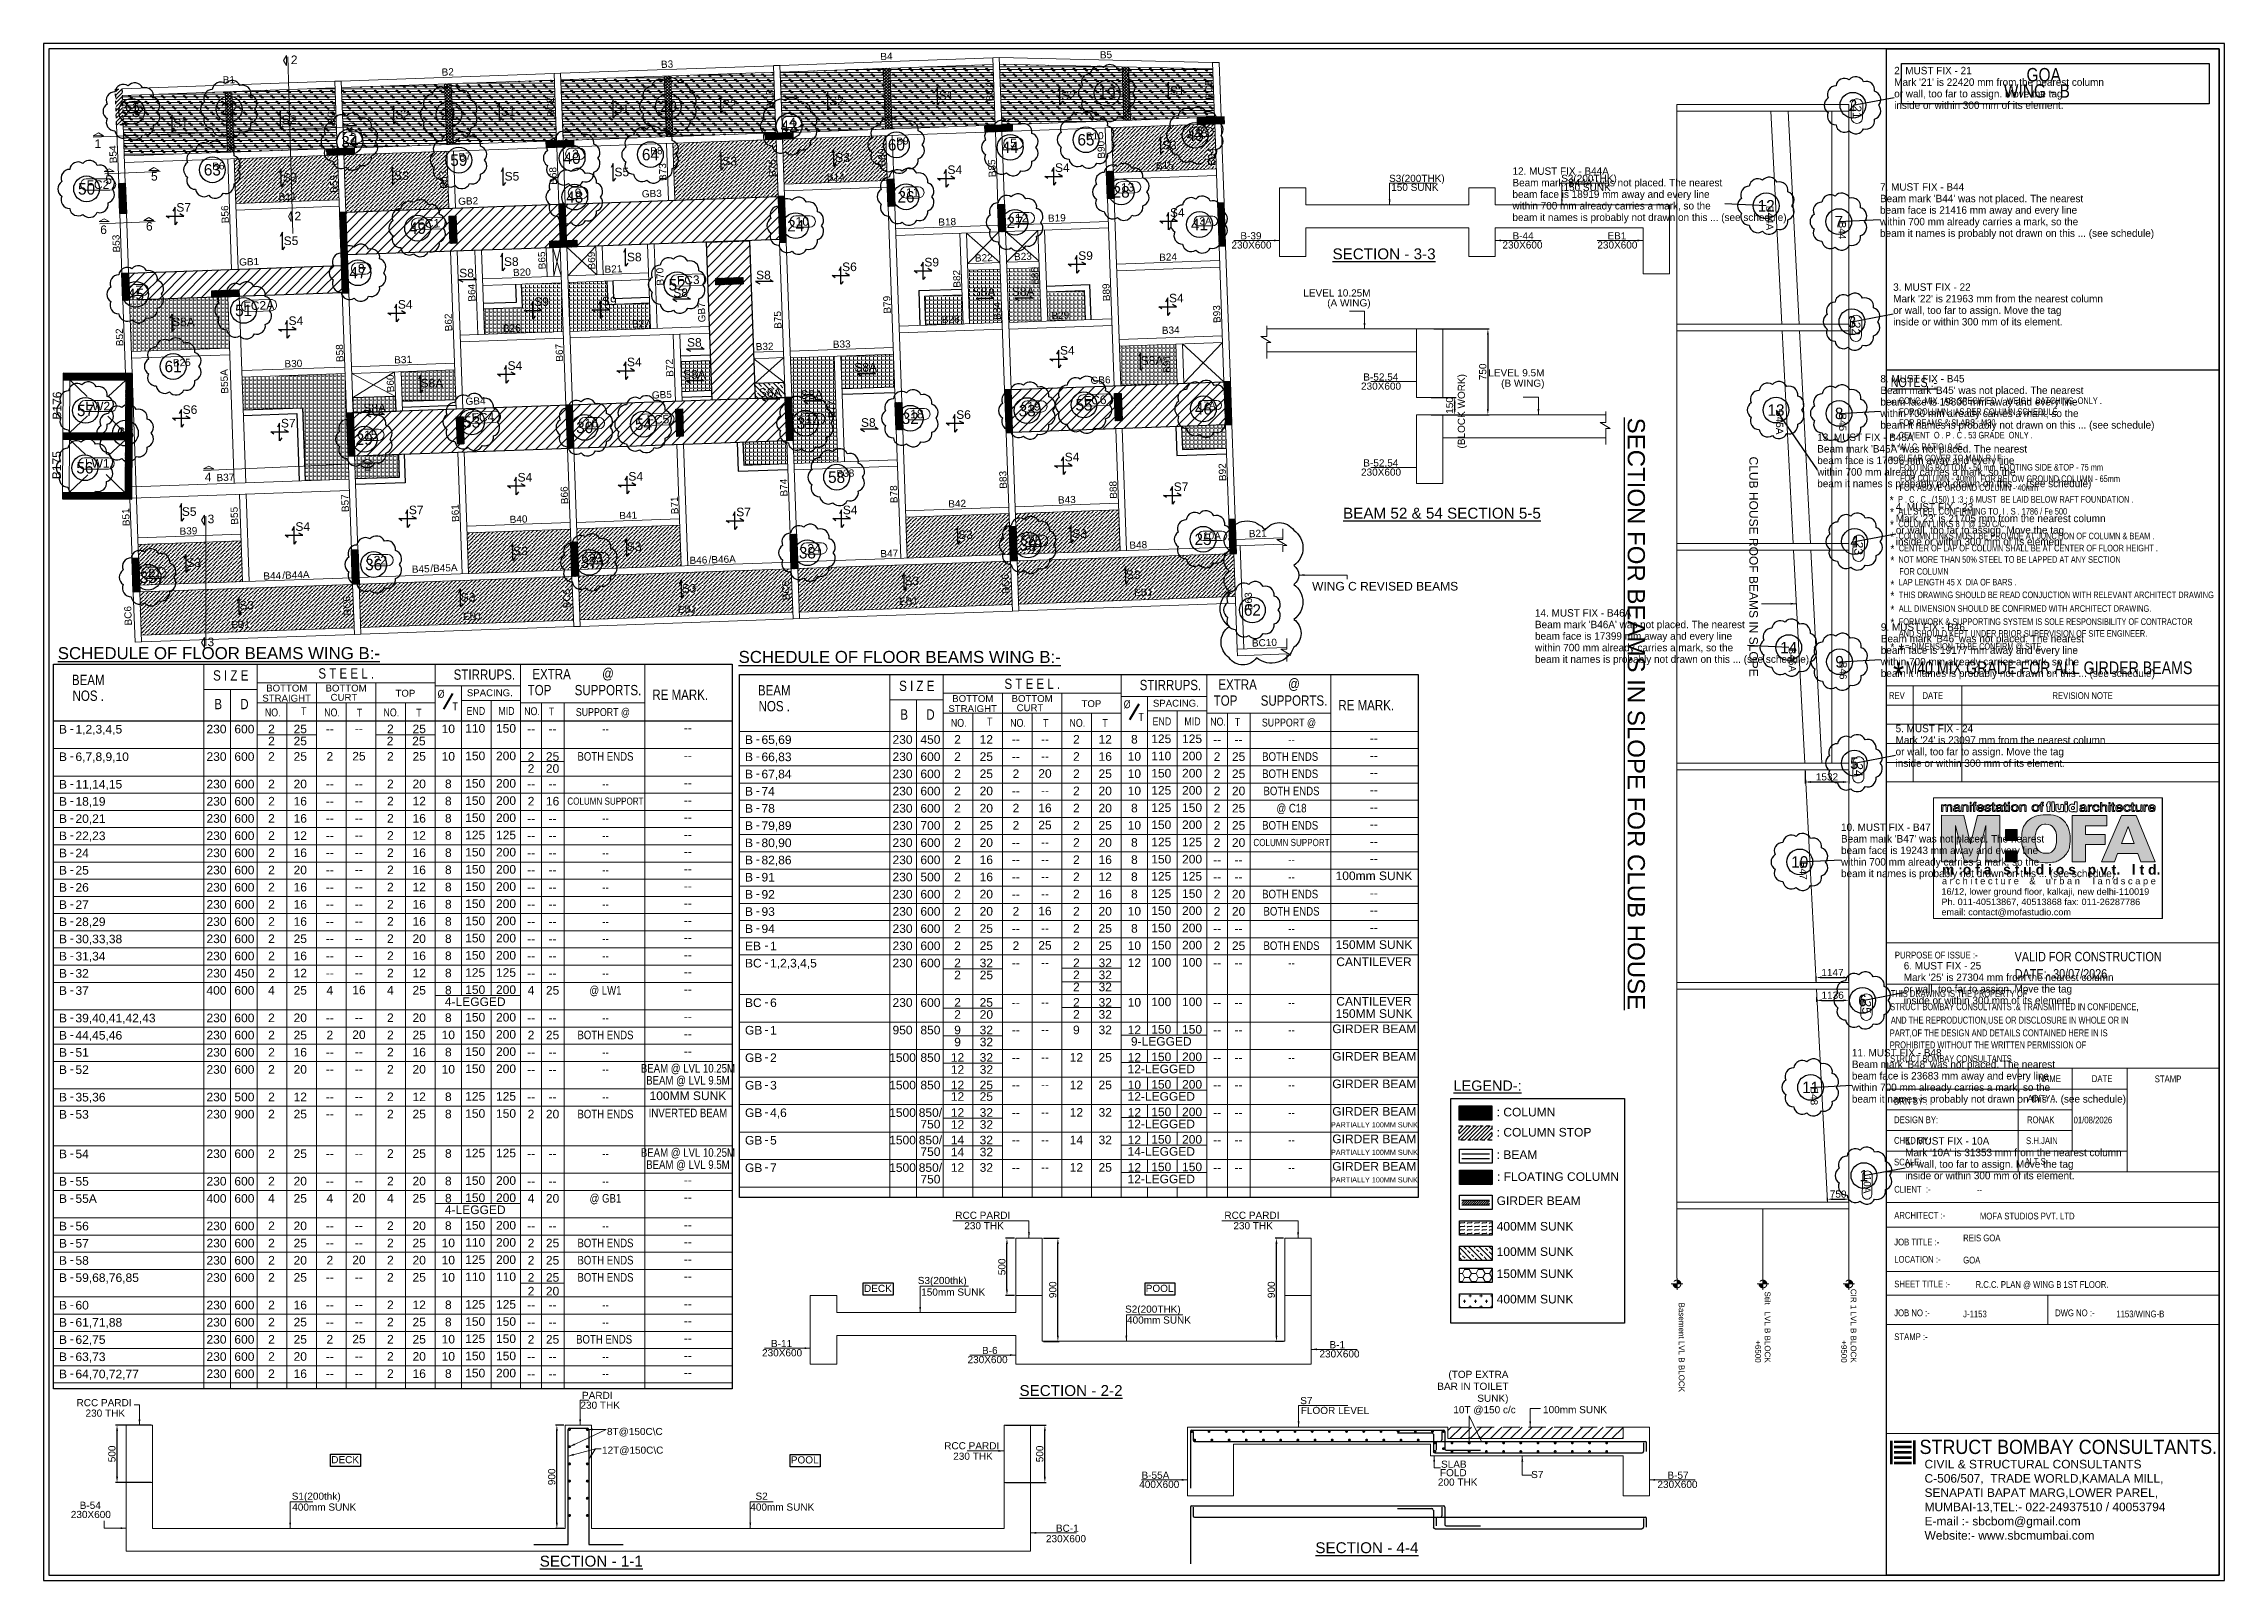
# Model space of a CAD drawing. Header units: millimetres. Extents: x 7675 to 3049577, y -133733 to 101877.
# Drawn here: x 2898307 to 2974419, y 45004 to 98635 of the extents above; entities that cross this region are included whole.
import ezdxf
from ezdxf.enums import TextEntityAlignment as Align

# ---------------------------------------------------------------- set-up
doc = ezdxf.new("R2010")
doc.units = ezdxf.units.MM
doc.header["$LTSCALE"] = 600
for name, pattern in [('$0$DASHED2', [0.375, 0.25, -0.125]), ('CENTER', [2, 1.25, -0.25, 0.25, -0.25]), ('DASHED2', [0.375, 0.25, -0.125]), ('Hidden', [4, 2, -2])]:
    doc.linetypes.add(name, pattern=pattern)
for name, color, linetype, lineweight in [('300mm SUNK', 251, 'Continuous', 9), ('900MM SUNK', 251, 'Continuous', 0), ('BEAM', 191, 'Continuous', 20), ('BEAM NO (H)', 121, 'Continuous', 20), ('BEAM NO (V)', 121, 'Continuous', 20), ('BRICK WALL_MOFA', 20, 'Continuous', 25), ('COL HATCH', 67, 'Continuous', 25), ('colno', 11, 'Continuous', 15), ('COLUMN', 84, 'Continuous', 30), ('COMMENTS', 10, 'Continuous', 35), ('CONCRETE', 7, 'Continuous', 20), ('D-sheet', 42, 'Continuous', 13), ('DIM', 8, 'Continuous', 13), ('DONUT', 2, 'Continuous', 20), ('ELEV_09_MOFA', 15, 'Continuous', 9), ('GIRDER BEAM', 4, 'Continuous', 30), ('GRIDLINE_MOFA', 251, 'CENTER', 5), ('HATCH', 251, 'Continuous', 9), ('HATCH LIGHT_MOFA', 253, 'Continuous', 0), ('LINE- 1', 7, 'Continuous', 25), ('LINE- 2', 35, 'Continuous', 13), ('MAIN TEXT', 6, 'Continuous', 25), ('MOFA_BRICK WALL_05', 20, 'Continuous', 30), ('RC PARDI HATCH', 8, 'Continuous', 13), ('RCC PARDI', 2, 'Continuous', 20), ('REINF', 4, 'Continuous', 30), ('sec', 2, 'Continuous', 13), ('SLAB', 1, 'Continuous', 25), ('SLAB MARK', 241, 'Continuous', 25), ('SLAB NO', 52, 'Continuous', 25), ('SUNK', 251, 'Continuous', 0), ('TEXT', 255, 'Continuous', 25), ('TEXT1_MOFA', 222, 'Continuous', 18), ('TXT', 7, 'Continuous', 20), ('void', 45, 'Continuous', 18)]:
    doc.layers.add(name, color=color, linetype=linetype, lineweight=lineweight)
for name, color, linetype in [('beam sch. text', 4, 'Continuous'), ('HATCH SOLID_MOFA', 7, 'Continuous'), ('REVISION CLOUD', 4, 'Continuous'), ('S-DIM', 7, 'Continuous'), ('S-QUERY-BLOCKER', 1, 'Continuous'), ('S-QUERY-NOTE', 4, 'Continuous'), ('S-QUERY-TEXT', 7, 'Continuous'), ('S-QUERY-WARNING', 30, 'Continuous'), ('SHEET', 7, 'Continuous'), ('VAA- HATCH', 7, 'Continuous')]:
    doc.layers.add(name, color=color, linetype=linetype)
doc.layers.add('LOGO', color=43, linetype='Continuous', lineweight=30, true_color=0xcbb162)
doc.styles.add('ARIAL', font='arial.ttf')
doc.styles.add('STYLE3', font='ARIALN.TTF')
doc.dimstyles.new('100', dxfattribs={"dimscale": 100, "dimtxt": 2.5, "dimasz": 2, "dimexe": 0.5, "dimexo": 0.5, "dimgap": 0.5, "dimtad": 1, "dimdec": 0, "dimzin": 3, "dimtxsty": 'ARIAL', "dimblk1": 'OBLIQUE', "dimblk2": 'OBLIQUE', "dimcen": 0, "dimdle": 1, "dimclrd": 256, "dimclre": 256, "dimclrt": 7, "dimazin": 3, "dimtfac": 1, "dimtdec": 0, "dimtmove": 0, "dimatfit": 3, "dimlwd": -1, "dimlwe": -1})
doc.dimstyles.new('SBC 25', dxfattribs={"dimscale": 25, "dimtxt": 2.5, "dimasz": 2, "dimexe": 0.5, "dimexo": 0.5, "dimgap": 0.5, "dimtad": 1, "dimdec": 0, "dimzin": 3, "dimtxsty": 'ARIAL', "dimcen": 0, "dimdle": 1, "dimclrd": 256, "dimclre": 256, "dimclrt": 7, "dimazin": 3, "dimtfac": 1, "dimtdec": 0, "dimtmove": 0, "dimatfit": 3, "dimlwd": -1, "dimlwe": -1})
doc.dimstyles.new('SBC-100', dxfattribs={"dimscale": 100, "dimtxt": 2.5, "dimasz": 2, "dimexe": 0.5, "dimexo": 0.5, "dimgap": 0.5, "dimtad": 1, "dimdec": 0, "dimzin": 3, "dimtxsty": 'ARIAL', "dimblk1": 'OBLIQUE', "dimblk2": 'OBLIQUE', "dimcen": 0, "dimdle": 1, "dimclrd": 256, "dimclre": 256, "dimclrt": 4, "dimazin": 3, "dimtfac": 1, "dimtdec": 0, "dimtmove": 0, "dimatfit": 3, "dimlwd": -1, "dimlwe": -1})
pattern_1 = [(45, (2491303.62, 332757.3), (-176.7767, 176.7767), [])]
pattern_2 = [(44.684425, (2222075.1, -75728.195), (-10.0469908, 10.15827899), [])]
pattern_3 = [(45, (46286.416, -179883.063), (-10.60660172, 10.60660172), [])]
pattern_4 = [(0, (0, 0), (0, 95.25), []), (135, (47.62, -47.62), (-190.500082, -190.500082), [134.7039, -134.7039]), (135, (71.44, -47.62), (-190.500082, -190.500082), [134.7039, -134.7039]), (135, (95.25, -47.62), (-190.500082, -190.500082), [134.7039, -134.7039])]
pattern_5 = [(0, (0, 0), (0, 139.7), [101.6, -38.1]), (90, (0, 0), (-139.7, 9e-15), [101.6, -38.1])]
pattern_6 = [(44.6854249, (2233051.06, -59416.194), (-10.04716808, 10.15810365), [])]
pattern_7 = [(45, (2894726.755, 206159.45), (-53.03301, 53.03301), []), (135, (2894726.755, 206159.45), (-53.03301, -53.03301), [])]

msp = doc.modelspace()

# ---------------------------------------------------------------- texts
at = {"color": 6, "style": 'ARIAL', "width": 0.9}
msp.add_text('STRUCT BOMBAY CONSULTANTS.', height=497.25, dxfattribs=at).set_placement((2963779, 49415, 0))
at = {"color": 7, "insert": (2963954, 49210, 0), "char_height": 298.35, "width": 10266.15, "attachment_point": 1, "style": 'ARIAL'}
msp.add_mtext('CIVIL & STRUCTURAL CONSULTANTS\\PC-506/507,  TRADE WORLD,KAMALA MILL,\\PSENAPATI BAPAT MARG,LOWER PAREL,\\PMUMBAI-13,TEL:- 022-24937510 / 40053794\\PE-mail :- sbcbom@gmail.com\\PWebsite:- www.sbcmumbai.com', dxfattribs=at)
at = {"layer": 'BEAM NO (H)', "style": 'ARIAL'}
for s, p in [('B4', (2927723, 98190, 0)), ('B5', (2935385, 98248, 0)), ('B1', (2904774, 97373, 0)), ('B2', (2912412, 97647, 0)), ('B3', (2920067, 97918, 0)), ('B9', (2928281, 95237, 11196)), ('B10', (2934993, 95416, 11196)), ('B6', (2904406, 94364, 11196)), ('B7', (2913007, 94701, 11196)), ('B8', (2919695, 94895, 11196)), ('B15', (2937438, 94386, 0)), ('B14', (2925956, 93979, 0)), ('B11', (2906818, 93304, 0)), ('GB2', (2913124, 93143, 11196)), ('GB3', (2919534, 93402, 11196)), ('B18', (2929844, 92416, 0)), ('B19', (2933671, 92552, 0)), ('B23', (2932486, 91209, 11196)), ('GB1', (2905480, 91023, 11196)), ('B20', (2915001, 90658, 0)), ('B21', (2918195, 90772, 0)), ('B22', (2931121, 91160, 0)), ('B24', (2937552, 91188, 0)), ('B28', (2929964, 89018, 0)), ('B29', (2933792, 89153, 0)), ('B26', (2914646, 88705, 0)), ('B27', (2919153, 88864, 0)), ('B34', (2937645, 88636, 0)), ('B25', (2903133, 87504, 0)), ('B30', (2907024, 87470, 0)), ('B31', (2910852, 87607, 0)), ('B32', (2923471, 88067, 0)), ('B33', (2926162, 88150, 0)), ('GB6', (2935195, 86894, 11196)), ('GB4', (2913382, 86164, 11196)), ('GB5', (2919884, 86383, 11196)), ('B38', (2926290, 83640, 11196)), ('B37', (2904652, 83497, 11196)), ('B41', (2918710, 82174, 0)), ('B42', (2930192, 82582, 0)), ('B43', (2934020, 82718, 0)), ('B39', (2903362, 81630, 0)), ('B40', (2914883, 82039, 0)), ('B46', (2921160, 80609, 11196)), ('B47', (2927821, 80843, 11196)), ('B48', (2936512, 81142, 0)), ('B44', (2906286, 80064, 11196)), ('B45', (2911468, 80301, 11196)), ('EB1', (2928489, 79181)), ('EB1', (2936695, 79490)), ('EB1', (2905178, 78366)), ('EB1', (2913273, 78654)), ('EB1', (2920771, 78898))]:
    msp.add_text(s, height=250, rotation=2.03149, dxfattribs=at).set_placement(p, align=Align.MIDDLE_CENTER)
at = {"layer": 'BEAM NO (H)', "color": 4, "style": 'ARIAL'}
for s, p in [('B176', (2898772, 86003, 11195)), ('B175', (2898761, 83923, 11195))]:
    msp.add_text(s, height=300, rotation=89.68442, dxfattribs=at).set_placement(p, align=Align.MIDDLE_CENTER)
at = {"layer": 'BEAM NO (H)', "color": 1, "style": 'ARIAL'}
for s, p in [('B21', (2940681, 81543, 11425)), ('/B46A', (2921990, 80636)), ('/B44A', (2907112, 80098, 11196)), ('/B45A', (2912278, 80336)), ('BC10', (2940915, 77729, 11425))]:
    msp.add_text(s, height=250, rotation=2.03149, dxfattribs=at).set_placement(p, align=Align.MIDDLE_CENTER)
at = {"layer": 'BEAM NO (V)', "style": 'ARIAL'}
for s, p in [('BC2', (2916001, 96415, 22392)), ('BC3', (2923657, 96686, 11196)), ('BC4', (2931312, 96958, 22392)), ('BC5', (2938974, 97017, 11196)), ('BC1', (2908346, 96143, 22392)), ('B90', (2935216, 94931, 22392)), ('B54', (2900730, 94770, 11196)), ('B73', (2919914, 94151, 11196)), ('B76', (2923742, 94287, 11196)), ('B80', (2927561, 94659, 22392)), ('B85', (2931407, 94282, 11196)), ('B94', (2939066, 94679, 11196)), ('B59', (2908432, 93740, 22392)), ('B63', (2912254, 93880, 11196)), ('B68', (2916087, 94016, 11196)), ('B56', (2904638, 92677, 11196)), ('B53', (2900840, 91656, 11196)), ('B65', (2915697, 91068, 11196)), ('B69', (2917431, 91062, 11196)), ('B70', (2919821, 90500, 22392)), ('B82', (2930177, 90427, 11196)), ('B86', (2932906, 90524, 11196)), ('B64', (2913248, 89942, 11196)), ('B79', (2927743, 89524, 11196)), ('B89', (2935393, 89955, 11196)), ('B62', (2912435, 88905, 11196)), ('GB7', (2921271, 89257, 11196)), ('B75', (2923929, 88991, 11196)), ('B84', (2931583, 89305, 22392)), ('B93', (2939252, 89196, 11196)), ('B52', (2900956, 88386, 11196)), ('B58', (2908641, 87832, 22392)), ('B67', (2916305, 87846, 11196)), ('B72', (2920156, 87315, 11196)), ('B55A', (2904616, 86846, 11196)), ('B60', (2910409, 86776, 11196)), ('B77', (2925801, 85878, 11196)), ('B92', (2939448, 83677, 11196)), ('B66', (2916482, 82872, 22392)), ('B74', (2924137, 83140, 22392)), ('B78', (2927978, 82908, 11196)), ('B83', (2931792, 83412, 22392)), ('B88', (2935637, 83062, 11196)), ('B51', (2901179, 82105, 11196)), ('B55', (2904965, 82158, 11196)), ('B57', (2908827, 82597, 22392)), ('B61', (2912673, 82251, 11196)), ('B71', (2920326, 82522, 22392)), ('BC6', (2931881, 79781, 0)), ('BC6', (2908894, 79018, 0)), ('BC6', (2916565, 79268, 0)), ('BC6', (2924210, 79548, 0)), ('BC6', (2901253, 78667, 0))]:
    msp.add_text(s, height=250, rotation=92.03256, dxfattribs=at).set_placement(p, align=Align.MIDDLE_CENTER)
at = {"layer": 'BEAM NO (V)', "color": 1, "style": 'ARIAL'}
for s, p in [('B91', (2937506, 87455, 11196)), ('B63', (2940359, 79175, 11425))]:
    msp.add_text(s, height=250, rotation=92.03256, dxfattribs=at).set_placement(p, align=Align.MIDDLE_CENTER)
at = {"layer": 'beam sch. text', "style": 'ARIAL'}
for s, p in [('B', (2898843, 74708)), ('-', (2899222, 74737)), ('1,2,3,4,5', (2899419, 74708)), ('B', (2898843, 73748)), ('6,7,8,9,10', (2899419, 73748)), ('B', (2922786, 74344)), ('B', (2922786, 73744)), ('-', (2923166, 74373)), ('65,69', (2923362, 74344)), ('66,83', (2923362, 73744)), ('-', (2899222, 73777)), ('B', (2922786, 73144)), ('-', (2923166, 73773)), ('-', (2923166, 73173)), ('67,84', (2923362, 73144)), ('B', (2898843, 72788)), ('B', (2898843, 72188)), ('-', (2899222, 72817)), ('11,14,15', (2899419, 72788)), ('18,19', (2899419, 72188)), ('B', (2922786, 72544)), ('-', (2923166, 72573)), ('74', (2923362, 72544)), ('B', (2898843, 71588)), ('-', (2899222, 72217)), ('-', (2899222, 71617)), ('20,21', (2899419, 71588)), ('B', (2922786, 71944)), ('-', (2923166, 71973)), ('78', (2923362, 71944)), ('B', (2898843, 70988)), ('-', (2899222, 71017)), ('22,23', (2899419, 70988)), ('B', (2922786, 71344)), ('B', (2922786, 70744)), ('-', (2923166, 71373)), ('80,90', (2923362, 70744)), ('79,89', (2923362, 71344)), ('B', (2898843, 70388)), ('-', (2899222, 70417)), ('24', (2899419, 70388)), ('B', (2922786, 70144)), ('-', (2923166, 70773)), ('-', (2923166, 70173)), ('82,86', (2923362, 70144)), ('B', (2898843, 69788)), ('B', (2898843, 69188)), ('-', (2899222, 69817)), ('25', (2899419, 69788)), ('26', (2899419, 69188)), ('B', (2922786, 69544)), ('-', (2923166, 69573)), ('91', (2923362, 69544)), ('B', (2898843, 68588)), ('-', (2899222, 69217)), ('-', (2899222, 68617)), ('27', (2899419, 68588)), ('B', (2922786, 68944)), ('-', (2923166, 68973)), ('92', (2923362, 68944)), ('B', (2898843, 67988)), ('-', (2899222, 68017)), ('28,29', (2899419, 67988)), ('B', (2922786, 68344)), ('B', (2922786, 67744)), ('-', (2923166, 68373)), ('-', (2923166, 67773)), ('93', (2923362, 68344)), ('94', (2923362, 67744)), ('B', (2898843, 67388)), ('-', (2899222, 67417)), ('30,33,38', (2899419, 67388)), ('EB', (2922786, 67144)), ('-', (2923466, 67173)), ('1', (2923662, 67144)), ('B', (2898843, 66788)), ('B', (2898843, 66188)), ('-', (2899222, 66817)), ('31,34', (2899419, 66788)), ('32', (2899419, 66188)), ('BC', (2922786, 66544)), ('-', (2923466, 66573)), ('1,2,3,4,5', (2923662, 66544)), ('B', (2898843, 65588)), ('-', (2899222, 66217)), ('-', (2899222, 65617)), ('37', (2899419, 65588)), ('B', (2898843, 64628)), ('39,40,41,42,43', (2899419, 64628)), ('BC', (2922786, 65164)), ('-', (2923466, 65193)), ('6', (2923662, 65164)), ('B', (2898843, 64028)), ('-', (2899222, 64657)), ('-', (2899222, 64057)), ('44,45,46', (2899419, 64028)), ('GB', (2922786, 64204)), ('-', (2923466, 64233)), ('1', (2923662, 64204)), ('B', (2898843, 63428)), ('-', (2899222, 63457)), ('51', (2899419, 63428)), ('GB', (2922786, 63244)), ('-', (2923466, 63273)), ('2', (2923662, 63244)), ('B', (2898843, 62828)), ('-', (2899222, 62857)), ('52', (2899419, 62828)), ('GB', (2922786, 62284)), ('3', (2923662, 62284)), ('B', (2898843, 61868)), ('-', (2899222, 61897)), ('35,36', (2899419, 61868)), ('-', (2923466, 62313)), ('B', (2898843, 61268)), ('-', (2899222, 61297)), ('53', (2899419, 61268)), ('GB', (2922786, 61324)), ('-', (2923466, 61353)), ('4,6', (2923662, 61324)), ('GB', (2922786, 60364)), ('-', (2923466, 60393)), ('5', (2923662, 60364)), ('B', (2898843, 59888)), ('-', (2899222, 59917)), ('54', (2899419, 59888)), ('GB', (2922786, 59404)), ('-', (2923466, 59433)), ('7', (2923662, 59404)), ('B', (2898843, 58928)), ('-', (2899222, 58957)), ('55', (2899419, 58928)), ('B', (2898843, 58328)), ('-', (2899222, 58357)), ('55A', (2899419, 58328)), ('B', (2898843, 57368)), ('-', (2899222, 57397)), ('56', (2899419, 57368)), ('B', (2898843, 56768)), ('-', (2899222, 56797)), ('57', (2899419, 56768)), ('B', (2898843, 56168)), ('B', (2898843, 55568)), ('-', (2899222, 56197)), ('-', (2899222, 55597)), ('58', (2899419, 56168)), ('59,68,76,85', (2899419, 55568)), ('B', (2898843, 54608)), ('B', (2898843, 54008)), ('-', (2899222, 54637)), ('60', (2899419, 54608)), ('61,71,88', (2899419, 54008)), ('B', (2898843, 53408)), ('-', (2899222, 54037)), ('-', (2899222, 53437)), ('62,75', (2899419, 53408)), ('B', (2898843, 52808)), ('-', (2899222, 52837)), ('63,73', (2899419, 52808)), ('B', (2898843, 52208)), ('-', (2899222, 52237)), ('64,70,72,77', (2899419, 52208))]:
    msp.add_text(s, height=300, rotation=0.00358, dxfattribs=at).set_placement(p, align=Align.MIDDLE_LEFT)
for s, height, p in [('230', 300, (2904342, 74714)), ('600', 300, (2905315, 74714)), ('2', 300, (2906260, 74717)), ('25', 300, (2907265, 74717)), ('--', 300, (2908299, 74720)), ('--', 300, (2909313, 74727)), ('2', 300, (2910410, 74720)), ('25', 300, (2911416, 74720)), ('10', 300, (2912432, 74722)), ('110', 300, (2913371, 74738)), ('150', 300, (2914446, 74738)), ('--', 300, (2915319, 74717)), ('--', 300, (2916071, 74717)), ('--', 300, (2920795, 74756)), ('230', 300, (2904342, 73754)), ('600', 300, (2905315, 73754)), ('2', 300, (2906260, 74297)), ('2', 300, (2906260, 73757)), ('25', 300, (2907265, 74297)), ('25', 300, (2907265, 73757)), ('2', 300, (2908299, 73760)), ('25', 300, (2909313, 73767)), ('2', 300, (2910400, 74297)), ('2', 300, (2910410, 73760)), ('25', 300, (2911405, 74297)), ('25', 300, (2911416, 73760)), ('10', 300, (2912432, 73762)), ('150', 300, (2913371, 73778)), ('200', 300, (2914446, 73778)), ('2', 300, (2915319, 73757)), ('25', 300, (2916071, 73757)), ('230', 300, (2928285, 74350)), ('230', 300, (2928285, 73750)), ('450', 300, (2929258, 74350)), ('600', 300, (2929258, 73750)), ('2', 300, (2930204, 74353)), ('2', 300, (2930204, 73753)), ('25', 300, (2931209, 73753)), ('12', 300, (2931209, 74353)), ('--', 300, (2932243, 74356)), ('--', 300, (2933256, 74363)), ('2', 300, (2934353, 74356)), ('2', 300, (2934353, 73756)), ('12', 300, (2935359, 74356)), ('16', 300, (2935359, 73756)), ('10', 300, (2936376, 73758)), ('8', 300, (2936376, 74358)), ('125', 300, (2937315, 74374)), ('110', 300, (2937315, 73774)), ('200', 300, (2938390, 73774)), ('125', 300, (2938390, 74374)), ('--', 300, (2939262, 74353)), ('2', 300, (2939262, 73753)), ('25', 300, (2940014, 73753)), ('--', 300, (2940014, 74353)), ('--', 300, (2944738, 74392)), ('2', 300, (2915319, 73337)), ('20', 300, (2916071, 73337)), ('--', 300, (2920795, 73796)), ('230', 300, (2928285, 73150)), ('600', 300, (2929258, 73150)), ('2', 300, (2930204, 73153)), ('25', 300, (2931209, 73153)), ('--', 300, (2932243, 73756)), ('2', 300, (2932243, 73156)), ('20', 300, (2933256, 73163)), ('--', 300, (2933256, 73763)), ('2', 300, (2934353, 73156)), ('25', 300, (2935359, 73156)), ('10', 300, (2936376, 73158)), ('150', 300, (2937315, 73174)), ('200', 300, (2938390, 73174)), ('2', 300, (2939262, 73153)), ('25', 300, (2940014, 73153)), ('--', 300, (2944738, 73792)), ('--', 300, (2944738, 73192)), ('230', 300, (2904342, 72794)), ('230', 300, (2904342, 72194)), ('600', 300, (2905315, 72794)), ('600', 300, (2905315, 72194)), ('2', 300, (2906260, 72797)), ('2', 300, (2906260, 72197)), ('20', 300, (2907265, 72797)), ('16', 300, (2907265, 72197)), ('--', 300, (2908299, 72800)), ('--', 300, (2909313, 72807)), ('2', 300, (2910410, 72800)), ('2', 300, (2910410, 72200)), ('20', 300, (2911416, 72800)), ('12', 300, (2911416, 72200)), ('8', 300, (2912432, 72802)), ('8', 300, (2912432, 72202)), ('150', 300, (2913371, 72818)), ('150', 300, (2913371, 72218)), ('200', 300, (2914446, 72818)), ('200', 300, (2914446, 72218)), ('--', 300, (2915319, 72797)), ('2', 300, (2915319, 72197)), ('16', 300, (2916071, 72197)), ('--', 300, (2916071, 72797)), ('--', 300, (2920795, 72836)), ('230', 300, (2928285, 72550)), ('600', 300, (2929258, 72550)), ('2', 300, (2930204, 72553)), ('20', 300, (2931209, 72553)), ('--', 300, (2932243, 72556)), ('--', 300, (2933256, 72563)), ('2', 300, (2934353, 72556)), ('20', 300, (2935359, 72556)), ('10', 300, (2936376, 72558)), ('125', 300, (2937315, 72574)), ('200', 300, (2938390, 72574)), ('2', 300, (2939262, 72553)), ('20', 300, (2940014, 72553)), ('--', 300, (2944738, 72592)), ('230', 300, (2904342, 71594)), ('600', 300, (2905315, 71594)), ('2', 300, (2906260, 71597)), ('16', 300, (2907265, 71597)), ('--', 300, (2908299, 72200)), ('--', 300, (2908299, 71600)), ('--', 300, (2909313, 72207)), ('--', 300, (2909313, 71607)), ('2', 300, (2910410, 71600)), ('16', 300, (2911416, 71600)), ('8', 300, (2912432, 71602)), ('150', 300, (2913371, 71618)), ('200', 300, (2914446, 71618)), ('--', 300, (2915319, 71597)), ('--', 300, (2916071, 71597)), ('--', 300, (2920795, 72236)), ('--', 300, (2920795, 71636)), ('230', 300, (2928285, 71950)), ('600', 300, (2929258, 71950)), ('2', 300, (2930204, 71953)), ('20', 300, (2931209, 71953)), ('2', 300, (2932243, 71956)), ('16', 300, (2933256, 71963)), ('2', 300, (2934353, 71956)), ('20', 300, (2935359, 71956)), ('8', 300, (2936376, 71958)), ('125', 300, (2937315, 71974)), ('150', 300, (2938390, 71974)), ('2', 300, (2939262, 71953)), ('25', 300, (2940014, 71953)), ('--', 300, (2944738, 71992)), ('230', 300, (2904342, 70994)), ('600', 300, (2905315, 70994)), ('2', 300, (2906260, 70997)), ('12', 300, (2907265, 70997)), ('--', 300, (2908299, 71000)), ('--', 300, (2909313, 71007)), ('2', 300, (2910410, 71000)), ('12', 300, (2911416, 71000)), ('8', 300, (2912432, 71002)), ('125', 300, (2913371, 71018)), ('125', 300, (2914446, 71018)), ('--', 300, (2915319, 70997)), ('--', 300, (2916071, 70997)), ('--', 300, (2920795, 71036)), ('230', 300, (2928285, 71350)), ('230', 300, (2928285, 70750)), ('700', 300, (2929258, 71350)), ('600', 300, (2929258, 70750)), ('2', 300, (2930204, 71353)), ('2', 300, (2930204, 70753)), ('25', 300, (2931209, 71353)), ('20', 300, (2931209, 70753)), ('2', 300, (2932243, 71356)), ('25', 300, (2933256, 71363)), ('2', 300, (2934353, 71356)), ('2', 300, (2934353, 70756)), ('25', 300, (2935359, 71356)), ('20', 300, (2935359, 70756)), ('10', 300, (2936376, 71358)), ('8', 300, (2936376, 70758)), ('150', 300, (2937315, 71374)), ('125', 300, (2937315, 70774)), ('200', 300, (2938390, 71374)), ('125', 300, (2938390, 70774)), ('2', 300, (2939262, 71353)), ('2', 300, (2939262, 70753)), ('25', 300, (2940014, 71353)), ('20', 300, (2940014, 70753)), ('--', 300, (2944738, 71392)), ('230', 300, (2904342, 70394)), ('600', 300, (2905315, 70394)), ('2', 300, (2906260, 70397)), ('16', 300, (2907265, 70397)), ('--', 300, (2908299, 70400)), ('--', 300, (2909313, 70407)), ('2', 300, (2910410, 70400)), ('16', 300, (2911416, 70400)), ('8', 300, (2912432, 70402)), ('150', 300, (2913371, 70418)), ('200', 300, (2914446, 70418)), ('--', 300, (2915319, 70397)), ('--', 300, (2916071, 70397)), ('--', 300, (2920795, 70436)), ('230', 300, (2928285, 70150)), ('600', 300, (2929258, 70150)), ('2', 300, (2930204, 70153)), ('16', 300, (2931209, 70153)), ('--', 300, (2932243, 70756)), ('--', 300, (2932243, 70156)), ('--', 300, (2933256, 70763)), ('--', 300, (2933256, 70163)), ('2', 300, (2934353, 70156)), ('16', 300, (2935359, 70156)), ('8', 300, (2936376, 70158)), ('150', 300, (2937315, 70174)), ('200', 300, (2938390, 70174)), ('--', 300, (2939262, 70153)), ('--', 300, (2940014, 70153)), ('--', 300, (2944738, 70792)), ('--', 300, (2944738, 70192)), ('230', 300, (2904342, 69794)), ('230', 300, (2904342, 69194)), ('600', 300, (2905315, 69794)), ('600', 300, (2905315, 69194)), ('2', 300, (2906260, 69797)), ('2', 300, (2906260, 69197)), ('20', 300, (2907265, 69797)), ('16', 300, (2907265, 69197)), ('--', 300, (2908299, 69800)), ('--', 300, (2909313, 69807)), ('2', 300, (2910410, 69800)), ('2', 300, (2910410, 69200)), ('16', 300, (2911416, 69800)), ('12', 300, (2911416, 69200)), ('8', 300, (2912432, 69802)), ('8', 300, (2912432, 69202)), ('150', 300, (2913371, 69818)), ('150', 300, (2913371, 69218)), ('200', 300, (2914446, 69818)), ('200', 300, (2914446, 69218)), ('--', 300, (2915319, 69797)), ('--', 300, (2916071, 69797)), ('--', 300, (2920795, 69836)), ('230', 300, (2928285, 69550)), ('500', 300, (2929258, 69550)), ('2', 300, (2930204, 69553)), ('16', 300, (2931209, 69553)), ('--', 300, (2932243, 69556)), ('--', 300, (2933256, 69563)), ('2', 300, (2934353, 69556)), ('12', 300, (2935359, 69556)), ('8', 300, (2936376, 69558)), ('125', 300, (2937315, 69574)), ('125', 300, (2938390, 69574)), ('--', 300, (2939262, 69553)), ('--', 300, (2940014, 69553)), ('100mm SUNK', 300, (2944738, 69592)), ('230', 300, (2904342, 68594)), ('600', 300, (2905315, 68594)), ('2', 300, (2906260, 68597)), ('16', 300, (2907265, 68597)), ('--', 300, (2908299, 69200)), ('--', 300, (2908299, 68600)), ('--', 300, (2909313, 69207)), ('--', 300, (2909313, 68607)), ('2', 300, (2910410, 68600)), ('16', 300, (2911416, 68600)), ('8', 300, (2912432, 68602)), ('150', 300, (2913371, 68618)), ('200', 300, (2914446, 68618)), ('--', 300, (2915319, 69197)), ('--', 300, (2915319, 68597)), ('--', 300, (2916071, 69197)), ('--', 300, (2916071, 68597)), ('--', 300, (2920795, 69236)), ('--', 300, (2920795, 68636)), ('230', 300, (2928285, 68950)), ('230', 300, (2928285, 68350)), ('600', 300, (2929258, 68950)), ('600', 300, (2929258, 68350)), ('2', 300, (2930204, 68953)), ('2', 300, (2930204, 68353)), ('20', 300, (2931209, 68953)), ('20', 300, (2931209, 68353)), ('--', 300, (2932243, 68956)), ('2', 300, (2932243, 68356)), ('16', 300, (2933256, 68363)), ('--', 300, (2933256, 68963)), ('2', 300, (2934353, 68956)), ('2', 300, (2934353, 68356)), ('20', 300, (2935359, 68356)), ('16', 300, (2935359, 68956)), ('10', 300, (2936376, 68358)), ('8', 300, (2936376, 68958)), ('125', 300, (2937315, 68974)), ('150', 300, (2937315, 68374)), ('200', 300, (2938390, 68374)), ('150', 300, (2938390, 68974)), ('2', 300, (2939262, 68953)), ('2', 300, (2939262, 68353)), ('20', 300, (2940014, 68953)), ('20', 300, (2940014, 68353)), ('--', 300, (2944738, 68992)), ('230', 300, (2904342, 67994)), ('600', 300, (2905315, 67994)), ('2', 300, (2906260, 67997)), ('16', 300, (2907265, 67997)), ('--', 300, (2908299, 68000)), ('--', 300, (2909313, 68007)), ('2', 300, (2910410, 68000)), ('16', 300, (2911416, 68000)), ('8', 300, (2912432, 68002)), ('150', 300, (2913371, 68018)), ('200', 300, (2914446, 68018)), ('--', 300, (2915319, 67997)), ('--', 300, (2916071, 67997)), ('--', 300, (2920795, 68036)), ('230', 300, (2928285, 67750)), ('600', 300, (2929258, 67750)), ('2', 300, (2930204, 67753)), ('25', 300, (2931209, 67753)), ('--', 300, (2933256, 67763)), ('2', 300, (2934353, 67756)), ('25', 300, (2935359, 67756)), ('8', 300, (2936376, 67758)), ('150', 300, (2937315, 67774)), ('200', 300, (2938390, 67774)), ('--', 300, (2944738, 68392)), ('--', 300, (2944738, 67792)), ('230', 300, (2904342, 67394)), ('600', 300, (2905315, 67394)), ('2', 300, (2906260, 67397)), ('25', 300, (2907265, 67397)), ('--', 300, (2908299, 67400)), ('--', 300, (2909313, 67407)), ('2', 300, (2910410, 67400)), ('20', 300, (2911416, 67400)), ('8', 300, (2912432, 67402)), ('150', 300, (2913371, 67418)), ('200', 300, (2914446, 67418)), ('--', 300, (2915319, 67397)), ('--', 300, (2916071, 67397)), ('--', 300, (2920795, 67436)), ('230', 300, (2928285, 67150)), ('600', 300, (2929258, 67150)), ('2', 300, (2930204, 67153)), ('25', 300, (2931209, 67153)), ('--', 300, (2932243, 67756)), ('2', 300, (2932243, 67156)), ('25', 300, (2933256, 67163)), ('2', 300, (2934353, 67156)), ('25', 300, (2935359, 67156)), ('10', 300, (2936376, 67158)), ('150', 300, (2937315, 67174)), ('200', 300, (2938390, 67174)), ('--', 300, (2939262, 67753)), ('2', 300, (2939262, 67153)), ('25', 300, (2940014, 67153)), ('--', 300, (2940014, 67753)), ('150MM SUNK', 300, (2944738, 67192)), ('230', 300, (2904342, 66794)), ('230', 300, (2904342, 66194)), ('450', 300, (2905315, 66194)), ('600', 300, (2905315, 66794)), ('2', 300, (2906260, 66797)), ('2', 300, (2906260, 66197)), ('16', 300, (2907265, 66797)), ('12', 300, (2907265, 66197)), ('--', 300, (2908299, 66800)), ('--', 300, (2909313, 66807)), ('2', 300, (2910410, 66800)), ('2', 300, (2910410, 66200)), ('16', 300, (2911416, 66800)), ('12', 300, (2911416, 66200)), ('8', 300, (2912432, 66802)), ('8', 300, (2912432, 66202)), ('150', 300, (2913371, 66818)), ('125', 300, (2913371, 66218)), ('200', 300, (2914446, 66818)), ('125', 300, (2914446, 66218)), ('--', 300, (2915319, 66797)), ('--', 300, (2916071, 66797)), ('--', 300, (2920795, 66836)), ('--', 300, (2920795, 66236)), ('230', 300, (2928285, 66550)), ('600', 300, (2929258, 66550)), ('2', 300, (2930204, 66553)), ('2', 300, (2930205, 66133)), ('32', 300, (2931209, 66553)), ('25', 300, (2931211, 66133)), ('--', 300, (2932243, 66556)), ('--', 300, (2933256, 66563)), ('2', 300, (2934353, 66556)), ('2', 300, (2934353, 66136)), ('32', 300, (2935359, 66556)), ('32', 300, (2935359, 66136)), ('12', 300, (2936376, 66558)), ('100', 300, (2937315, 66574)), ('100', 300, (2938390, 66574)), ('--', 300, (2939262, 66553)), ('--', 300, (2940014, 66553)), ('CANTILEVER', 300, (2944738, 66592)), ('400', 300, (2904342, 65594)), ('600', 300, (2905315, 65594)), ('4', 300, (2906260, 65597)), ('25', 300, (2907265, 65597)), ('--', 300, (2908299, 66200)), ('4', 300, (2908299, 65600)), ('16', 300, (2909313, 65607)), ('--', 300, (2909313, 66207)), ('4', 300, (2910410, 65600)), ('25', 300, (2911416, 65600)), ('8', 300, (2912432, 65602)), ('150', 300, (2913371, 65618)), ('200', 300, (2914446, 65618)), ('--', 300, (2915319, 66197)), ('4', 300, (2915319, 65597)), ('25', 300, (2916071, 65597)), ('--', 300, (2916071, 66197)), ('--', 300, (2920795, 65636)), ('2', 300, (2934353, 65716)), ('32', 300, (2935359, 65716)), ('230', 300, (2904342, 64634)), ('600', 300, (2905315, 64634)), ('2', 300, (2906260, 64637)), ('20', 300, (2907265, 64637)), ('2', 300, (2910410, 64640)), ('20', 300, (2911416, 64640)), ('4-LEGGED', 300, (2913371, 65198)), ('8', 300, (2912432, 64642)), ('150', 300, (2913371, 64658)), ('200', 300, (2914446, 64658)), ('230', 300, (2928285, 65170)), ('600', 300, (2929258, 65170)), ('2', 300, (2930204, 65173)), ('2', 300, (2930205, 64753)), ('25', 300, (2931209, 65173)), ('20', 300, (2931211, 64753)), ('--', 300, (2932243, 65176)), ('--', 300, (2933256, 65183)), ('2', 300, (2934353, 65176)), ('2', 300, (2934353, 64756)), ('32', 300, (2935359, 65176)), ('32', 300, (2935359, 64756)), ('10', 300, (2936376, 65178)), ('100', 300, (2937315, 65194)), ('100', 300, (2938390, 65194)), ('--', 300, (2939262, 65173)), ('--', 300, (2940014, 65173)), ('150MM SUNK', 300, (2944738, 64786)), ('CANTILEVER', 300, (2944738, 65212)), ('230', 300, (2904342, 64034)), ('600', 300, (2905315, 64034)), ('2', 300, (2906260, 64037)), ('25', 300, (2907265, 64037)), ('--', 300, (2908299, 64640)), ('2', 300, (2908299, 64040)), ('20', 300, (2909313, 64047)), ('--', 300, (2909313, 64647)), ('2', 300, (2910410, 64040)), ('25', 300, (2911416, 64040)), ('10', 300, (2912432, 64042)), ('150', 300, (2913371, 64058)), ('200', 300, (2914446, 64058)), ('--', 300, (2915319, 64637)), ('2', 300, (2915319, 64037)), ('25', 300, (2916071, 64037)), ('--', 300, (2916071, 64637)), ('--', 300, (2920795, 64676)), ('--', 300, (2920795, 64076)), ('950', 300, (2928285, 64210)), ('850', 300, (2929258, 64210)), ('9', 300, (2930204, 64213)), ('9', 300, (2930205, 63793)), ('32', 300, (2931209, 64213)), ('32', 300, (2931211, 63793)), ('--', 300, (2932243, 64216)), ('--', 300, (2933256, 64223)), ('9', 300, (2934353, 64216)), ('32', 300, (2935359, 64216)), ('12', 300, (2936376, 64218)), ('9-LEGGED', 300, (2937315, 63814)), ('150', 300, (2937315, 64234)), ('150', 300, (2938390, 64234)), ('--', 300, (2939262, 64213)), ('--', 300, (2940014, 64213)), ('GIRDER BEAM', 300, (2944751, 64252)), ('230', 300, (2904342, 63434)), ('600', 300, (2905315, 63434)), ('2', 300, (2906260, 63437)), ('16', 300, (2907265, 63437)), ('--', 300, (2908299, 63440)), ('--', 300, (2909313, 63447)), ('2', 300, (2910410, 63440)), ('16', 300, (2911416, 63440)), ('8', 300, (2912432, 63442)), ('150', 300, (2913371, 63458)), ('200', 300, (2914446, 63458)), ('--', 300, (2915319, 63437)), ('--', 300, (2916071, 63437)), ('--', 300, (2920795, 63476)), ('1500', 300, (2928285, 63250)), ('850', 300, (2929258, 63250)), ('12', 300, (2930204, 63253)), ('32', 300, (2931209, 63253)), ('--', 300, (2932243, 63256)), ('--', 300, (2933256, 63263)), ('12', 300, (2934353, 63256)), ('25', 300, (2935359, 63256)), ('12', 300, (2936376, 63258)), ('150', 300, (2937315, 63274)), ('200', 300, (2938390, 63274)), ('--', 300, (2939262, 63253)), ('--', 300, (2940014, 63253)), ('GIRDER BEAM', 300, (2944751, 63292)), ('230', 300, (2904342, 62834)), ('600', 300, (2905315, 62834)), ('2', 300, (2906260, 62837)), ('20', 300, (2907265, 62837)), ('--', 300, (2908299, 62840)), ('--', 300, (2909313, 62847)), ('2', 300, (2910410, 62840)), ('20', 300, (2911416, 62840)), ('10', 300, (2912432, 62842)), ('150', 300, (2913371, 62858)), ('200', 300, (2914446, 62858)), ('--', 300, (2915319, 62837)), ('--', 300, (2916071, 62837)), ('1500', 300, (2928285, 62290)), ('850', 300, (2929258, 62290)), ('12', 300, (2930205, 62833)), ('12', 300, (2930204, 62293)), ('32', 300, (2931211, 62833)), ('25', 300, (2931209, 62293)), ('12', 300, (2934353, 62296)), ('25', 300, (2935359, 62296)), ('12-LEGGED', 300, (2937315, 62854)), ('10', 300, (2936376, 62298)), ('150', 300, (2937315, 62314)), ('200', 300, (2938390, 62314)), ('GIRDER BEAM', 300, (2944751, 62332)), ('230', 300, (2904342, 61874)), ('500', 300, (2905315, 61874)), ('2', 300, (2906260, 61877)), ('12', 300, (2907265, 61877)), ('--', 300, (2908299, 61880)), ('--', 300, (2909313, 61887)), ('2', 300, (2910410, 61880)), ('12', 300, (2911416, 61880)), ('8', 300, (2912432, 61882)), ('125', 300, (2913371, 61898)), ('125', 300, (2914446, 61898)), ('--', 300, (2915319, 61877)), ('--', 300, (2915319, 61877)), ('--', 300, (2916071, 61877)), ('--', 300, (2916071, 61877)), ('100MM SUNK', 300, (2920795, 61916)), ('12', 300, (2930204, 61890)), ('25', 300, (2931209, 61890)), ('--', 300, (2932243, 62296)), ('--', 300, (2933256, 62303)), ('12-LEGGED', 300, (2937315, 61894)), ('--', 300, (2939262, 62293)), ('--', 300, (2940014, 62293)), ('230', 300, (2904342, 61274)), ('900', 300, (2905315, 61274)), ('2', 300, (2906260, 61277)), ('25', 300, (2907265, 61277)), ('--', 300, (2908299, 61280)), ('--', 300, (2909313, 61287)), ('2', 300, (2910410, 61280)), ('25', 300, (2911416, 61280)), ('8', 300, (2912432, 61282)), ('150', 300, (2913371, 61298)), ('150', 300, (2914446, 61298)), ('2', 300, (2915319, 61277)), ('20', 300, (2916071, 61277)), ('1500', 300, (2928285, 61330)), ('850/', 300, (2929258, 61330)), ('750', 300, (2929258, 60926)), ('12', 300, (2930204, 61333)), ('12', 300, (2930205, 60913)), ('32', 300, (2931209, 61333)), ('32', 300, (2931211, 60913)), ('--', 300, (2932243, 61336)), ('--', 300, (2933256, 61343)), ('12', 300, (2934353, 61336)), ('32', 300, (2935359, 61336)), ('12-LEGGED', 300, (2937315, 60934)), ('12', 300, (2936376, 61338)), ('150', 300, (2937315, 61354)), ('200', 300, (2938390, 61354)), ('--', 300, (2939262, 61333)), ('--', 300, (2940014, 61333)), ('PARTIALLY 100MM SUNK', 180, (2944754, 60903)), ('GIRDER BEAM', 300, (2944751, 61372)), ('1500', 300, (2928285, 60370)), ('850/', 300, (2929258, 60370)), ('14', 300, (2930204, 60373)), ('32', 300, (2931209, 60373)), ('--', 300, (2932243, 60376)), ('--', 300, (2933256, 60383)), ('14', 300, (2934353, 60376)), ('32', 300, (2935359, 60376)), ('14-LEGGED', 300, (2937315, 59974)), ('12', 300, (2936376, 60378)), ('150', 300, (2937315, 60394)), ('200', 300, (2938390, 60394)), ('--', 300, (2939262, 60373)), ('--', 300, (2940014, 60373)), ('GIRDER BEAM', 300, (2944751, 60412)), ('230', 300, (2904342, 59894)), ('600', 300, (2905315, 59894)), ('2', 300, (2906260, 59897)), ('25', 300, (2907265, 59897)), ('--', 300, (2908299, 59900)), ('--', 300, (2909313, 59907)), ('2', 300, (2910410, 59900)), ('25', 300, (2911416, 59900)), ('8', 300, (2912432, 59902)), ('125', 300, (2913371, 59918)), ('125', 300, (2914446, 59918)), ('--', 300, (2915319, 59897)), ('--', 300, (2916071, 59897)), ('1500', 300, (2928285, 59410)), ('850/', 300, (2929258, 59410)), ('750', 300, (2929258, 59966)), ('14', 300, (2930205, 59953)), ('12', 300, (2930204, 59413)), ('32', 300, (2931209, 59413)), ('32', 300, (2931211, 59953)), ('--', 300, (2932243, 59416)), ('--', 300, (2933256, 59423)), ('12', 300, (2934353, 59416)), ('25', 300, (2935359, 59416)), ('12', 300, (2936376, 59418)), ('150', 300, (2937315, 59434)), ('150', 300, (2938390, 59434)), ('--', 300, (2939262, 59413)), ('--', 300, (2940014, 59413)), ('PARTIALLY 100MM SUNK', 180, (2944754, 59943)), ('GIRDER BEAM', 300, (2944751, 59452)), ('230', 300, (2904342, 58934)), ('600', 300, (2905315, 58934)), ('2', 300, (2906260, 58937)), ('20', 300, (2907265, 58937)), ('--', 300, (2908299, 58940)), ('--', 300, (2909313, 58947)), ('2', 300, (2910410, 58940)), ('20', 300, (2911416, 58940)), ('8', 300, (2912432, 58942)), ('150', 300, (2913371, 58958)), ('200', 300, (2914446, 58958)), ('--', 300, (2915319, 58937)), ('--', 300, (2916071, 58937)), ('--', 300, (2920795, 58976)), ('750', 300, (2929258, 59006)), ('12-LEGGED', 300, (2937315, 59014)), ('PARTIALLY 100MM SUNK', 180, (2944754, 58983)), ('400', 300, (2904342, 58334)), ('600', 300, (2905315, 58334)), ('4', 300, (2906260, 58337)), ('25', 300, (2907265, 58337)), ('4', 300, (2908299, 58340)), ('20', 300, (2909313, 58347)), ('4', 300, (2910410, 58340)), ('25', 300, (2911416, 58340)), ('4-LEGGED', 300, (2913371, 57938)), ('8', 300, (2912432, 58342)), ('150', 300, (2913371, 58358)), ('200', 300, (2914446, 58358)), ('4', 300, (2915319, 58337)), ('20', 300, (2916071, 58337)), ('--', 300, (2920795, 58376)), ('230', 300, (2904342, 57374)), ('600', 300, (2905315, 57374)), ('2', 300, (2906260, 57377)), ('20', 300, (2907265, 57377)), ('--', 300, (2908299, 57380)), ('--', 300, (2909313, 57387)), ('2', 300, (2910410, 57380)), ('20', 300, (2911416, 57380)), ('8', 300, (2912432, 57382)), ('150', 300, (2913371, 57398)), ('200', 300, (2914446, 57398)), ('--', 300, (2915319, 57377)), ('--', 300, (2916071, 57377)), ('--', 300, (2920795, 57416)), ('230', 300, (2904342, 56774)), ('230', 300, (2904342, 56174)), ('600', 300, (2905315, 56774)), ('600', 300, (2905315, 56174)), ('2', 300, (2906260, 56777)), ('2', 300, (2906260, 56177)), ('25', 300, (2907265, 56777)), ('20', 300, (2907265, 56177)), ('--', 300, (2908299, 56780)), ('2', 300, (2908299, 56180)), ('20', 300, (2909313, 56187)), ('--', 300, (2909313, 56787)), ('2', 300, (2910410, 56780)), ('2', 300, (2910410, 56180)), ('25', 300, (2911416, 56780)), ('20', 300, (2911416, 56180)), ('10', 300, (2912432, 56782)), ('10', 300, (2912432, 56182)), ('110', 300, (2913371, 56798)), ('125', 300, (2913371, 56198)), ('200', 300, (2914446, 56798)), ('200', 300, (2914446, 56198)), ('2', 300, (2915319, 56777)), ('2', 300, (2915319, 56177)), ('25', 300, (2916071, 56777)), ('25', 300, (2916071, 56177)), ('--', 300, (2920795, 56816)), ('230', 300, (2904342, 55574)), ('600', 300, (2905315, 55574)), ('2', 300, (2906260, 55577)), ('25', 300, (2907265, 55577)), ('--', 300, (2908299, 55580)), ('--', 300, (2909313, 55587)), ('2', 300, (2910410, 55580)), ('25', 300, (2911416, 55580)), ('10', 300, (2912432, 55582)), ('110', 300, (2913371, 55598)), ('110', 300, (2914446, 55598)), ('2', 300, (2915319, 55577)), ('25', 300, (2916071, 55577)), ('--', 300, (2920795, 56216)), ('--', 300, (2920795, 55616)), ('2', 300, (2915319, 55097)), ('20', 300, (2916071, 55097)), ('230', 300, (2904342, 54614)), ('230', 300, (2904342, 54014)), ('600', 300, (2905315, 54614)), ('600', 300, (2905315, 54014)), ('2', 300, (2906260, 54617)), ('2', 300, (2906260, 54017)), ('25', 300, (2907265, 54017)), ('16', 300, (2907265, 54617)), ('--', 300, (2908299, 54620)), ('--', 300, (2909313, 54627)), ('2', 300, (2910410, 54620)), ('2', 300, (2910410, 54020)), ('25', 300, (2911416, 54020)), ('12', 300, (2911416, 54620)), ('8', 300, (2912432, 54622)), ('8', 300, (2912432, 54022)), ('125', 300, (2913371, 54638)), ('150', 300, (2913371, 54038)), ('125', 300, (2914446, 54638)), ('150', 300, (2914446, 54038)), ('--', 300, (2915319, 54617)), ('--', 300, (2916071, 54617)), ('--', 300, (2920795, 54656)), ('230', 300, (2904342, 53414)), ('600', 300, (2905315, 53414)), ('2', 300, (2906260, 53417)), ('25', 300, (2907265, 53417)), ('--', 300, (2908299, 54020)), ('2', 300, (2908299, 53420)), ('25', 300, (2909313, 53427)), ('--', 300, (2909313, 54027)), ('2', 300, (2910410, 53420)), ('25', 300, (2911416, 53420)), ('10', 300, (2912432, 53422)), ('125', 300, (2913371, 53438)), ('150', 300, (2914446, 53438)), ('--', 300, (2915319, 54017)), ('2', 300, (2915319, 53417)), ('25', 300, (2916071, 53417)), ('--', 300, (2916071, 54017)), ('--', 300, (2920795, 54056)), ('--', 300, (2920795, 53456)), ('230', 300, (2904342, 52814)), ('600', 300, (2905315, 52814)), ('2', 300, (2906260, 52817)), ('20', 300, (2907265, 52817)), ('--', 300, (2908299, 52820)), ('--', 300, (2909313, 52827)), ('2', 300, (2910410, 52820)), ('20', 300, (2911416, 52820)), ('10', 300, (2912432, 52822)), ('150', 300, (2913371, 52838)), ('150', 300, (2914446, 52838)), ('--', 300, (2915319, 52817)), ('--', 300, (2916071, 52817)), ('--', 300, (2920795, 52856)), ('230', 300, (2904342, 52214)), ('600', 300, (2905315, 52214)), ('2', 300, (2906260, 52217)), ('16', 300, (2907265, 52217)), ('--', 300, (2908299, 52220)), ('--', 300, (2909313, 52227)), ('2', 300, (2910410, 52220)), ('16', 300, (2911416, 52220)), ('8', 300, (2912432, 52222)), ('150', 300, (2913371, 52238)), ('200', 300, (2914446, 52238)), ('--', 300, (2915319, 52217)), ('--', 300, (2916071, 52217)), ('--', 300, (2920795, 52256))]:
    msp.add_text(s, height=height, rotation=0.00358, dxfattribs=at).set_placement(p, align=Align.MIDDLE_CENTER)
at = {"layer": 'beam sch. text', "style": 'ARIAL', "width": 0.8}
for s, height, p in [('--', 300, (2917916, 74719)), ('BOTH ENDS', 300, (2917916, 73759)), ('BOTH ENDS ', 300, (2941860, 73755)), ('--', 300, (2941860, 74355)), ('BOTH ENDS ', 300, (2941860, 73155)), ('COLUMN SUPPORT', 252, (2917916, 72199)), ('--', 300, (2917916, 72799)), ('BOTH ENDS', 300, (2941860, 72555)), ('--', 300, (2917916, 71599)), ('@ C18', 300, (2941860, 71955)), ('--', 300, (2917916, 70999)), ('COLUMN SUPPORT', 252, (2941860, 70755)), ('BOTH ENDS ', 300, (2941860, 71355)), ('--', 300, (2917916, 70399)), ('--', 300, (2941860, 70155)), ('--', 300, (2917916, 69799)), ('--', 300, (2941860, 69555)), ('--', 300, (2917916, 69199)), ('--', 300, (2917916, 68599)), ('BOTH ENDS ', 300, (2941860, 68955)), ('BOTH ENDS', 300, (2941860, 68355)), ('--', 300, (2917916, 67999)), ('--', 300, (2917916, 67399)), ('BOTH ENDS', 300, (2941860, 67155)), ('--', 300, (2941860, 67755)), ('--', 300, (2917916, 66799)), ('--', 300, (2941860, 66555)), ('@ LW1', 300, (2917916, 65599)), ('--', 300, (2917916, 66199)), ('--', 300, (2941860, 65175)), ('BOTH ENDS', 300, (2917916, 64039)), ('--', 300, (2917916, 64639)), ('--', 300, (2941860, 64215)), ('--', 300, (2917916, 63439)), ('--', 300, (2941860, 63255)), ('--', 300, (2917916, 62839)), ('BEAM @ LVL 10.25M', 300, (2920795, 62876)), ('BEAM @ LVL 9.5M', 300, (2920795, 62456)), ('--', 300, (2917916, 61879)), ('--', 300, (2917916, 61879)), ('--', 300, (2941860, 62295)), ('BOTH ENDS', 300, (2917916, 61279)), ('INVERTED BEAM', 300, (2920795, 61316)), ('--', 300, (2941860, 61335)), ('--', 300, (2941860, 60375)), ('--', 300, (2917916, 59899)), ('BEAM @ LVL 10.25M', 300, (2920795, 59936)), ('BEAM @ LVL 9.5M', 300, (2920795, 59516)), ('--', 300, (2941860, 59415)), ('--', 300, (2917916, 58939)), ('@ GB1', 300, (2917916, 58339)), ('--', 300, (2917916, 57379)), ('BOTH ENDS', 300, (2917916, 56779)), ('BOTH ENDS', 300, (2917916, 56179)), ('BOTH ENDS', 300, (2917916, 55579)), ('--', 300, (2917916, 54619)), ('BOTH ENDS ', 300, (2917916, 53419)), ('--', 300, (2917916, 54019)), ('--', 300, (2917916, 52819)), ('--', 300, (2917916, 52219))]:
    msp.add_text(s, height=height, rotation=0.00358, dxfattribs=at).set_placement(p, align=Align.MIDDLE_CENTER)
at = {"layer": 'colno', "style": 'ARIAL'}
for s, height, rotation, p in [('1', 300, 0.00087, (2901501, 96421, 5360)), ('4', 300, 0.00078, (2924441, 95902, 16556)), ('2', 300, 0.00078, (2909110, 95360, 16556)), ('5', 300, 0.00078, (2932157, 95165, 16556)), ('4A', 250, 0.00059, (2938713, 95559, 11196)), ('3', 300, 0.00078, (2916868, 94788, 16556)), ('FC2', 300, 0.00087, (2900203, 93715)), ('13', 300, 2.03121, (2936142, 93619, 22621)), ('9', 300, 0.0008, (2916960, 93430, 11196)), ('11', 300, 0.00078, (2928639, 93440, 16556)), ('FC1', 300, 2.03235, (2911750, 92358, 11196)), ('10', 300, 0.0008, (2924788, 92431, 16556)), ('12', 300, 0.0008, (2932442, 92547, 5360)), ('3A', 250, 0.00059, (2938861, 92446, 11196)), ('8', 300, 0.00078, (2909395, 90790, 16556)), ('7', 300, 2.03235, (2901630, 90040, 5360)), ('FC3', 300, 2.03235, (2920806, 90384, 11196)), ('FC2A', 300, 2.03235, (2905818, 89494, -11196)), ('LW2', 300, 0, (2900199, 85986, 5359)), ('19', 300, 0.0008, (2932869, 85977, 5360)), ('FC6', 300, 2.03235, (2935007, 86194, -11196)), ('7A', 250, 0.00059, (2938999, 86014, 11196)), ('FC4', 300, 2.03235, (2913639, 85595, -22392)), ('16', 300, 0.0008, (2917426, 85391, -11671)), (' FC5', 300, 2.03235, (2919691, 85519, -11196)), ('17', 300, 0.0008, (2925123, 85536, 5360)), ('18', 300, 0.0008, (2928787, 85710, 5360)), ('15', 300, 0.00078, (2909730, 84983, 16556)), ('LW1', 300, 0, (2900178, 83984, 5359)), ('25', 300, 0.0008, (2932897, 81288, 5360)), ('10A', 250, 0.00059, (2939084, 81462, 11196)), ('22', 300, 0.00078, (2910060, 80607, 16556)), ('23', 300, 0.0008, (2917581, 80681, 5360)), ('24', 300, 0.0008, (2925197, 81018, 5360)), ('21', 300, 0.00087, (2902185, 80162, 5360))]:
    msp.add_text(s, height=height, rotation=rotation, dxfattribs=at).set_placement(p, align=Align.MIDDLE_CENTER)
at = {"layer": 'MAIN TEXT', "style": 'ARIAL'}
for s, height, p in [('%%UBEAM 52 & 54 SECTION 5-5', 380, (2947112, 82248)), ('BOTTOM', 240, (2906794, 76143)), ('BOTTOM', 240, (2908864, 76143)), ('STRAIGHT', 240, (2906789, 75792)), ('CURT', 240, (2908789, 75822)), ('TOP', 240, (2910934, 75965)), ('SPACING.', 240, (2913881, 75980)), ('STRAIGHT', 240, (2930732, 75428)), ('BOTTOM', 240, (2930737, 75779)), ('BOTTOM', 240, (2932807, 75779)), ('CURT', 240, (2932732, 75458)), ('TOP', 240, (2934877, 75601)), ('SPACING.', 240, (2937824, 75616))]:
    msp.add_text(s, height=height, rotation=0.00358, dxfattribs=at).set_placement(p, align=Align.MIDDLE)
at = {"layer": 'MAIN TEXT', "linetype": 'Continuous', "style": 'ARIAL'}
for p in [(2904424, 77364), (2928186, 77231)]:
    msp.add_text('%%USCHEDULE OF FLOOR BEAMS WING B:-', height=420, dxfattribs=at).set_placement(p, align=Align.MIDDLE)
at = {"layer": 'MAIN TEXT', "style": 'ARIAL', "width": 0.8}
for s, height, p in [('BEAM', 360, (2899865, 76430)), ('S I Z E ', 360, (2904894, 76586)), ('S T E E L .', 360, (2908870, 76657)), ('STIRRUPS.', 360, (2913691, 76615)), ('TOP', 360, (2915615, 76073)), ('EXTRA', 360, (2916036, 76633)), ('SUPPORTS.', 360, (2918005, 76073)), ('@', 360, (2918005, 76633)), ('BEAM', 360, (2923808, 76066)), ('S I Z E ', 360, (2928837, 76222)), ('S T E E L .', 360, (2932814, 76294)), ('STIRRUPS.', 360, (2937635, 76251)), ('EXTRA', 360, (2939979, 76269)), ('@', 360, (2941948, 76269)), ('NOS .', 360, (2899865, 75878)), ('B', 360, (2904400, 75586)), ('D', 360, (2905316, 75586)), ('NO.', 276, (2906303, 75294)), ('T', 276, (2907384, 75340)), ('NO.', 276, (2908373, 75294)), ('T', 276, (2909338, 75286)), ('NO.', 276, (2910443, 75294)), ('T', 276, (2911408, 75286)), ('%%C', 276, (2912179, 75943)), ('T', 276, (2912673, 75503)), ('END', 276, (2913394, 75345)), ('MID', 276, (2914461, 75345)), ('NO.', 276, (2915354, 75337)), ('SUPPORT @', 276, (2917826, 75285)), ('RE MARK.', 360, (2920525, 75911)), ('NOS .', 360, (2923808, 75514)), ('B', 360, (2928343, 75222)), ('D', 360, (2929260, 75222)), ('%%C', 276, (2936123, 75579)), ('TOP', 360, (2939558, 75709)), ('SUPPORTS.', 360, (2941948, 75709)), ('RE MARK.', 360, (2944468, 75548)), ('NO.', 276, (2930246, 74930)), ('T', 276, (2931327, 74976)), ('NO.', 276, (2932316, 74930)), ('T', 276, (2933282, 74922)), ('NO.', 276, (2934386, 74930)), ('T', 276, (2935352, 74922)), ('T', 276, (2936616, 75139)), ('END', 276, (2937337, 74981)), ('MID', 276, (2938405, 74981)), ('NO.', 276, (2939298, 74973)), ('SUPPORT @', 276, (2941770, 74921))]:
    msp.add_text(s, height=height, rotation=0.00358, dxfattribs=at).set_placement(p, align=Align.MIDDLE)
for p in [(2915936, 75328), (2939880, 74964)]:
    msp.add_text('T', height=276, rotation=0.00358, dxfattribs=at).set_placement(p, align=Align.MIDDLE_LEFT)
at = {"layer": 'MAIN TEXT', "style": 'ARIAL'}
msp.add_text('%%uLEGEND-:', height=360, rotation=0.00358, dxfattribs=at).set_placement((2947516, 62090, 0))
at = {"layer": 'S-QUERY-BLOCKER'}
for s, p in [('2. MUST FIX - 21', (2962894, 97564)), ('12. MUST FIX - B44A', (2949572, 94056)), ('7. MUST FIX - B44', (2962400, 93503)), ('3. MUST FIX - 22', (2962859, 90008)), ('8. MUST FIX - B45', (2962412, 86811)), ('13. MUST FIX - B45A', (2960210, 84767)), ('4. MUST FIX - 23', (2962950, 82338)), ('14. MUST FIX - B46A', (2950358, 78637)), ('9. MUST FIX - B46', (2962428, 78144)), ('5. MUST FIX - 24', (2962944, 74604)), ('10. MUST FIX - B47', (2961039, 71158)), ('6. MUST FIX - 25', (2963228, 66324)), ('11. MUST FIX - B48', (2961418, 63289)), ('1. MUST FIX - 10A', (2963278, 60211))]:
    msp.add_text(s, height=260, dxfattribs=at).set_placement(p)
for s, p in [('2', (2961454, 96484)), ('12', (2958428, 92976)), ('7', (2960960, 92423)), ('3', (2961419, 88928)), ('13', (2958770, 85847)), ('8', (2960972, 85731)), ('4', (2961510, 81258)), ('14', (2959213, 77557)), ('9', (2960988, 77064)), ('5', (2961504, 73524)), ('10', (2959599, 70078)), ('6', (2961788, 65244)), ('11', (2959978, 62209)), ('1', (2961838, 59131))]:
    msp.add_text(s, height=400, dxfattribs=at).set_placement(p, align=Align.MIDDLE_CENTER)
at = {"layer": 'S-QUERY-NOTE'}
msp.add_text('66', height=400, dxfattribs=at).set_placement((2901163, 85043), align=Align.MIDDLE_CENTER)
at = {"layer": 'S-QUERY-TEXT'}
for s, p in [("Mark '21' is 22420 mm from the nearest column", (2962894, 97161)), ('or wall, too far to assign. Move the tag', (2962894, 96758)), ('inside or within 300 mm of its element.', (2962894, 96355)), ("Beam mark 'B44A' was not placed. The nearest", (2949572, 93653)), ('within 700 mm already carries a mark, so the', (2949572, 92847)), ('beam face is 18919 mm away and every line', (2949572, 93250)), ('beam face is 21416 mm away and every line', (2962400, 92697)), ("Beam mark 'B44' was not placed. The nearest", (2962400, 93100)), ('beam it names is probably not drawn on this ... (see schedule)', (2949572, 92444)), ('within 700 mm already carries a mark, so the', (2962400, 92294)), ('beam it names is probably not drawn on this ... (see schedule)', (2962400, 91891)), ("Mark '22' is 21963 mm from the nearest column", (2962859, 89605)), ('or wall, too far to assign. Move the tag', (2962859, 89202)), ('inside or within 300 mm of its element.', (2962859, 88799)), ('beam face is 19806 mm away and every line', (2962412, 86005)), ("Beam mark 'B45' was not placed. The nearest", (2962412, 86408)), ('within 700 mm already carries a mark, so the', (2962412, 85602)), ('beam it names is probably not drawn on this ... (see schedule)', (2962412, 85199)), ("Beam mark 'B45A' was not placed. The nearest", (2960210, 84364)), ('within 700 mm already carries a mark, so the', (2960210, 83558)), ('beam face is 17696 mm away and every line', (2960210, 83961)), ('beam it names is probably not drawn on this ... (see schedule)', (2960210, 83155)), ("Mark '23' is 21705 mm from the nearest column", (2962950, 81935)), ('or wall, too far to assign. Move the tag', (2962950, 81532)), ('inside or within 300 mm of its element.', (2962950, 81129)), ("Beam mark 'B46A' was not placed. The nearest", (2950358, 78234)), ('within 700 mm already carries a mark, so the', (2950358, 77428)), ('beam face is 17399 mm away and every line', (2950358, 77831)), ("Beam mark 'B46' was not placed. The nearest", (2962428, 77741)), ('beam it names is probably not drawn on this ... (see schedule)', (2950358, 77025)), ('within 700 mm already carries a mark, so the', (2962428, 76935)), ('beam face is 19177 mm away and every line', (2962428, 77338)), ('beam it names is probably not drawn on this ... (see schedule)', (2962428, 76532)), ('or wall, too far to assign. Move the tag', (2962944, 73798)), ("Mark '24' is 23097 mm from the nearest column", (2962944, 74201)), ('inside or within 300 mm of its element.', (2962944, 73395)), ("Beam mark 'B47' was not placed. The nearest", (2961039, 70755)), ('within 700 mm already carries a mark, so the', (2961039, 69949)), ('beam face is 19243 mm away and every line', (2961039, 70352)), ('beam it names is probably not drawn on this ... (see schedule)', (2961039, 69546)), ('or wall, too far to assign. Move the tag', (2963228, 65518)), ("Mark '25' is 27304 mm from the nearest column", (2963228, 65921)), ('inside or within 300 mm of its element.', (2963228, 65115)), ('beam face is 23683 mm away and every line', (2961418, 62483)), ("Beam mark 'B48' was not placed. The nearest", (2961418, 62886)), ('within 700 mm already carries a mark, so the', (2961418, 62080)), ('beam it names is probably not drawn on this ... (see schedule)', (2961418, 61677)), ('or wall, too far to assign. Move the tag', (2963278, 59405)), ("Mark '10A' is 31353 mm from the nearest column", (2963278, 59808)), ('inside or within 300 mm of its element.', (2963278, 59002))]:
    msp.add_text(s, height=260, dxfattribs=at).set_placement(p)
at = {"layer": 'S-QUERY-WARNING'}
for s, p in [('19', (2935424, 96907)), ('23', (2901384, 96271)), ('22', (2904784, 96352)), ('21', (2912456, 96173)), ('20', (2920111, 96445)), ('42', (2924325, 95752)), ('34', (2908993, 95210)), ('60', (2928072, 95104)), ('44', (2932041, 95015)), ('65', (2934687, 95280)), ('43', (2938500, 95434)), ('63', (2904197, 94232)), ('59', (2912798, 94569)), ('40', (2916751, 94638)), ('64', (2919486, 94762)), ('50', (2899807, 93565)), ('28', (2935915, 93461)), ('48', (2916843, 93280)), ('26', (2928406, 93290)), ('49', (2911359, 92194)), ('24', (2924555, 92281)), ('27', (2932209, 92397)), ('41', (2938648, 92321)), ('47', (2909278, 90640)), ('45', (2901519, 89886)), ('52', (2920416, 90220)), ('51', (2905288, 89325)), ('61', (2902827, 87368)), ('57', (2899768, 85836)), ('33', (2932636, 85827)), ('55', (2934617, 86030)), ('46', (2938785, 85889)), ('53', (2913248, 85431)), ('30', (2917193, 85241)), ('54', (2919242, 85353)), ('31', (2924890, 85386)), ('32', (2928554, 85560)), ('15', (2901163, 85043)), ('29', (2909497, 84832)), ('56', (2899747, 83834)), ('58', (2925984, 83504)), ('25', (2938774, 81337)), ('37', (2917348, 80531)), ('38', (2924964, 80868)), ('39', (2932664, 81138)), ('35', (2901952, 80012)), ('36', (2909826, 80457)), ('62', (2940495, 78869))]:
    msp.add_text(s, height=400, dxfattribs=at).set_placement(p, align=Align.MIDDLE_CENTER)
at = {"layer": 'sec', "linetype": 'Continuous', "style": 'ARIAL'}
for s, p in [('2', (2906935, 97920)), ('1', (2900083, 94990, 11196)), ('1', (2908941, 95416, 16556)), ('5', (2900460, 93735, 0)), ('5', (2902056, 93855, 5360)), ('6', (2900284, 91991, 0)), ('6', (2901880, 92110, 5360)), ('2', (2907063, 92467, 11196)), ('4', (2909501, 83669, 16556)), ('4', (2903932, 83359, 11196)), ('3', (2904031, 81897)), ('3', (2904027, 77604))]:
    msp.add_text(s, height=300, dxfattribs=at).set_placement(p)
at = {"layer": 'SHEET', "color": 2, "style": 'STYLE3'}
for s, p in [('GOA', (2967514, 97784)), (' WING - B', (2966573, 97218))]:
    msp.add_text(s, height=470.1, dxfattribs=at).set_placement(p, align=Align.TOP_LEFT)
at = {"layer": 'SHEET', "color": 6, "style": 'STYLE3'}
msp.add_text('%%UNOTES :-', height=326.64, dxfattribs=at).set_placement((2962773, 86975, 7), align=Align.TOP_LEFT)
at = {"layer": 'SHEET', "color": 4, "style": 'ARIAL', "width": 0.8}
for s, height, p in [('*', 301, (2962766, 86198)), ('CONC. MIX.  AS  SPECIFIED  /  WEIGH  BATCHING  ONLY .', 229.69, (2963054, 86291, 7)), ('FOR COLUMN : AS PER COLUMN SCHEDULE', 229.69, (2963063, 85908, 7)), ('FOR BEAMS & SLABS : M30', 229.69, (2963063, 85526, 7)), ('*', 301, (2962766, 85032)), ('*', 301, (2962772, 84688)), ('W / C  RATIO  0.45.', 229.69, (2963060, 84682)), ('CEMENT  O . P . C . 53 GRADE  ONLY .', 229.69, (2963054, 85086)), ('*', 301, (2962751, 84236)), ('CLEAR COVER TO MAIN R / F :-', 229.69, (2963039, 84290)), ('*', 301, (2962741, 82851)), ('*', 301, (2962752, 82434)), ('ALL STEEL CONFIRMING TO  I . S . 1786 / Fe 500 ', 229.69, (2963040, 82428)), ('P . C . C . (150) 1 :3 : 6 MUST  BE LAID BELOW RAFT FOUNDATION .', 229.69, (2963029, 82845)), ('*', 301, (2962752, 81995)), ('*', 301, (2962760, 81574)), ('COLUMN LINKS 8 T @ 150 C/C.', 229.69, (2963040, 81989)), ('COLUMN LINKS MUST BE PROVIDE AT JUNCTION OF COLUMN & BEAM . ', 229.69, (2963048, 81568)), ('*', 301, (2962767, 81152)), ('*', 301, (2962767, 80748)), ('NOT MORE THAN 50% STEEL TO BE LAPPED AT ANY SECTION ', 229.69, (2963042, 80747)), ('CENTER OF LAP OF COLUMN SHALL BE AT CENTER OF FLOOR HEIGHT .', 229.69, (2963055, 81146)), ('LAP LENGTH 45 X  DIA OF BARS .', 229.69, (2963055, 79955)), ('FOR COLUMN', 229.7, (2963072, 80330)), ('*', 301, (2962767, 79903)), ('*', 301, (2962767, 79515)), ('THIS DRAWING SHOULD BE READ CONJUCTION WITH RELEVANT ARCHITECT DRAWING', 229.69, (2963055, 79513)), ('*', 301, (2962767, 79036)), ('*', 301, (2962767, 78579)), ('ALL DIMENSION SHOULD BE CONFIRMED WITH ARCHITECT DRAWING.', 229.69, (2963055, 79035)), ('FORMWORK & SUPPORTING SYSTEM IS SOLE RESPONSIBILITY OF CONTRACTOR', 229.69, (2963055, 78578)), ('*', 301, (2962767, 77716)), ('AND SHOULD KEPT UNDER PRIOR SUPERVISION OF SITE ENGINEER.', 229.69, (2963055, 78166)), ('= DIMENSION TO BE CONFIRM @ SITE ', 229.69, (2963270, 77715))]:
    msp.add_text(s, height=height, dxfattribs=at).set_placement(p, align=Align.TOP_LEFT)
for s, p in [('FOOTING BOTTOM - 50 mm', (2964758, 83846, 0)), ('FOOTING SIDE &TOP - 75 mm', (2968372, 83850, 0)), ('FOR ABOVE GROUND COLUMN - 40mm', (2965499, 83140, 0)), ('FOR COLUMN - 40mm', (2964428, 83470, 0)), ('FOR BELOW GROUND COLUMN - 65mm', (2968337, 83452, 0))]:
    msp.add_text(s, height=229.69, dxfattribs=at).set_placement(p, align=Align.MIDDLE)
at = {"layer": 'SHEET', "color": 0, "style": 'ARIAL', "width": 0.8}
for height, p in [(458, (2963047, 77696)), (883, (2962856, 77040))]:
    msp.add_text('*', height=height, dxfattribs=at).set_placement(p, align=Align.TOP_LEFT)
at = {"layer": 'SHEET', "color": 1, "style": 'ARIAL', "width": 0.8}
msp.add_text('M40 MIX GRADE FOR ALL GIRDER BEAMS', height=443.25, dxfattribs=at).set_placement((2963285, 77075), align=Align.TOP_LEFT)
at = {"layer": 'SHEET', "style": 'STYLE3'}
for s, height, p in [('REV', 235.1, (2962710, 75766, 0)), ('DATE', 235.1, (2963881, 75766, 0)), ('REVISION NOTE', 235.05, (2968416, 75766, 0)), ('PURPOSE OF ISSUE :-', 235.05, (2962917, 66708, 0)), ('NAME', 235.1, (2967935, 62397)), ('DATE', 235.1, (2969792, 62397)), ('DRN BY :', 235.1, (2962889, 61607)), ('DESIGN BY:', 235.1, (2962889, 60960)), ('CHKD BY:', 235.1, (2962889, 60240)), ('SCALE:', 235.1, (2962889, 59487)), ('CLIENT  :-', 235.1, (2962896, 58535)), ('ARCHITECT :-', 235.05, (2962896, 57626)), ('JOB TITLE :-', 235.05, (2962896, 56694, 0)), ('LOCATION :-', 235.05, (2962896, 56091, 0)), ('SHEET TITLE :-', 235.05, (2962896, 55230)), ('JOB NO :-', 235.1, (2962896, 54223)), ('STAMP :-', 235.1, (2962896, 53391))]:
    msp.add_text(s, height=height, dxfattribs=at).set_placement(p)
at = {"layer": 'SHEET', "color": 6, "style": 'STYLE3'}
for s, p in [('VALID FOR CONSTRUCTION', (2967098, 66608)), ('DATE:- 30/07/2026', (2967102, 66007))]:
    msp.add_text(s, height=329.07, dxfattribs=at).set_placement(p)
at = {"layer": 'SHEET', "color": 4, "style": 'STYLE3', "width": 0.9}
for s, p in [('THIS DRAWING IS THE PROPERTY OF ', (2962779, 65363, 0)), ('STRUCT BOMBAY CONSULTANTS .& TRANSMITTED IN CONFIDENCE,', (2962755, 64902, 0)), ('PART,OF THE DESIGN AND DETAILS CONTAINED HERE IN IS', (2962743, 63989, 0)), ('AND THE REPRODUCTION,USE OR DISCLOSURE IN WHOLE OR IN', (2962779, 64435, 0)), ('PROHIBITED WITHOUT THE WRITTEN PERMISSION OF', (2962743, 63571, 0)), ('STRUCT BOMBAY CONSULTANTS .', (2962755, 63090, 0))]:
    msp.add_text(s, height=242.02, dxfattribs=at).set_placement(p)
at = {"layer": 'SHEET', "color": 4, "style": 'STYLE3'}
for s, height, p in [('STAMP', 235.1, (2971988, 62389)), ('ADITYA ', 235.1, (2967553, 61713)), ('RONAK', 235.1, (2967530, 60959)), ('01/08/2026', 235.1, (2969156, 60952)), ('S.H.JAIN', 235.1, (2967497, 60230)), ('N.T.S.', 235.1, (2967497, 59507)), ('--', 235.1, (2965779, 58515, 0)), ('  MOFA STUDIOS PVT. LTD', 235.05, (2965736, 57600)), ('REIS GOA', 235.1, (2965302, 56837)), ('GOA', 235.1, (2965302, 56064)), ('R.C.C. PLAN @ WING B 1ST FLOOR.', 235.05, (2965734, 55212)), ('J-1153', 235.1, (2965302, 54183)), ('DWG NO :-', 235.1, (2968510, 54223, 0)), ('1153/WING-B', 235.05, (2970647, 54185))]:
    msp.add_text(s, height=height, dxfattribs=at).set_placement(p)
at = {"layer": 'SLAB NO', "style": 'ARIAL'}
for s, p in [('S2', (2922240, 96524, 11196)), ('S2', (2925983, 96638, 11196)), ('S1', (2929808, 96824, 11196)), ('S2', (2934079, 96824, 11196)), ('S1', (2937874, 96991, 11196)), ('S1', (2903092, 95860, 11196)), ('S2', (2906876, 95985, 11196)), ('S2', (2910836, 96161, 11196)), ('S1', (2914517, 96275, 11196)), ('S1', (2918487, 96368, 11196)), ('S3', (2937599, 95093, 11196)), ('S3', (2922252, 94536, 11196)), ('S3', (2926190, 94661, 11196)), ('S4', (2930108, 94234, 11196)), ('S4', (2933861, 94307, 11196)), ('S3', (2906903, 93970, 11196)), ('S3', (2910798, 94029, 11196)), ('S5', (2914652, 94005, 11196)), ('S5', (2918487, 94154, 11196)), ('S7', (2903194, 92920)), ('S4', (2937873, 92741, 11196)), ('S5', (2906942, 91755, 11196)), ('S8', (2918922, 91187, 11196)), ('S9', (2934672, 91237, 11196)), ('S8', (2913068, 90628, 11196)), ('S8', (2914629, 91027, 11196)), ('S8', (2923430, 90560, 11196)), ('S6', (2926433, 90846, 11196)), ('S9', (2929302, 91009, 11196)), ('S8', (2920539, 89942, 11196)), ('S8A', (2931131, 89975, 11196)), ('S8A', (2932492, 89982, 11196)), ('S4', (2937840, 89755, 11196)), ('S8A', (2903187, 88922, 11196)), ('S4', (2907112, 88965, 11196)), ('S4', (2910927, 89535, 11196)), ('S9', (2915686, 89629, 11196)), ('S9', (2918050, 89650, 11196)), ('S8', (2921018, 88208, 11196)), ('S4', (2914755, 87400, 11196)), ('S4', (2918922, 87524, 11196)), ('S4', (2934035, 87930, 11196)), ('S8A', (2936990, 87570, 11196)), ('S8A', (2911861, 86789, 11196)), ('S8A', (2921018, 87094, 11196)), ('S8A', (2926997, 87341, 11196)), ('S6', (2903416, 85861, 11196)), ('S8A', (2909860, 85920, 11196)), ('S8A', (2923666, 86459, 11196)), ('S8A', (2925110, 86387, 11196)), ('S7', (2906845, 85389, 11196)), ('S8', (2927090, 85412, 11196)), ('S6', (2930413, 85689, 11196)), ('S4', (2934201, 84208, 11196)), ('S4', (2915105, 83502, 11196)), ('S4', (2918972, 83533, 11196)), ('S7', (2938006, 83172, 11196)), ('S5', (2903387, 82304, 11196)), ('S7', (2911311, 82361, 11196)), ('S7', (2922735, 82289, 11196)), ('S4', (2926457, 82361, 11196)), ('S4', (2907351, 81781, 11196)), ('S3', (2930481, 81497, 11196)), ('S3', (2934469, 81531, 11196)), ('S3', (2914951, 80927, 11196)), ('S3', (2918920, 81076, 11196)), ('S3', (2903545, 80522, 11196)), ('S3', (2928605, 79887)), ('S3', (2936336, 80103)), ('S3', (2905391, 79036)), ('S3', (2913121, 79312)), ('S3', (2920830, 79624))]:
    msp.add_text(s, height=300, dxfattribs=at).set_placement(p, align=Align.MIDDLE_CENTER)
at = {"layer": 'TEXT', "style": 'ARIAL'}
msp.add_text('WING C REVISED BEAMS', height=300, rotation=0.00358, dxfattribs=at).set_placement((2942578, 79549))
at = {"layer": 'TXT', "style": 'ARIAL'}
for s, p in [(': COLUMN', (2949021, 61196)), (': COLUMN STOP', (2949021, 60494)), (': BEAM', (2949021, 59710)), (': FLOATING COLUMN', (2949032, 58946)), ('GIRDER BEAM', (2949021, 58103)), ('400MM SUNK', (2949021, 57211)), ('100MM SUNK', (2949021, 56327)), ('150MM SUNK', (2949021, 55556)), ('400MM SUNK', (2949021, 54669))]:
    msp.add_text(s, height=300, rotation=0.00358, dxfattribs=at).set_placement(p)

# ---------------------------------------------------------------- blocks, each defined once
blk = doc.blocks.new('G$C8AF725FA')
at = {"layer": 'COLUMN'}
for p, q in [((-16010, -571, 11196), (-15060, -537, 11196)), ((-16002, -801, 11196), (-16010, -571, 11196)), ((-15060, -537, 11196), (-15052, -767, 11196)), ((-8355, -299, 11196), (-7405, -266, 11196)), ((-8346, -529, 11196), (-8355, -299, 11196)), ((-7397, -495, 11196), (-8346, -529, 11196)), ((-7405, -266, 11196), (-7397, -495, 11196)), ((-31320, -1114, 11196), (-30370, -1080, 11196)), ((-31311, -1344, 11196), (-31320, -1114, 11196)), ((-30362, -1310, 11196), (-31311, -1344, 11196)), ((-30370, -1080, 11196), (-30362, -1310, 11196)), ((-23665, -842, 11196), (-22715, -809, 11196)), ((-23657, -1072, 11196), (-23665, -842, 11196)), ((-22707, -1039, 11196), (-23657, -1072, 11196)), ((-22715, -809, 11196), (-22707, -1039, 11196)), ((-15052, -767, 11196), (-16002, -801, 11196)), ((-11760, -2171, 11196), (-11530, -2163, 11196)), ((-11726, -3121, 11196), (-11760, -2171, 11196)), ((-11530, -2163, 11196), (-11496, -3113, 11196)), ((-4105, -1900, 11196), (-3875, -1892, 11196)), ((-4071, -2849, 11196), (-4105, -1900, 11196)), ((-3875, -1892, 11196), (-3841, -2841, 11196)), ((-3841, -2841, 11196), (-4071, -2849, 11196)), ((-30651, -3320, 11196), (-30881, -3329, 11196)), ((-30881, -3329, 11196), (-30781, -6142, 11196)), ((-30551, -6134, 11196), (-30651, -3320, 11196)), ((-11496, -3113, 11196), (-11726, -3121, 11196)), ((-30781, -6142, 11196), (-30551, -6134, 11196)), ((-30403, -10327, 11196), (-30632, -10335, 11196)), ((-30632, -10335, 11196), (-30579, -11834, 11196)), ((-30349, -11826, 11196), (-30403, -10327, 11196)), ((-30579, -11834, 11196), (-30349, -11826, 11196)), ((-30463, -15112, 11196), (-30233, -15104, 11196)), ((-30421, -16311, 11196), (-30463, -15112, 11196)), ((-30233, -15104, 11196), (-30191, -16303, 11196)), ((-30191, -16303, 11196), (-30421, -16311, 11196))]:
    blk.add_line(p, q, dxfattribs=at)
for points in [[(-949, -34), (-941, -264), (8, -230), (0, 0)], [(-23181, -4322), (-22951, -4314), (-22996, -3041), (-23226, -3049)], [(-23541, -4335), (-22592, -4301), (-22584, -4531), (-23533, -4565)], [(41, -10745), (271, -10737), (218, -9238), (-12, -9246)], [(201, -15242), (430, -15234), (388, -14035), (158, -14043)]]:
    blk.add_lwpolyline(points, close=True, dxfattribs=at)
for points, elevation in [([(-15514, -4380), (-15284, -4372), (-15341, -2774), (-15571, -2782)], 11196), ([(-180, -4503), (50, -4495), (-3, -2996), (-233, -3004)], 0), ([(-7666, -3053), (-7633, -4002), (-7862, -4010), (-7896, -3061)], 11196), ([(-15269, -11291), (-15039, -11283), (-15092, -9784), (-15322, -9792)], 11196), ([(-7614, -11020), (-7384, -11012), (-7437, -9513), (-7667, -9521)], 11196), ([(-22924, -11559), (-22695, -11551), (-22748, -10052), (-22978, -10060)], 11196), ([(-11254, -9964), (-11220, -10913), (-11450, -10921), (-11483, -9972)], 11196), ([(-7497, -14298), (-7268, -14290), (-7225, -15489), (-7455, -15497)], 11196), ([(-22808, -14837), (-22578, -14829), (-22536, -16028), (-22766, -16036)], 11196), ([(-15153, -14569), (-14923, -14561), (-14880, -15761), (-15110, -15769)], 11196)]:
    blk.add_lwpolyline(points, close=True, dxfattribs=dict(at, elevation=elevation))
blk = doc.blocks.new('*D25')
at = {"transparency": 16777216}
for p, q in [((768, 1388), (458, 1388)), ((470, 938), (470, 1338)), ((768, 888), (458, 888))]:
    blk.add_line(p, q, dxfattribs=at)
for points in [[(479, 1338), (462, 1338), (470, 1388)], [(462, 938), (479, 938), (470, 888)]]:
    blk.add_solid(points, dxfattribs=at)
at = {"layer": 'Defpoints', "color": 0, "transparency": 16777216}
for p in [(470, 1388), (781, 1388), (781, 888)]:
    blk.add_point(p, dxfattribs=at)
at = {"color": 7, "transparency": 16777216, "insert": (426, 1138), "char_height": 62.5, "attachment_point": 5, "rotation": 90, "style": 'ARIAL'}
blk.add_mtext('\\A1;500', dxfattribs=at)
blk = doc.blocks.new('*D26')
at = {"transparency": 16777216}
for p, q in [((4368, 1388), (4295, 1388)), ((4308, 538), (4308, 1338)), ((4368, 488), (4295, 488))]:
    blk.add_line(p, q, dxfattribs=at)
for points in [[(4316, 1338), (4299, 1338), (4308, 1388)], [(4299, 538), (4316, 538), (4308, 488)]]:
    blk.add_solid(points, dxfattribs=at)
at = {"layer": 'Defpoints', "color": 0, "transparency": 16777216}
for p in [(4308, 1388), (4381, 1388), (4381, 488)]:
    blk.add_point(p, dxfattribs=at)
at = {"color": 7, "transparency": 16777216, "insert": (4263, 938), "char_height": 62.5, "attachment_point": 5, "rotation": 90, "style": 'ARIAL'}
blk.add_mtext('\\A1;900', dxfattribs=at)
blk = doc.blocks.new('*D27')
at = {"transparency": 16777216}
for p, q in [((8223, 1388), (8578, 1388)), ((8566, 938), (8566, 1338)), ((8223, 888), (8578, 888))]:
    blk.add_line(p, q, dxfattribs=at)
for points in [[(8574, 1338), (8557, 1338), (8566, 1388)], [(8557, 938), (8574, 938), (8566, 888)]]:
    blk.add_solid(points, dxfattribs=at)
at = {"layer": 'Defpoints', "color": 0, "transparency": 16777216}
for p in [(8211, 1388), (8566, 1388), (8211, 888)]:
    blk.add_point(p, dxfattribs=at)
at = {"color": 7, "transparency": 16777216, "insert": (8521, 1138), "char_height": 62.5, "attachment_point": 5, "rotation": 90, "style": 'ARIAL'}
blk.add_mtext('\\A1;500', dxfattribs=at)
blk = doc.blocks.new('*D18')
at = {"transparency": 16777216}
for p, q in [((2450, 1405), (2587, 1405)), ((2574, 555), (2574, 1355)), ((2450, 505), (2587, 505))]:
    blk.add_line(p, q, dxfattribs=at)
for points in [[(2583, 1355), (2566, 1355), (2574, 1405)], [(2566, 555), (2583, 555), (2574, 505)]]:
    blk.add_solid(points, dxfattribs=at)
at = {"layer": 'Defpoints', "color": 0, "transparency": 16777216}
for p in [(2437, 1405), (2574, 1405), (2437, 505)]:
    blk.add_point(p, dxfattribs=at)
at = {"color": 7, "transparency": 16777216, "insert": (2530, 955), "char_height": 62.5, "attachment_point": 5, "rotation": 90, "style": 'ARIAL'}
blk.add_mtext('\\A1;900', dxfattribs=at)
blk = doc.blocks.new('*D19')
at = {"transparency": 16777216}
for p, q in [((2195, 1405), (2117, 1405)), ((2130, 955), (2130, 1355)), ((2195, 905), (2117, 905))]:
    blk.add_line(p, q, dxfattribs=at)
for points in [[(2138, 1355), (2122, 1355), (2130, 1405)], [(2122, 955), (2138, 955), (2130, 905)]]:
    blk.add_solid(points, dxfattribs=at)
at = {"layer": 'Defpoints', "color": 0, "transparency": 16777216}
for p in [(2130, 1405), (2207, 1405), (2207, 905)]:
    blk.add_point(p, dxfattribs=at)
at = {"color": 7, "transparency": 16777216, "insert": (2086, 1155), "char_height": 62.5, "attachment_point": 5, "rotation": 90, "style": 'ARIAL'}
blk.add_mtext('\\A1;500', dxfattribs=at)
blk = doc.blocks.new('*D20')
at = {"transparency": 16777216}
for p, q in [((4543, 1405), (4469, 1405)), ((4481, 555), (4481, 1355)), ((4543, 505), (4469, 505))]:
    blk.add_line(p, q, dxfattribs=at)
for points in [[(4490, 1355), (4473, 1355), (4481, 1405)], [(4473, 555), (4490, 555), (4481, 505)]]:
    blk.add_solid(points, dxfattribs=at)
at = {"layer": 'Defpoints', "color": 0, "transparency": 16777216}
for p in [(4481, 1405), (4555, 1405), (4555, 505)]:
    blk.add_point(p, dxfattribs=at)
at = {"color": 7, "transparency": 16777216, "insert": (4437, 955), "char_height": 62.5, "attachment_point": 5, "rotation": 90, "style": 'ARIAL'}
blk.add_mtext('\\A1;900', dxfattribs=at)
blk = doc.blocks.new('LOGO')
at = {"layer": 'LOGO', "lineweight": 50, "const_width": 0.4, "flags": 128}
for points in [[(-1082.04, -5338.4), (-1082.04, -5334.79)], [(-1081.64, -5334.99), (-1078.96, -5334.99)], [(-1081.64, -5335.79), (-1078.96, -5335.79)], [(-1078.56, -5338.41), (-1078.56, -5334.77)], [(-1081.64, -5336.59), (-1078.96, -5336.59)], [(-1081.64, -5337.39), (-1078.96, -5337.39)], [(-1081.64, -5338.19), (-1078.96, -5338.19)]]:
    blk.add_lwpolyline(points, dxfattribs=at)
blk = doc.blocks.new('_Oblique')
at = {"color": 0, "linetype": 'ByBlock', "lineweight": -2}
blk.add_line((-0.5, -0.5), (0.5, 0.5), dxfattribs=at)
blk = doc.blocks.new('GRID')
at = {"layer": 'HATCH SOLID_MOFA'}
h = blk.add_hatch(color=256, dxfattribs=at)
h.dxf.hatch_style = 1
h.paths.add_polyline_path([(0, 0), (0, 135, -0.414214), (135, 0)])
h.paths.add_polyline_path([(-135, 0), (0, 0), (0, -135, -0.414214)])
at = {"layer": 'GRIDLINE_MOFA'}
for p, q in [((200, 0), (-200, 0)), ((0, 200), (0, -200))]:
    blk.add_line(p, q, dxfattribs=at)
blk.add_circle((0, 0), 135, dxfattribs=at)
blk = doc.blocks.new('*D30')
at = {"layer": 'Defpoints', "color": 0, "transparency": 16777216}
for p in [(3005835, 95063), (3006264, 95063), (3005835, 93531)]:
    blk.add_point(p, dxfattribs=at)
at = {"layer": 'S-DIM', "transparency": 16777216}
for p, q in [((3005885, 95063), (3006314, 95063)), ((3006264, 93731), (3006264, 94863)), ((3005885, 93531), (3006314, 93531))]:
    blk.add_line(p, q, dxfattribs=at)
for points in [[(3006298, 94863), (3006231, 94863), (3006264, 95063)], [(3006231, 93731), (3006298, 93731), (3006264, 93531)]]:
    blk.add_solid(points, dxfattribs=at)
at = {"layer": 'S-DIM', "color": 7, "transparency": 16777216, "insert": (3006087, 94297), "char_height": 250, "attachment_point": 5, "rotation": 90, "style": 'ARIAL'}
blk.add_mtext('\\A1;1532', dxfattribs=at)
blk = doc.blocks.new('*D31')
at = {"layer": 'Defpoints', "color": 0, "transparency": 16777216}
for p in [(3013087, 95063), (3013265, 95063), (3013265, 93916)]:
    blk.add_point(p, dxfattribs=at)
at = {"layer": 'S-DIM', "transparency": 16777216}
for p, q in [((3013215, 95063), (3013037, 95063)), ((3013087, 94116), (3013087, 94863)), ((3013215, 93916), (3013037, 93916))]:
    blk.add_line(p, q, dxfattribs=at)
for points in [[(3013120, 94863), (3013054, 94863), (3013087, 95063)], [(3013054, 94116), (3013120, 94116), (3013087, 93916)]]:
    blk.add_solid(points, dxfattribs=at)
at = {"layer": 'S-DIM', "color": 7, "transparency": 16777216, "insert": (3012912, 94490), "char_height": 250, "attachment_point": 5, "rotation": 90, "style": 'ARIAL'}
blk.add_mtext('\\A1;1147', dxfattribs=at)
blk = doc.blocks.new('*D32')
at = {"layer": 'Defpoints', "color": 0, "transparency": 16777216}
for p in [(3013723, 95063), (3013885, 95063), (3013723, 93928)]:
    blk.add_point(p, dxfattribs=at)
at = {"layer": 'S-DIM', "transparency": 16777216}
for p, q in [((3013773, 95063), (3013935, 95063)), ((3013885, 94128), (3013885, 94863)), ((3013773, 93928), (3013935, 93928))]:
    blk.add_line(p, q, dxfattribs=at)
for points in [[(3013918, 94863), (3013852, 94863), (3013885, 95063)], [(3013852, 94128), (3013918, 94128), (3013885, 93928)]]:
    blk.add_solid(points, dxfattribs=at)
at = {"layer": 'S-DIM', "color": 7, "transparency": 16777216, "insert": (3013707, 94496), "char_height": 250, "attachment_point": 5, "rotation": 90, "style": 'ARIAL'}
blk.add_mtext('\\A1;1136', dxfattribs=at)
blk = doc.blocks.new('*D33')
at = {"layer": 'Defpoints', "color": 0, "transparency": 16777216}
for p in [(3020825, 95063), (3020925, 95063), (3020925, 94313)]:
    blk.add_point(p, dxfattribs=at)
at = {"layer": 'S-DIM', "transparency": 16777216}
for p, q in [((3020875, 95063), (3020775, 95063)), ((3020825, 94513), (3020825, 94863)), ((3020875, 94313), (3020775, 94313))]:
    blk.add_line(p, q, dxfattribs=at)
for points in [[(3020858, 94863), (3020792, 94863), (3020825, 95063)], [(3020792, 94513), (3020858, 94513), (3020825, 94313)]]:
    blk.add_solid(points, dxfattribs=at)
at = {"layer": 'S-DIM', "color": 7, "transparency": 16777216, "insert": (3020647, 94688), "char_height": 250, "attachment_point": 5, "rotation": 90, "style": 'ARIAL'}
blk.add_mtext('\\A1;750', dxfattribs=at)
blk = doc.blocks.new('*D35')
at = {"layer": 'Defpoints', "color": 0, "transparency": 16777216}
for p in [(2980659, 55878), (2981530, 55878), (2980659, 55278)]:
    blk.add_point(p, dxfattribs=at)
at = {"layer": 'S-DIM', "transparency": 16777216}
for p, q in [((2980709, 55878), (2981580, 55878)), ((2981530, 55478), (2981530, 55678)), ((2980709, 55278), (2981580, 55278))]:
    blk.add_line(p, q, dxfattribs=at)
for points in [[(2981563, 55678), (2981496, 55678), (2981530, 55878)], [(2981496, 55478), (2981563, 55478), (2981530, 55278)]]:
    blk.add_solid(points, dxfattribs=at)
at = {"layer": 'S-DIM', "color": 4, "transparency": 16777216, "insert": (2981352, 55605), "char_height": 250, "attachment_point": 5, "rotation": 90, "style": 'ARIAL'}
blk.add_mtext('\\A1;150', dxfattribs=at)
blk = doc.blocks.new('*D36')
at = {"layer": 'Defpoints', "color": 0, "transparency": 16777216}
for p in [(2980756, 58278), (2980806, 55278), (2982688, 55278)]:
    blk.add_point(p, dxfattribs=at)
at = {"layer": 'S-DIM', "transparency": 16777216}
for p, q in [((2980806, 58278), (2982738, 58278)), ((2982688, 58078), (2982688, 55478)), ((2980856, 55278), (2982738, 55278))]:
    blk.add_line(p, q, dxfattribs=at)
for points in [[(2982721, 58078), (2982655, 58078), (2982688, 58278)], [(2982655, 55478), (2982721, 55478), (2982688, 55278)]]:
    blk.add_solid(points, dxfattribs=at)
at = {"layer": 'S-DIM', "color": 4, "transparency": 16777216, "insert": (2982510, 56778), "char_height": 250, "attachment_point": 5, "rotation": 90, "style": 'ARIAL'}
blk.add_mtext('\\A1;750', dxfattribs=at)
blk = doc.blocks.new('21212')
for points in [[(-337, 2245), (-337, 0), (337, 0), (337, 1753), (778, 0), (1346, 0), (1793, 1753), (1793, 0), (2467, 0), (2467, 2245), (1403, 2245), (1060, 877), (743, 2245)], [(2751, 1561), (3317, 1561), (3317, 1032), (2751, 1032)], [(2751, 528), (3317, 528), (3317, 0), (2751, 0)]]:
    blk.add_hatch(color=256).paths.add_polyline_path(points)
h = blk.add_hatch(color=256)
edge = h.paths.add_edge_path()
edge.add_spline(control_points=[(3830, 1981), (4033, 2179), (4325, 2278), (4705, 2278), (4705, 2278), (5082, 2278), (5369, 2178), (5566, 1978)], knot_values=[0.375, 0.375, 0.375, 0.375, 0.5, 0.5, 0.5, 0.5001, 0.625, 0.625, 0.625, 0.625], degree=3, periodic=0)
edge.add_spline(control_points=[(5566, 1978), (5763, 1777), (5862, 1486), (5862, 1104), (5862, 1104), (5862, 729), (5761, 445), (5557, 252), (5557, 252), (5354, 59), (5055, -38), (4658, -38)], knot_values=[0.625, 0.625, 0.625, 0.625, 0.75, 0.75, 0.75, 0.7501, 0.875, 0.875, 0.875, 0.8751, 1, 1, 1, 1], degree=3, periodic=0)
edge.add_spline(control_points=[(4658, -38), (4288, -38), (4006, 61), (3813, 260)], knot_values=[0, 0, 0, 0, 0.125, 0.125, 0.125, 0.125], degree=3, periodic=0)
edge.add_spline(control_points=[(3813, 260), (3621, 458), (3524, 747), (3524, 1128), (3524, 1128), (3524, 1498), (3626, 1782), (3830, 1981)], knot_values=[0.125, 0.125, 0.125, 0.125, 0.25, 0.25, 0.25, 0.2501, 0.375, 0.375, 0.375, 0.375], degree=3, periodic=0)
edge = h.paths.add_edge_path(flags=16)
edge.add_spline(control_points=[(5077, 1635), (4988, 1761), (4857, 1824), (4684, 1824), (4684, 1824), (4523, 1824), (4398, 1761), (4308, 1635)], knot_values=[0.625, 0.625, 0.625, 0.625, 0.75, 0.75, 0.75, 0.7501, 0.875, 0.875, 0.875, 0.875], degree=3, periodic=0)
edge.add_spline(control_points=[(4308, 1635), (4219, 1508), (4174, 1330), (4174, 1101)], knot_values=[0.875, 0.875, 0.875, 0.875, 1, 1, 1, 1], degree=3, periodic=0)
edge.add_spline(control_points=[(4174, 1101), (4174, 873), (4217, 702), (4303, 588)], knot_values=[0, 0, 0, 0, 0.125, 0.125, 0.125, 0.125], degree=3, periodic=0)
edge.add_spline(control_points=[(4303, 588), (4389, 473), (4518, 416), (4689, 416), (4689, 416), (4862, 416), (4993, 472), (5081, 584)], knot_values=[0.125, 0.125, 0.125, 0.125, 0.25, 0.25, 0.25, 0.2501, 0.375, 0.375, 0.375, 0.375], degree=3, periodic=0)
edge.add_spline(control_points=[(5081, 584), (5168, 697), (5212, 864), (5212, 1086), (5212, 1086), (5212, 1326), (5167, 1509), (5077, 1635)], knot_values=[0.375, 0.375, 0.375, 0.375, 0.5, 0.5, 0.5, 0.5001, 0.625, 0.625, 0.625, 0.625], degree=3, periodic=0)
h = blk.add_hatch(color=256)
edge = h.paths.add_edge_path()
edge.add_spline(control_points=[(7637, 2239), (7637, 2239), (7637, 1747), (7637, 1747)], knot_values=[0.2, 0.2, 0.2, 0.2, 0.3, 0.3, 0.3, 0.3], degree=3, periodic=0)
edge.add_spline(control_points=[(7637, 1747), (7637, 1747), (6607, 1747), (6607, 1747)], knot_values=[0.3, 0.3, 0.3, 0.3, 0.4, 0.4, 0.4, 0.4], degree=3, periodic=0)
edge.add_spline(control_points=[(6607, 1747), (6607, 1747), (6607, 1326), (6607, 1326)], knot_values=[0.4, 0.4, 0.4, 0.4, 0.5, 0.5, 0.5, 0.5], degree=3, periodic=0)
edge.add_spline(control_points=[(6607, 1326), (6607, 1326), (7558, 1326), (7558, 1326)], knot_values=[0.5, 0.5, 0.5, 0.5, 0.6, 0.6, 0.6, 0.6], degree=3, periodic=0)
edge.add_spline(control_points=[(7558, 1326), (7558, 1326), (7558, 836), (7558, 836)], knot_values=[0.6, 0.6, 0.6, 0.6, 0.7, 0.7, 0.7, 0.7], degree=3, periodic=0)
edge.add_spline(control_points=[(7558, 836), (7558, 836), (6607, 836), (6607, 836)], knot_values=[0.7, 0.7, 0.7, 0.7, 0.8, 0.8, 0.8, 0.8], degree=3, periodic=0)
edge.add_spline(control_points=[(6607, 836), (6607, 836), (6607, 0), (6607, 0)], knot_values=[0.8, 0.8, 0.8, 0.8, 0.9, 0.9, 0.9, 0.9], degree=3, periodic=0)
edge.add_spline(control_points=[(6607, 0), (6607, 0), (5967, 0), (5967, 0)], knot_values=[0.9, 0.9, 0.9, 0.9, 1, 1, 1, 1], degree=3, periodic=0)
edge.add_spline(control_points=[(5967, 0), (5967, 0), (5967, 2239), (5967, 2239)], knot_values=[0, 0, 0, 0, 0.1, 0.1, 0.1, 0.1], degree=3, periodic=0)
edge.add_spline(control_points=[(5967, 2239), (5967, 2239), (7637, 2239), (7637, 2239)], knot_values=[0.1, 0.1, 0.1, 0.1, 0.2, 0.2, 0.2, 0.2], degree=3, periodic=0)
h = blk.add_hatch(color=256)
edge = h.paths.add_edge_path()
edge.add_spline(control_points=[(8154, 404), (8154, 404), (8002, 0), (8002, 0)], knot_values=[0.875, 0.875, 0.875, 0.875, 1, 1, 1, 1], degree=3, periodic=0)
edge.add_spline(control_points=[(8002, 0), (8002, 0), (7374, 0), (7374, 0)], knot_values=[0, 0, 0, 0, 0.125, 0.125, 0.125, 0.125], degree=3, periodic=0)
edge.add_spline(control_points=[(7374, 0), (7374, 0), (8344, 2239), (8344, 2239)], knot_values=[0.125, 0.125, 0.125, 0.125, 0.25, 0.25, 0.25, 0.25], degree=3, periodic=0)
edge.add_spline(control_points=[(8344, 2239), (8344, 2239), (9040, 2239), (9040, 2239)], knot_values=[0.25, 0.25, 0.25, 0.25, 0.375, 0.375, 0.375, 0.375], degree=3, periodic=0)
edge.add_spline(control_points=[(9040, 2239), (9040, 2239), (9966, 0), (9966, 0)], knot_values=[0.375, 0.375, 0.375, 0.375, 0.5, 0.5, 0.5, 0.5], degree=3, periodic=0)
edge.add_spline(control_points=[(9966, 0), (9966, 0), (9268, 0), (9268, 0)], knot_values=[0.5, 0.5, 0.5, 0.5, 0.625, 0.625, 0.625, 0.625], degree=3, periodic=0)
edge.add_spline(control_points=[(9268, 0), (9268, 0), (9126, 404), (9126, 404)], knot_values=[0.625, 0.625, 0.625, 0.625, 0.75, 0.75, 0.75, 0.75], degree=3, periodic=0)
edge.add_spline(control_points=[(9126, 404), (9126, 404), (8154, 404), (8154, 404)], knot_values=[0.75, 0.75, 0.75, 0.75, 0.875, 0.875, 0.875, 0.875], degree=3, periodic=0)
edge = h.paths.add_edge_path(flags=16)
edge.add_spline(control_points=[(8341, 893), (8341, 893), (8958, 893), (8958, 893)], knot_values=[0.6666667, 0.6666667, 0.6666667, 0.6666667, 1, 1, 1, 1], degree=3, periodic=0)
edge.add_spline(control_points=[(8958, 893), (8958, 893), (8658, 1706), (8658, 1706)], knot_values=[0, 0, 0, 0, 0.3333333, 0.3333333, 0.3333333, 0.3333333], degree=3, periodic=0)
edge.add_spline(control_points=[(8658, 1706), (8658, 1706), (8341, 893), (8341, 893)], knot_values=[0.3333333, 0.3333333, 0.3333333, 0.3333333, 0.6666667, 0.6666667, 0.6666667, 0.6666667], degree=3, periodic=0)
at = {"color": 7}
for p, q in [((-337, 2245), (-337, 0)), ((743, 2245), (-337, 2245)), ((1060, 877), (743, 2245)), ((1403, 2245), (1060, 877)), ((2467, 2245), (1403, 2245)), ((2467, 0), (2467, 2245)), ((337, 0), (337, 1753)), ((337, 1753), (778, 0)), ((1346, 0), (1793, 1753)), ((1793, 1753), (1793, 0)), ((-337, 0), (337, 0)), ((778, 0), (1346, 0)), ((1793, 0), (2467, 0))]:
    blk.add_line(p, q, dxfattribs=at)
at = {"linetype": 'Continuous', "lineweight": 0}
for points in [[(2751, 1561), (3317, 1561), (3317, 1032), (2751, 1032)], [(2751, 528), (3317, 528), (3317, 0), (2751, 0)]]:
    blk.add_lwpolyline(points, close=True, dxfattribs=at)
at = {"color": 7}
for points in [[(-341, 2437), (-341, 2437), (-341, 2754), (-341, 2754)], [(-341, 2754), (-341, 2754), (-282, 2754), (-282, 2754)], [(-280, 2437), (-280, 2437), (-341, 2437), (-341, 2437)], [(-282, 2754), (-282, 2754), (-282, 2709), (-282, 2709)], [(-282, 2709), (-269, 2727), (-253, 2740), (-234, 2749)], [(-255, 2691), (-271, 2675), (-280, 2653), (-280, 2624)], [(-280, 2624), (-280, 2624), (-280, 2437), (-280, 2437)], [(-119, 2632), (-119, 2664), (-124, 2686), (-134, 2698)], [(-119, 2437), (-119, 2437), (-119, 2632), (-119, 2632)], [(-56, 2437), (-56, 2437), (-119, 2437), (-119, 2437)], [(-110, 2750), (-94, 2742), (-80, 2730), (-68, 2712)], [(-68, 2712), (-52, 2730), (-35, 2742), (-16, 2750)], [(-32, 2691), (-48, 2676), (-56, 2653), (-56, 2624)], [(-56, 2624), (-56, 2624), (-56, 2437), (-56, 2437)], [(105, 2632), (105, 2664), (100, 2686), (90, 2698)], [(105, 2437), (105, 2437), (105, 2632), (105, 2632)], [(166, 2437), (166, 2437), (105, 2437), (105, 2437)], [(111, 2751), (129, 2744), (142, 2733), (152, 2719)], [(152, 2719), (157, 2711), (161, 2701), (163, 2690)], [(163, 2690), (165, 2679), (166, 2661), (166, 2637)], [(166, 2637), (166, 2637), (166, 2627), (166, 2627)], [(166, 2627), (166, 2627), (166, 2437), (166, 2437)], [(254, 2661), (254, 2693), (267, 2718), (293, 2737)], [(254, 2658), (254, 2658), (254, 2661), (254, 2661)], [(312, 2658), (312, 2658), (254, 2658), (254, 2658)], [(268, 2590), (289, 2607), (320, 2617), (362, 2622)], [(334, 2702), (319, 2692), (312, 2678), (312, 2658)], [(363, 2576), (341, 2573), (325, 2568), (315, 2559)], [(362, 2622), (373, 2623), (387, 2624), (405, 2626)], [(395, 2580), (381, 2579), (371, 2577), (363, 2576)], [(480, 2598), (463, 2591), (435, 2585), (395, 2580)], [(405, 2626), (437, 2629), (456, 2632), (463, 2634)], [(485, 2479), (466, 2462), (446, 2449), (424, 2440)], [(448, 2496), (469, 2510), (480, 2529), (480, 2551)], [(463, 2634), (470, 2636), (475, 2640), (477, 2643)], [(480, 2551), (480, 2551), (480, 2598), (480, 2598)], [(485, 2478), (485, 2478), (485, 2479), (485, 2479)], [(501, 2443), (491, 2450), (485, 2462), (485, 2478)], [(508, 2741), (531, 2725), (543, 2700), (543, 2666)], [(543, 2666), (543, 2666), (543, 2507), (543, 2507)], [(543, 2507), (543, 2494), (545, 2485), (548, 2481)], [(582, 2436), (575, 2434), (568, 2433), (563, 2432)], [(573, 2476), (576, 2476), (579, 2476), (582, 2477)], [(582, 2477), (582, 2477), (582, 2436), (582, 2436)], [(639, 2437), (639, 2437), (639, 2754), (639, 2754)], [(639, 2754), (639, 2754), (698, 2754), (698, 2754)], [(701, 2437), (701, 2437), (639, 2437), (639, 2437)], [(698, 2754), (698, 2754), (698, 2708), (698, 2708)], [(698, 2708), (712, 2726), (729, 2740), (748, 2749)], [(729, 2689), (710, 2673), (701, 2649), (701, 2618)], [(701, 2618), (701, 2618), (701, 2437), (701, 2437)], [(883, 2632), (883, 2663), (877, 2685), (866, 2697)], [(883, 2437), (883, 2437), (883, 2632), (883, 2632)], [(945, 2437), (945, 2437), (883, 2437), (883, 2437)], [(885, 2751), (904, 2744), (919, 2733), (929, 2719)], [(929, 2719), (935, 2711), (939, 2702), (941, 2692)], [(941, 2692), (944, 2681), (945, 2665), (945, 2642)], [(945, 2642), (945, 2642), (945, 2627), (945, 2627)], [(945, 2627), (945, 2627), (945, 2437), (945, 2437)], [(1037, 2812), (1037, 2812), (1037, 2873), (1037, 2873)], [(1037, 2873), (1037, 2873), (1099, 2873), (1099, 2873)], [(1099, 2812), (1099, 2812), (1037, 2812), (1037, 2812)], [(1037, 2437), (1037, 2437), (1037, 2754), (1037, 2754)], [(1037, 2754), (1037, 2754), (1099, 2754), (1099, 2754)], [(1099, 2437), (1099, 2437), (1037, 2437), (1037, 2437)], [(1099, 2873), (1099, 2873), (1099, 2812), (1099, 2812)], [(1099, 2754), (1099, 2754), (1099, 2437), (1099, 2437)], [(1146, 2712), (1146, 2712), (1146, 2754), (1146, 2754)], [(1146, 2754), (1146, 2754), (1206, 2754), (1206, 2754)], [(1206, 2712), (1206, 2712), (1146, 2712), (1146, 2712)], [(1206, 2754), (1206, 2754), (1206, 2801), (1206, 2801)], [(1206, 2437), (1206, 2437), (1206, 2712), (1206, 2712)], [(1268, 2437), (1268, 2437), (1206, 2437), (1206, 2437)], [(1277, 2820), (1271, 2813), (1268, 2800), (1268, 2781)], [(1268, 2781), (1268, 2781), (1268, 2754), (1268, 2754)], [(1268, 2754), (1268, 2754), (1334, 2754), (1334, 2754)], [(1334, 2712), (1334, 2712), (1268, 2712), (1268, 2712)], [(1268, 2712), (1268, 2712), (1268, 2437), (1268, 2437)], [(1305, 2879), (1312, 2878), (1321, 2877), (1334, 2875)], [(1334, 2827), (1327, 2828), (1322, 2829), (1318, 2830)], [(1334, 2875), (1334, 2875), (1334, 2827), (1334, 2827)], [(1334, 2754), (1334, 2754), (1334, 2712), (1334, 2712)], [(1455, 2693), (1438, 2677), (1427, 2655), (1424, 2624)], [(1424, 2624), (1424, 2624), (1625, 2624), (1625, 2624)], [(1689, 2580), (1689, 2580), (1425, 2580), (1425, 2580)], [(1425, 2580), (1425, 2547), (1435, 2521), (1453, 2503)], [(1592, 2492), (1609, 2503), (1619, 2519), (1624, 2540)], [(1625, 2624), (1625, 2654), (1616, 2677), (1599, 2693)], [(1624, 2540), (1624, 2540), (1685, 2540), (1685, 2540)], [(1685, 2540), (1678, 2505), (1660, 2477), (1632, 2457)], [(1690, 2589), (1690, 2586), (1689, 2583), (1689, 2580)], [(1735, 2540), (1735, 2540), (1794, 2540), (1794, 2540)], [(1774, 2456), (1749, 2476), (1736, 2504), (1735, 2540)], [(1848, 2583), (1810, 2591), (1783, 2602), (1768, 2615)], [(1794, 2540), (1797, 2519), (1806, 2502), (1821, 2491)], [(1818, 2650), (1826, 2644), (1842, 2639), (1864, 2635)], [(1917, 2568), (1917, 2568), (1848, 2583), (1848, 2583)], [(1864, 2635), (1864, 2635), (1923, 2623), (1923, 2623)], [(1962, 2552), (1954, 2558), (1939, 2563), (1917, 2568)], [(1965, 2665), (1963, 2682), (1955, 2695), (1941, 2704)], [(2025, 2665), (2025, 2665), (1965, 2665), (1965, 2665)], [(2025, 2667), (2025, 2667), (2025, 2665), (2025, 2665)], [(2063, 2712), (2063, 2712), (2063, 2754), (2063, 2754)], [(2063, 2754), (2063, 2754), (2118, 2754), (2118, 2754)], [(2118, 2712), (2118, 2712), (2063, 2712), (2063, 2712)], [(2118, 2754), (2118, 2754), (2118, 2843), (2118, 2843)], [(2118, 2843), (2118, 2843), (2179, 2843), (2179, 2843)], [(2118, 2499), (2118, 2499), (2118, 2712), (2118, 2712)], [(2135, 2447), (2124, 2457), (2118, 2474), (2118, 2499)], [(2179, 2843), (2179, 2843), (2179, 2754), (2179, 2754)], [(2179, 2754), (2179, 2754), (2245, 2754), (2245, 2754)], [(2245, 2712), (2245, 2712), (2179, 2712), (2179, 2712)], [(2179, 2712), (2179, 2712), (2179, 2517), (2179, 2517)], [(2245, 2438), (2235, 2436), (2226, 2435), (2218, 2434)], [(2225, 2482), (2230, 2482), (2237, 2482), (2245, 2483)], [(2245, 2754), (2245, 2754), (2245, 2712), (2245, 2712)], [(2245, 2483), (2245, 2483), (2245, 2438), (2245, 2438)], [(2298, 2661), (2298, 2693), (2311, 2718), (2337, 2737)], [(2298, 2658), (2298, 2658), (2298, 2661), (2298, 2661)], [(2356, 2658), (2356, 2658), (2298, 2658), (2298, 2658)], [(2313, 2590), (2333, 2607), (2365, 2617), (2407, 2622)], [(2378, 2702), (2364, 2692), (2356, 2678), (2356, 2658)], [(2408, 2576), (2386, 2573), (2370, 2568), (2360, 2559)], [(2407, 2622), (2417, 2623), (2432, 2624), (2450, 2626)], [(2440, 2580), (2426, 2579), (2415, 2577), (2408, 2576)], [(2524, 2598), (2508, 2591), (2480, 2585), (2440, 2580)], [(2450, 2626), (2481, 2629), (2500, 2632), (2508, 2634)], [(2530, 2479), (2511, 2462), (2490, 2449), (2469, 2440)], [(2492, 2496), (2514, 2510), (2524, 2529), (2524, 2551)], [(2508, 2634), (2515, 2636), (2519, 2640), (2522, 2643)], [(2524, 2551), (2524, 2551), (2524, 2598), (2524, 2598)], [(2530, 2478), (2530, 2478), (2530, 2479), (2530, 2479)], [(2545, 2443), (2535, 2450), (2530, 2462), (2530, 2478)], [(2553, 2741), (2576, 2725), (2587, 2700), (2587, 2666)], [(2587, 2666), (2587, 2666), (2587, 2507), (2587, 2507)], [(2587, 2507), (2587, 2494), (2589, 2485), (2593, 2481)], [(2627, 2436), (2620, 2434), (2613, 2433), (2607, 2432)], [(2618, 2476), (2620, 2476), (2623, 2476), (2627, 2477)], [(2627, 2477), (2627, 2477), (2627, 2436), (2627, 2436)], [(2640, 2712), (2640, 2712), (2640, 2754), (2640, 2754)], [(2640, 2754), (2640, 2754), (2694, 2754), (2694, 2754)], [(2694, 2712), (2694, 2712), (2640, 2712), (2640, 2712)], [(2694, 2754), (2694, 2754), (2694, 2843), (2694, 2843)], [(2694, 2843), (2694, 2843), (2756, 2843), (2756, 2843)], [(2694, 2499), (2694, 2499), (2694, 2712), (2694, 2712)], [(2712, 2447), (2700, 2457), (2694, 2474), (2694, 2499)], [(2756, 2843), (2756, 2843), (2756, 2754), (2756, 2754)], [(2756, 2754), (2756, 2754), (2822, 2754), (2822, 2754)], [(2822, 2712), (2822, 2712), (2756, 2712), (2756, 2712)], [(2756, 2712), (2756, 2712), (2756, 2517), (2756, 2517)], [(2822, 2438), (2811, 2436), (2802, 2435), (2794, 2434)], [(2802, 2482), (2807, 2482), (2814, 2482), (2822, 2483)], [(2822, 2754), (2822, 2754), (2822, 2712), (2822, 2712)], [(2822, 2483), (2822, 2483), (2822, 2438), (2822, 2438)], [(2880, 2812), (2880, 2812), (2880, 2873), (2880, 2873)], [(2880, 2873), (2880, 2873), (2942, 2873), (2942, 2873)], [(2942, 2812), (2942, 2812), (2880, 2812), (2880, 2812)], [(2880, 2437), (2880, 2437), (2880, 2754), (2880, 2754)], [(2880, 2754), (2880, 2754), (2942, 2754), (2942, 2754)], [(2942, 2437), (2942, 2437), (2880, 2437), (2880, 2437)], [(2942, 2873), (2942, 2873), (2942, 2812), (2942, 2812)], [(2942, 2754), (2942, 2754), (2942, 2437), (2942, 2437)], [(3017, 2596), (3017, 2649), (3032, 2690), (3063, 2720)], [(3063, 2472), (3032, 2501), (3017, 2543), (3017, 2596)], [(3109, 2686), (3089, 2665), (3080, 2635), (3080, 2596)], [(3080, 2596), (3080, 2557), (3090, 2527), (3109, 2506)], [(3442, 2437), (3442, 2437), (3442, 2754), (3442, 2754)], [(3442, 2754), (3442, 2754), (3501, 2754), (3501, 2754)], [(3504, 2437), (3504, 2437), (3442, 2437), (3442, 2437)], [(3501, 2754), (3501, 2754), (3501, 2708), (3501, 2708)], [(3501, 2708), (3515, 2726), (3532, 2740), (3551, 2749)], [(3532, 2689), (3513, 2673), (3504, 2649), (3504, 2618)], [(3504, 2618), (3504, 2618), (3504, 2437), (3504, 2437)], [(3686, 2632), (3686, 2663), (3680, 2685), (3669, 2697)], [(3686, 2437), (3686, 2437), (3686, 2632), (3686, 2632)], [(3748, 2437), (3748, 2437), (3686, 2437), (3686, 2437)], [(3688, 2751), (3707, 2744), (3722, 2733), (3732, 2719)], [(3732, 2719), (3738, 2711), (3742, 2702), (3744, 2692)], [(3744, 2692), (3747, 2681), (3748, 2665), (3748, 2642)], [(3748, 2642), (3748, 2642), (3748, 2627), (3748, 2627)], [(3748, 2627), (3748, 2627), (3748, 2437), (3748, 2437)], [(4013, 2596), (4013, 2649), (4029, 2690), (4059, 2720)], [(4059, 2472), (4029, 2501), (4013, 2543), (4013, 2596)], [(4105, 2686), (4086, 2665), (4076, 2635), (4076, 2596)], [(4076, 2596), (4076, 2557), (4086, 2527), (4105, 2506)], [(4392, 2712), (4392, 2712), (4392, 2754), (4392, 2754)], [(4392, 2754), (4392, 2754), (4452, 2754), (4452, 2754)], [(4452, 2712), (4452, 2712), (4392, 2712), (4392, 2712)], [(4452, 2754), (4452, 2754), (4452, 2801), (4452, 2801)], [(4452, 2437), (4452, 2437), (4452, 2712), (4452, 2712)], [(4514, 2437), (4514, 2437), (4452, 2437), (4452, 2437)], [(4523, 2820), (4517, 2813), (4514, 2800), (4514, 2781)], [(4514, 2781), (4514, 2781), (4514, 2754), (4514, 2754)], [(4514, 2754), (4514, 2754), (4580, 2754), (4580, 2754)], [(4580, 2712), (4580, 2712), (4514, 2712), (4514, 2712)], [(4514, 2712), (4514, 2712), (4514, 2437), (4514, 2437)], [(4551, 2879), (4558, 2878), (4567, 2877), (4580, 2875)], [(4580, 2827), (4573, 2828), (4568, 2829), (4563, 2830)], [(4580, 2875), (4580, 2875), (4580, 2827), (4580, 2827)], [(4580, 2754), (4580, 2754), (4580, 2712), (4580, 2712)], [(5967, 0), (5967, 0), (5967, 2239), (5967, 2239)], [(5967, 2239), (5967, 2239), (7637, 2239), (7637, 2239)], [(6344, 2661), (6344, 2693), (6357, 2718), (6383, 2737)], [(6344, 2658), (6344, 2658), (6344, 2661), (6344, 2661)], [(6402, 2658), (6402, 2658), (6344, 2658), (6344, 2658)], [(6358, 2590), (6378, 2607), (6410, 2617), (6452, 2622)], [(6423, 2702), (6409, 2692), (6402, 2678), (6402, 2658)], [(6453, 2576), (6431, 2573), (6415, 2568), (6405, 2559)], [(6452, 2622), (6463, 2623), (6477, 2624), (6495, 2626)], [(6485, 2580), (6471, 2579), (6460, 2577), (6453, 2576)], [(6569, 2598), (6553, 2591), (6525, 2585), (6485, 2580)], [(6495, 2626), (6526, 2629), (6546, 2632), (6553, 2634)], [(6575, 2479), (6556, 2462), (6536, 2449), (6514, 2440)], [(6538, 2496), (6559, 2510), (6569, 2529), (6569, 2551)], [(6553, 2634), (6560, 2636), (6564, 2640), (6567, 2643)], [(6569, 2551), (6569, 2551), (6569, 2598), (6569, 2598)], [(6575, 2478), (6575, 2478), (6575, 2479), (6575, 2479)], [(6591, 2443), (6580, 2450), (6575, 2462), (6575, 2478)], [(6598, 2741), (6621, 2725), (6633, 2700), (6633, 2666)], [(6633, 2666), (6633, 2666), (6633, 2507), (6633, 2507)], [(6633, 2507), (6633, 2494), (6634, 2485), (6638, 2481)], [(6672, 2436), (6665, 2434), (6658, 2433), (6653, 2432)], [(6663, 2476), (6665, 2476), (6669, 2476), (6672, 2477)], [(6672, 2477), (6672, 2477), (6672, 2436), (6672, 2436)], [(6729, 2437), (6729, 2437), (6729, 2754), (6729, 2754)], [(6729, 2754), (6729, 2754), (6788, 2754), (6788, 2754)], [(6790, 2437), (6790, 2437), (6729, 2437), (6729, 2437)], [(6788, 2754), (6788, 2754), (6788, 2697), (6788, 2697)], [(6788, 2697), (6798, 2719), (6811, 2734), (6828, 2745)], [(6816, 2681), (6799, 2666), (6790, 2643), (6790, 2613)], [(6790, 2613), (6790, 2613), (6790, 2437), (6790, 2437)], [(6900, 2761), (6902, 2761), (6904, 2760), (6906, 2760)], [(6906, 2704), (6904, 2704), (6903, 2704), (6900, 2704)], [(6906, 2760), (6906, 2760), (6906, 2704), (6906, 2704)], [(7175, 2495), (7192, 2508), (7203, 2527), (7207, 2551)], [(7204, 2649), (7202, 2670), (7193, 2687), (7177, 2699)], [(7265, 2649), (7265, 2649), (7204, 2649), (7204, 2649)], [(7207, 2551), (7207, 2551), (7266, 2551), (7266, 2551)], [(7266, 2551), (7262, 2512), (7247, 2482), (7218, 2460)], [(7221, 2733), (7248, 2712), (7263, 2684), (7265, 2649)], [(7328, 2437), (7328, 2437), (7328, 2873), (7328, 2873)], [(7328, 2873), (7328, 2873), (7390, 2873), (7390, 2873)], [(7390, 2437), (7390, 2437), (7328, 2437), (7328, 2437)], [(7374, 0), (7374, 0), (8344, 2239), (8344, 2239)], [(7390, 2873), (7390, 2873), (7390, 2709), (7390, 2709)], [(7390, 2709), (7401, 2726), (7416, 2740), (7436, 2749)], [(7419, 2690), (7400, 2674), (7390, 2652), (7390, 2624)], [(7390, 2624), (7390, 2624), (7390, 2437), (7390, 2437)], [(7572, 2632), (7572, 2663), (7567, 2685), (7556, 2697)], [(7572, 2437), (7572, 2437), (7572, 2632), (7572, 2632)], [(7634, 2437), (7634, 2437), (7572, 2437), (7572, 2437)], [(7574, 2751), (7593, 2744), (7608, 2733), (7618, 2719)], [(7618, 2719), (7624, 2711), (7628, 2702), (7631, 2692)], [(7631, 2692), (7633, 2681), (7634, 2665), (7634, 2642)], [(7634, 2642), (7634, 2642), (7634, 2627), (7634, 2627)], [(7634, 2627), (7634, 2627), (7634, 2437), (7634, 2437)], [(7637, 2239), (7637, 2239), (7637, 1747), (7637, 1747)], [(7726, 2812), (7726, 2812), (7726, 2873), (7726, 2873)], [(7726, 2873), (7726, 2873), (7788, 2873), (7788, 2873)], [(7788, 2812), (7788, 2812), (7726, 2812), (7726, 2812)], [(7726, 2437), (7726, 2437), (7726, 2754), (7726, 2754)], [(7726, 2754), (7726, 2754), (7788, 2754), (7788, 2754)], [(7788, 2437), (7788, 2437), (7726, 2437), (7726, 2437)], [(7788, 2873), (7788, 2873), (7788, 2812), (7788, 2812)], [(7788, 2754), (7788, 2754), (7788, 2437), (7788, 2437)], [(7838, 2712), (7838, 2712), (7838, 2754), (7838, 2754)], [(7838, 2754), (7838, 2754), (7893, 2754), (7893, 2754)], [(7893, 2712), (7893, 2712), (7838, 2712), (7838, 2712)], [(7893, 2754), (7893, 2754), (7893, 2843), (7893, 2843)], [(7893, 2843), (7893, 2843), (7954, 2843), (7954, 2843)], [(7893, 2499), (7893, 2499), (7893, 2712), (7893, 2712)], [(7910, 2447), (7898, 2457), (7893, 2474), (7893, 2499)], [(7954, 2843), (7954, 2843), (7954, 2754), (7954, 2754)], [(7954, 2754), (7954, 2754), (8020, 2754), (8020, 2754)], [(8020, 2712), (8020, 2712), (7954, 2712), (7954, 2712)], [(7954, 2712), (7954, 2712), (7954, 2517), (7954, 2517)], [(8020, 2438), (8010, 2436), (8001, 2435), (7992, 2434)], [(8000, 2482), (8005, 2482), (8012, 2482), (8020, 2483)], [(8020, 2754), (8020, 2754), (8020, 2712), (8020, 2712)], [(8020, 2483), (8020, 2483), (8020, 2438), (8020, 2438)], [(8156, 2693), (8139, 2677), (8128, 2655), (8125, 2624)], [(8125, 2624), (8125, 2624), (8326, 2624), (8326, 2624)], [(8390, 2580), (8390, 2580), (8126, 2580), (8126, 2580)], [(8126, 2580), (8126, 2547), (8136, 2521), (8154, 2503)], [(8293, 2492), (8310, 2503), (8320, 2519), (8325, 2540)], [(8326, 2624), (8326, 2654), (8317, 2677), (8300, 2693)], [(8325, 2540), (8325, 2540), (8386, 2540), (8386, 2540)], [(8386, 2540), (8379, 2505), (8361, 2477), (8333, 2457)], [(8344, 2239), (8344, 2239), (9040, 2239), (9040, 2239)], [(8391, 2589), (8391, 2586), (8390, 2583), (8390, 2580)], [(8675, 2495), (8692, 2508), (8703, 2527), (8707, 2551)], [(8704, 2649), (8702, 2670), (8693, 2687), (8677, 2699)], [(8765, 2649), (8765, 2649), (8704, 2649), (8704, 2649)], [(8707, 2551), (8707, 2551), (8765, 2551), (8765, 2551)], [(8765, 2551), (8762, 2512), (8746, 2482), (8718, 2460)], [(8721, 2733), (8748, 2712), (8763, 2684), (8765, 2649)], [(8784, 2712), (8784, 2712), (8784, 2754), (8784, 2754)], [(8784, 2754), (8784, 2754), (8839, 2754), (8839, 2754)], [(8839, 2712), (8839, 2712), (8784, 2712), (8784, 2712)], [(8839, 2754), (8839, 2754), (8839, 2843), (8839, 2843)], [(8839, 2843), (8839, 2843), (8900, 2843), (8900, 2843)], [(8839, 2499), (8839, 2499), (8839, 2712), (8839, 2712)], [(8856, 2447), (8845, 2457), (8839, 2474), (8839, 2499)], [(8900, 2843), (8900, 2843), (8900, 2754), (8900, 2754)], [(8900, 2754), (8900, 2754), (8966, 2754), (8966, 2754)], [(8966, 2712), (8966, 2712), (8900, 2712), (8900, 2712)], [(8900, 2712), (8900, 2712), (8900, 2517), (8900, 2517)], [(8966, 2438), (8956, 2436), (8947, 2435), (8939, 2434)], [(8946, 2482), (8951, 2482), (8958, 2482), (8966, 2483)], [(8966, 2754), (8966, 2754), (8966, 2712), (8966, 2712)], [(8966, 2483), (8966, 2483), (8966, 2438), (8966, 2438)], [(9024, 2564), (9024, 2564), (9024, 2754), (9024, 2754)], [(9024, 2754), (9024, 2754), (9086, 2754), (9086, 2754)], [(9024, 2549), (9024, 2549), (9024, 2564), (9024, 2564)], [(9027, 2499), (9025, 2510), (9024, 2526), (9024, 2549)], [(9040, 2472), (9034, 2480), (9030, 2489), (9027, 2499)], [(9083, 2440), (9064, 2448), (9050, 2459), (9040, 2472)], [(9040, 2239), (9040, 2239), (9966, 0), (9966, 0)], [(9086, 2754), (9086, 2754), (9086, 2560), (9086, 2560)], [(9271, 2484), (9258, 2466), (9241, 2452), (9221, 2443)], [(9241, 2504), (9259, 2522), (9268, 2548), (9268, 2583)], [(9268, 2583), (9268, 2583), (9268, 2754), (9268, 2754)], [(9268, 2754), (9268, 2754), (9329, 2754), (9329, 2754)], [(9271, 2437), (9271, 2437), (9271, 2484), (9271, 2484)], [(9329, 2437), (9329, 2437), (9271, 2437), (9271, 2437)], [(9329, 2754), (9329, 2754), (9329, 2437), (9329, 2437)], [(9423, 2437), (9423, 2437), (9423, 2754), (9423, 2754)], [(9423, 2754), (9423, 2754), (9482, 2754), (9482, 2754)], [(9484, 2437), (9484, 2437), (9423, 2437), (9423, 2437)], [(9482, 2754), (9482, 2754), (9482, 2697), (9482, 2697)], [(9482, 2697), (9492, 2719), (9505, 2734), (9522, 2745)], [(9510, 2681), (9493, 2666), (9484, 2643), (9484, 2613)], [(9484, 2613), (9484, 2613), (9484, 2437), (9484, 2437)], [(9594, 2761), (9596, 2761), (9598, 2760), (9600, 2760)], [(9600, 2704), (9598, 2704), (9597, 2704), (9594, 2704)], [(9600, 2760), (9600, 2760), (9600, 2704), (9600, 2704)], [(9733, 2693), (9715, 2677), (9705, 2655), (9702, 2624)], [(9702, 2624), (9702, 2624), (9903, 2624), (9903, 2624)], [(9966, 2580), (9966, 2580), (9702, 2580), (9702, 2580)], [(9702, 2580), (9703, 2547), (9713, 2521), (9731, 2503)], [(9870, 2492), (9886, 2503), (9897, 2519), (9902, 2540)], [(9903, 2624), (9903, 2654), (9894, 2677), (9877, 2693)], [(9902, 2540), (9902, 2540), (9962, 2540), (9962, 2540)], [(9962, 2540), (9956, 2505), (9938, 2477), (9910, 2457)], [(9967, 2589), (9967, 2586), (9967, 2583), (9966, 2580)], [(4308, 1635), (4219, 1508), (4174, 1330), (4174, 1101)], [(4174, 1101), (4174, 873), (4217, 702), (4303, 588)], [(7637, 1747), (7637, 1747), (6607, 1747), (6607, 1747)], [(6607, 1747), (6607, 1747), (6607, 1326), (6607, 1326)], [(6607, 1326), (6607, 1326), (7558, 1326), (7558, 1326)], [(7558, 1326), (7558, 1326), (7558, 836), (7558, 836)], [(8658, 1706), (8658, 1706), (8341, 893), (8341, 893)], [(8958, 893), (8958, 893), (8658, 1706), (8658, 1706)], [(4658, -38), (4288, -38), (4006, 61), (3813, 260)], [(6607, 0), (6607, 0), (5967, 0), (5967, 0)], [(7558, 836), (7558, 836), (6607, 836), (6607, 836)], [(6607, 836), (6607, 836), (6607, 0), (6607, 0)], [(8002, 0), (8002, 0), (7374, 0), (7374, 0)], [(8154, 404), (8154, 404), (8002, 0), (8002, 0)], [(9126, 404), (9126, 404), (8154, 404), (8154, 404)], [(8341, 893), (8341, 893), (8958, 893), (8958, 893)], [(9268, 0), (9268, 0), (9126, 404), (9126, 404)], [(9966, 0), (9966, 0), (9268, 0), (9268, 0)]]:
    blk.add_open_spline(points, degree=3, dxfattribs=at)
for points, knots in [([(-134, 2698), (-144, 2709), (-161, 2715), (-186, 2715), (-186, 2715), (-215, 2715), (-238, 2707), (-255, 2691)], [0.3, 0.3, 0.3, 0.3, 0.333333333, 0.333333333, 0.333333333, 0.35, 0.366666667, 0.366666667, 0.366666667, 0.366666667]), ([(-234, 2749), (-215, 2758), (-193, 2762), (-168, 2762), (-168, 2762), (-146, 2762), (-126, 2758), (-110, 2750)], [0.6, 0.6, 0.6, 0.6, 0.633333333, 0.633333333, 0.633333333, 0.65, 0.666666667, 0.666666667, 0.666666667, 0.666666667]), ([(90, 2698), (80, 2709), (62, 2715), (37, 2715), (37, 2715), (8, 2715), (-15, 2707), (-32, 2691)], [0.066666667, 0.066666667, 0.066666667, 0.066666667, 0.1, 0.1, 0.1, 0.116666667, 0.133333333, 0.133333333, 0.133333333, 0.133333333]), ([(-16, 2750), (3, 2758), (25, 2762), (49, 2762), (49, 2762), (73, 2762), (94, 2758), (111, 2751)], [0.733333333, 0.733333333, 0.733333333, 0.733333333, 0.766666667, 0.766666667, 0.766666667, 0.783333333, 0.8, 0.8, 0.8, 0.8]), ([(268, 2453), (247, 2470), (237, 2493), (237, 2523), (237, 2523), (237, 2551), (247, 2574), (268, 2590)], [0.096774194, 0.096774194, 0.096774194, 0.096774194, 0.129032258, 0.129032258, 0.129032258, 0.14516129, 0.161290323, 0.161290323, 0.161290323, 0.161290323]), ([(424, 2440), (403, 2432), (380, 2427), (356, 2427), (356, 2427), (319, 2427), (289, 2436), (268, 2453)], [0.032258065, 0.032258065, 0.032258065, 0.032258065, 0.064516129, 0.064516129, 0.064516129, 0.080645161, 0.096774194, 0.096774194, 0.096774194, 0.096774194]), ([(293, 2737), (319, 2755), (354, 2764), (400, 2764), (400, 2764), (449, 2764), (485, 2756), (508, 2741)], [0.548387097, 0.548387097, 0.548387097, 0.548387097, 0.580645161, 0.580645161, 0.580645161, 0.596774194, 0.612903226, 0.612903226, 0.612903226, 0.612903226]), ([(315, 2559), (305, 2551), (301, 2539), (301, 2523), (301, 2523), (301, 2507), (306, 2495), (318, 2487)], [0.33333333, 0.33333333, 0.33333333, 0.33333333, 0.44444444, 0.44444444, 0.44444444, 0.5, 0.55555556, 0.55555556, 0.55555556, 0.55555556]), ([(318, 2487), (329, 2478), (345, 2474), (366, 2474), (366, 2474), (400, 2474), (427, 2481), (448, 2496)], [0.55555556, 0.55555556, 0.55555556, 0.55555556, 0.66666667, 0.66666667, 0.66666667, 0.72222222, 0.77777778, 0.77777778, 0.77777778, 0.77777778]), ([(460, 2705), (446, 2713), (425, 2717), (398, 2717), (398, 2717), (369, 2717), (348, 2712), (334, 2702)], [0.35483871, 0.35483871, 0.35483871, 0.35483871, 0.387096774, 0.387096774, 0.387096774, 0.403225806, 0.419354839, 0.419354839, 0.419354839, 0.419354839]), ([(477, 2643), (479, 2647), (480, 2656), (480, 2669), (480, 2669), (480, 2685), (473, 2697), (460, 2705)], [0.290322581, 0.290322581, 0.290322581, 0.290322581, 0.322580645, 0.322580645, 0.322580645, 0.338709677, 0.35483871, 0.35483871, 0.35483871, 0.35483871]), ([(563, 2432), (557, 2431), (552, 2431), (547, 2431), (547, 2431), (526, 2431), (511, 2435), (501, 2443)], [0.870967742, 0.870967742, 0.870967742, 0.870967742, 0.903225806, 0.903225806, 0.903225806, 0.919354839, 0.935483871, 0.935483871, 0.935483871, 0.935483871]), ([(548, 2481), (551, 2477), (557, 2475), (566, 2475), (566, 2475), (568, 2475), (570, 2475), (573, 2476)], [0.709677419, 0.709677419, 0.709677419, 0.709677419, 0.741935484, 0.741935484, 0.741935484, 0.758064516, 0.774193548, 0.774193548, 0.774193548, 0.774193548]), ([(866, 2697), (855, 2709), (836, 2715), (809, 2715), (809, 2715), (775, 2715), (748, 2706), (729, 2689)], [0.10526316, 0.10526316, 0.10526316, 0.10526316, 0.15789474, 0.15789474, 0.15789474, 0.18421053, 0.21052632, 0.21052632, 0.21052632, 0.21052632]), ([(748, 2749), (767, 2758), (790, 2762), (815, 2762), (815, 2762), (843, 2762), (866, 2758), (885, 2751)], [0.57894737, 0.57894737, 0.57894737, 0.57894737, 0.63157895, 0.63157895, 0.63157895, 0.65789474, 0.68421053, 0.68421053, 0.68421053, 0.68421053]), ([(1206, 2801), (1206, 2827), (1213, 2847), (1227, 2860), (1227, 2860), (1240, 2873), (1261, 2880), (1289, 2880), (1289, 2880), (1293, 2880), (1299, 2879), (1305, 2879)], [0.25, 0.25, 0.25, 0.25, 0.3, 0.3, 0.3, 0.325, 0.35, 0.35, 0.35, 0.375, 0.4, 0.4, 0.4, 0.4]), ([(1318, 2830), (1313, 2830), (1309, 2830), (1307, 2830), (1307, 2830), (1292, 2830), (1282, 2827), (1277, 2820)], [0.55, 0.55, 0.55, 0.55, 0.6, 0.6, 0.6, 0.625, 0.65, 0.65, 0.65, 0.65]), ([(1404, 2471), (1375, 2501), (1360, 2541), (1360, 2592), (1360, 2592), (1360, 2646), (1375, 2688), (1404, 2719)], [0.25, 0.25, 0.25, 0.25, 0.3125, 0.3125, 0.3125, 0.34375, 0.375, 0.375, 0.375, 0.375]), ([(1404, 2719), (1433, 2749), (1473, 2764), (1524, 2764), (1524, 2764), (1577, 2764), (1618, 2750), (1647, 2722)], [0.375, 0.375, 0.375, 0.375, 0.4375, 0.4375, 0.4375, 0.46875, 0.5, 0.5, 0.5, 0.5]), ([(1632, 2457), (1604, 2437), (1568, 2427), (1524, 2427), (1524, 2427), (1474, 2427), (1434, 2441), (1404, 2471)], [0.125, 0.125, 0.125, 0.125, 0.1875, 0.1875, 0.1875, 0.21875, 0.25, 0.25, 0.25, 0.25]), ([(1453, 2503), (1472, 2484), (1497, 2475), (1530, 2475), (1530, 2475), (1555, 2475), (1576, 2481), (1592, 2492)], [0.8125, 0.8125, 0.8125, 0.8125, 0.875, 0.875, 0.875, 0.90625, 0.9375, 0.9375, 0.9375, 0.9375]), ([(1599, 2693), (1582, 2709), (1558, 2717), (1527, 2717), (1527, 2717), (1496, 2717), (1472, 2709), (1455, 2693)], [0.4, 0.4, 0.4, 0.4, 0.6, 0.6, 0.6, 0.7, 0.8, 0.8, 0.8, 0.8]), ([(1647, 2722), (1675, 2694), (1690, 2655), (1690, 2604), (1690, 2604), (1690, 2597), (1690, 2592), (1690, 2589)], [0.5, 0.5, 0.5, 0.5, 0.5625, 0.5625, 0.5625, 0.59375, 0.625, 0.625, 0.625, 0.625]), ([(1768, 2615), (1752, 2629), (1745, 2648), (1745, 2672), (1745, 2672), (1745, 2700), (1757, 2723), (1782, 2739)], [0.310344828, 0.310344828, 0.310344828, 0.310344828, 0.344827586, 0.344827586, 0.344827586, 0.362068966, 0.379310345, 0.379310345, 0.379310345, 0.379310345]), ([(1994, 2455), (1968, 2436), (1930, 2427), (1882, 2427), (1882, 2427), (1835, 2427), (1799, 2437), (1774, 2456)], [0.896551724, 0.896551724, 0.896551724, 0.896551724, 0.931034483, 0.931034483, 0.931034483, 0.948275862, 0.965517241, 0.965517241, 0.965517241, 0.965517241]), ([(1782, 2739), (1806, 2755), (1840, 2764), (1882, 2764), (1882, 2764), (1926, 2764), (1960, 2755), (1986, 2737), (1986, 2737), (2012, 2720), (2025, 2696), (2025, 2667)], [0.37931034, 0.37931034, 0.37931034, 0.37931034, 0.4137931, 0.4137931, 0.4137931, 0.43103448, 0.44827586, 0.44827586, 0.44827586, 0.46551724, 0.48275862, 0.48275862, 0.48275862, 0.48275862]), ([(1826, 2707), (1813, 2699), (1806, 2689), (1806, 2674), (1806, 2674), (1806, 2664), (1810, 2656), (1818, 2650)], [0.655172414, 0.655172414, 0.655172414, 0.655172414, 0.689655172, 0.689655172, 0.689655172, 0.706896552, 0.724137931, 0.724137931, 0.724137931, 0.724137931]), ([(1821, 2491), (1837, 2480), (1859, 2475), (1888, 2475), (1888, 2475), (1914, 2475), (1935, 2479), (1950, 2488)], [0.068965517, 0.068965517, 0.068965517, 0.068965517, 0.103448276, 0.103448276, 0.103448276, 0.120689655, 0.137931034, 0.137931034, 0.137931034, 0.137931034]), ([(1941, 2704), (1927, 2714), (1907, 2718), (1882, 2718), (1882, 2718), (1857, 2718), (1838, 2714), (1826, 2707)], [0.586206897, 0.586206897, 0.586206897, 0.586206897, 0.620689655, 0.620689655, 0.620689655, 0.637931034, 0.655172414, 0.655172414, 0.655172414, 0.655172414]), ([(1923, 2623), (1965, 2614), (1995, 2603), (2011, 2589), (2011, 2589), (2027, 2576), (2034, 2556), (2034, 2531), (2034, 2531), (2034, 2498), (2021, 2473), (1994, 2455)], [0.79310345, 0.79310345, 0.79310345, 0.79310345, 0.82758621, 0.82758621, 0.82758621, 0.84482759, 0.86206897, 0.86206897, 0.86206897, 0.87931034, 0.89655172, 0.89655172, 0.89655172, 0.89655172]), ([(1950, 2488), (1965, 2497), (1973, 2509), (1973, 2525), (1973, 2525), (1973, 2537), (1969, 2546), (1962, 2552)], [0.137931034, 0.137931034, 0.137931034, 0.137931034, 0.172413793, 0.172413793, 0.172413793, 0.189655172, 0.206896552, 0.206896552, 0.206896552, 0.206896552]), ([(2218, 2434), (2210, 2433), (2202, 2433), (2196, 2433), (2196, 2433), (2167, 2433), (2147, 2438), (2135, 2447)], [0.3, 0.3, 0.3, 0.3, 0.35, 0.35, 0.35, 0.375, 0.4, 0.4, 0.4, 0.4]), ([(2179, 2517), (2179, 2503), (2182, 2493), (2186, 2489), (2186, 2489), (2191, 2484), (2200, 2481), (2212, 2481), (2212, 2481), (2216, 2481), (2220, 2482), (2225, 2482)], [0, 0, 0, 0, 0.05, 0.05, 0.05, 0.075, 0.1, 0.1, 0.1, 0.125, 0.15, 0.15, 0.15, 0.15]), ([(2313, 2453), (2292, 2470), (2282, 2493), (2282, 2523), (2282, 2523), (2282, 2551), (2292, 2574), (2313, 2590)], [0.096774194, 0.096774194, 0.096774194, 0.096774194, 0.129032258, 0.129032258, 0.129032258, 0.14516129, 0.161290323, 0.161290323, 0.161290323, 0.161290323]), ([(2469, 2440), (2447, 2432), (2425, 2427), (2401, 2427), (2401, 2427), (2363, 2427), (2334, 2436), (2313, 2453)], [0.032258065, 0.032258065, 0.032258065, 0.032258065, 0.064516129, 0.064516129, 0.064516129, 0.080645161, 0.096774194, 0.096774194, 0.096774194, 0.096774194]), ([(2337, 2737), (2363, 2755), (2399, 2764), (2445, 2764), (2445, 2764), (2494, 2764), (2530, 2756), (2553, 2741)], [0.548387097, 0.548387097, 0.548387097, 0.548387097, 0.580645161, 0.580645161, 0.580645161, 0.596774194, 0.612903226, 0.612903226, 0.612903226, 0.612903226]), ([(2360, 2559), (2350, 2551), (2345, 2539), (2345, 2523), (2345, 2523), (2345, 2507), (2351, 2495), (2362, 2487)], [0.33333333, 0.33333333, 0.33333333, 0.33333333, 0.44444444, 0.44444444, 0.44444444, 0.5, 0.55555556, 0.55555556, 0.55555556, 0.55555556]), ([(2362, 2487), (2374, 2478), (2390, 2474), (2411, 2474), (2411, 2474), (2444, 2474), (2471, 2481), (2492, 2496)], [0.55555556, 0.55555556, 0.55555556, 0.55555556, 0.66666667, 0.66666667, 0.66666667, 0.72222222, 0.77777778, 0.77777778, 0.77777778, 0.77777778]), ([(2504, 2705), (2491, 2713), (2470, 2717), (2443, 2717), (2443, 2717), (2414, 2717), (2393, 2712), (2378, 2702)], [0.35483871, 0.35483871, 0.35483871, 0.35483871, 0.387096774, 0.387096774, 0.387096774, 0.403225806, 0.419354839, 0.419354839, 0.419354839, 0.419354839]), ([(2522, 2643), (2524, 2647), (2525, 2656), (2525, 2669), (2525, 2669), (2525, 2685), (2518, 2697), (2504, 2705)], [0.290322581, 0.290322581, 0.290322581, 0.290322581, 0.322580645, 0.322580645, 0.322580645, 0.338709677, 0.35483871, 0.35483871, 0.35483871, 0.35483871]), ([(2607, 2432), (2602, 2431), (2597, 2431), (2591, 2431), (2591, 2431), (2571, 2431), (2556, 2435), (2545, 2443)], [0.870967742, 0.870967742, 0.870967742, 0.870967742, 0.903225806, 0.903225806, 0.903225806, 0.919354839, 0.935483871, 0.935483871, 0.935483871, 0.935483871]), ([(2593, 2481), (2596, 2477), (2602, 2475), (2611, 2475), (2611, 2475), (2613, 2475), (2615, 2475), (2618, 2476)], [0.709677419, 0.709677419, 0.709677419, 0.709677419, 0.741935484, 0.741935484, 0.741935484, 0.758064516, 0.774193548, 0.774193548, 0.774193548, 0.774193548]), ([(2794, 2434), (2786, 2433), (2779, 2433), (2772, 2433), (2772, 2433), (2744, 2433), (2723, 2438), (2712, 2447)], [0.3, 0.3, 0.3, 0.3, 0.35, 0.35, 0.35, 0.375, 0.4, 0.4, 0.4, 0.4]), ([(2756, 2517), (2756, 2503), (2758, 2493), (2763, 2489), (2763, 2489), (2767, 2484), (2776, 2481), (2789, 2481), (2789, 2481), (2792, 2481), (2797, 2482), (2802, 2482)], [0, 0, 0, 0, 0.05, 0.05, 0.05, 0.075, 0.1, 0.1, 0.1, 0.125, 0.15, 0.15, 0.15, 0.15]), ([(3063, 2720), (3094, 2750), (3136, 2764), (3192, 2764), (3192, 2764), (3248, 2764), (3291, 2750), (3321, 2720)], [0.125, 0.125, 0.125, 0.125, 0.25, 0.25, 0.25, 0.3125, 0.375, 0.375, 0.375, 0.375]), ([(3322, 2472), (3291, 2442), (3248, 2427), (3193, 2427), (3193, 2427), (3137, 2427), (3094, 2442), (3063, 2472)], [0.625, 0.625, 0.625, 0.625, 0.75, 0.75, 0.75, 0.8125, 0.875, 0.875, 0.875, 0.875]), ([(3275, 2686), (3256, 2707), (3228, 2717), (3193, 2717), (3193, 2717), (3156, 2717), (3128, 2707), (3109, 2686)], [0.625, 0.625, 0.625, 0.625, 0.75, 0.75, 0.75, 0.8125, 0.875, 0.875, 0.875, 0.875]), ([(3109, 2506), (3129, 2485), (3156, 2475), (3193, 2475), (3193, 2475), (3228, 2475), (3256, 2485), (3275, 2506)], [0.125, 0.125, 0.125, 0.125, 0.25, 0.25, 0.25, 0.3125, 0.375, 0.375, 0.375, 0.375]), ([(3275, 2506), (3294, 2527), (3304, 2557), (3304, 2596), (3304, 2596), (3304, 2635), (3294, 2665), (3275, 2686)], [0.375, 0.375, 0.375, 0.375, 0.5, 0.5, 0.5, 0.5625, 0.625, 0.625, 0.625, 0.625]), ([(3321, 2720), (3352, 2691), (3368, 2649), (3368, 2596), (3368, 2596), (3368, 2543), (3352, 2501), (3322, 2472)], [0.375, 0.375, 0.375, 0.375, 0.5, 0.5, 0.5, 0.5625, 0.625, 0.625, 0.625, 0.625]), ([(3669, 2697), (3658, 2709), (3639, 2715), (3612, 2715), (3612, 2715), (3578, 2715), (3551, 2706), (3532, 2689)], [0.10526316, 0.10526316, 0.10526316, 0.10526316, 0.15789474, 0.15789474, 0.15789474, 0.18421053, 0.21052632, 0.21052632, 0.21052632, 0.21052632]), ([(3551, 2749), (3571, 2758), (3593, 2762), (3619, 2762), (3619, 2762), (3646, 2762), (3669, 2758), (3688, 2751)], [0.57894737, 0.57894737, 0.57894737, 0.57894737, 0.63157895, 0.63157895, 0.63157895, 0.65789474, 0.68421053, 0.68421053, 0.68421053, 0.68421053]), ([(3830, 1981), (4033, 2179), (4325, 2278), (4705, 2278), (4705, 2278), (5082, 2278), (5369, 2178), (5566, 1978)], [0.375, 0.375, 0.375, 0.375, 0.5, 0.5, 0.5, 0.5625, 0.625, 0.625, 0.625, 0.625]), ([(4059, 2720), (4090, 2750), (4133, 2764), (4188, 2764), (4188, 2764), (4244, 2764), (4287, 2750), (4318, 2720)], [0.125, 0.125, 0.125, 0.125, 0.25, 0.25, 0.25, 0.3125, 0.375, 0.375, 0.375, 0.375]), ([(4318, 2472), (4287, 2442), (4244, 2427), (4189, 2427), (4189, 2427), (4133, 2427), (4090, 2442), (4059, 2472)], [0.625, 0.625, 0.625, 0.625, 0.75, 0.75, 0.75, 0.8125, 0.875, 0.875, 0.875, 0.875]), ([(4272, 2686), (4252, 2707), (4225, 2717), (4189, 2717), (4189, 2717), (4152, 2717), (4124, 2707), (4105, 2686)], [0.625, 0.625, 0.625, 0.625, 0.75, 0.75, 0.75, 0.8125, 0.875, 0.875, 0.875, 0.875]), ([(4105, 2506), (4125, 2485), (4153, 2475), (4189, 2475), (4189, 2475), (4225, 2475), (4252, 2485), (4272, 2506)], [0.125, 0.125, 0.125, 0.125, 0.25, 0.25, 0.25, 0.3125, 0.375, 0.375, 0.375, 0.375]), ([(4272, 2506), (4291, 2527), (4300, 2557), (4300, 2596), (4300, 2596), (4300, 2635), (4291, 2665), (4272, 2686)], [0.375, 0.375, 0.375, 0.375, 0.5, 0.5, 0.5, 0.5625, 0.625, 0.625, 0.625, 0.625]), ([(4318, 2720), (4348, 2691), (4364, 2649), (4364, 2596), (4364, 2596), (4364, 2543), (4349, 2501), (4318, 2472)], [0.375, 0.375, 0.375, 0.375, 0.5, 0.5, 0.5, 0.5625, 0.625, 0.625, 0.625, 0.625]), ([(4452, 2801), (4452, 2827), (4459, 2847), (4473, 2860), (4473, 2860), (4486, 2873), (4507, 2880), (4535, 2880), (4535, 2880), (4539, 2880), (4544, 2879), (4551, 2879)], [0.25, 0.25, 0.25, 0.25, 0.3, 0.3, 0.3, 0.325, 0.35, 0.35, 0.35, 0.375, 0.4, 0.4, 0.4, 0.4]), ([(4563, 2830), (4559, 2830), (4555, 2830), (4553, 2830), (4553, 2830), (4538, 2830), (4528, 2827), (4523, 2820)], [0.55, 0.55, 0.55, 0.55, 0.6, 0.6, 0.6, 0.625, 0.65, 0.65, 0.65, 0.65]), ([(6358, 2453), (6337, 2470), (6327, 2493), (6327, 2523), (6327, 2523), (6327, 2551), (6337, 2574), (6358, 2590)], [0.096774194, 0.096774194, 0.096774194, 0.096774194, 0.129032258, 0.129032258, 0.129032258, 0.14516129, 0.161290323, 0.161290323, 0.161290323, 0.161290323]), ([(6514, 2440), (6493, 2432), (6470, 2427), (6446, 2427), (6446, 2427), (6408, 2427), (6379, 2436), (6358, 2453)], [0.032258065, 0.032258065, 0.032258065, 0.032258065, 0.064516129, 0.064516129, 0.064516129, 0.080645161, 0.096774194, 0.096774194, 0.096774194, 0.096774194]), ([(6383, 2737), (6409, 2755), (6444, 2764), (6490, 2764), (6490, 2764), (6539, 2764), (6575, 2756), (6598, 2741)], [0.548387097, 0.548387097, 0.548387097, 0.548387097, 0.580645161, 0.580645161, 0.580645161, 0.596774194, 0.612903226, 0.612903226, 0.612903226, 0.612903226]), ([(6405, 2559), (6395, 2551), (6390, 2539), (6390, 2523), (6390, 2523), (6390, 2507), (6396, 2495), (6407, 2487)], [0.33333333, 0.33333333, 0.33333333, 0.33333333, 0.44444444, 0.44444444, 0.44444444, 0.5, 0.55555556, 0.55555556, 0.55555556, 0.55555556]), ([(6407, 2487), (6419, 2478), (6435, 2474), (6456, 2474), (6456, 2474), (6489, 2474), (6516, 2481), (6538, 2496)], [0.55555556, 0.55555556, 0.55555556, 0.55555556, 0.66666667, 0.66666667, 0.66666667, 0.72222222, 0.77777778, 0.77777778, 0.77777778, 0.77777778]), ([(6550, 2705), (6536, 2713), (6515, 2717), (6488, 2717), (6488, 2717), (6459, 2717), (6438, 2712), (6423, 2702)], [0.35483871, 0.35483871, 0.35483871, 0.35483871, 0.387096774, 0.387096774, 0.387096774, 0.403225806, 0.419354839, 0.419354839, 0.419354839, 0.419354839]), ([(6567, 2643), (6569, 2647), (6570, 2656), (6570, 2669), (6570, 2669), (6570, 2685), (6563, 2697), (6550, 2705)], [0.290322581, 0.290322581, 0.290322581, 0.290322581, 0.322580645, 0.322580645, 0.322580645, 0.338709677, 0.35483871, 0.35483871, 0.35483871, 0.35483871]), ([(6653, 2432), (6647, 2431), (6642, 2431), (6637, 2431), (6637, 2431), (6616, 2431), (6601, 2435), (6591, 2443)], [0.870967742, 0.870967742, 0.870967742, 0.870967742, 0.903225806, 0.903225806, 0.903225806, 0.919354839, 0.935483871, 0.935483871, 0.935483871, 0.935483871]), ([(6638, 2481), (6641, 2477), (6647, 2475), (6656, 2475), (6656, 2475), (6658, 2475), (6660, 2475), (6663, 2476)], [0.709677419, 0.709677419, 0.709677419, 0.709677419, 0.741935484, 0.741935484, 0.741935484, 0.758064516, 0.774193548, 0.774193548, 0.774193548, 0.774193548]), ([(6900, 2704), (6898, 2704), (6895, 2704), (6891, 2704), (6891, 2704), (6858, 2704), (6833, 2696), (6816, 2681)], [0.64285714, 0.64285714, 0.64285714, 0.64285714, 0.71428571, 0.71428571, 0.71428571, 0.75, 0.78571429, 0.78571429, 0.78571429, 0.78571429]), ([(6828, 2745), (6845, 2756), (6865, 2761), (6890, 2761), (6890, 2761), (6894, 2761), (6898, 2761), (6900, 2761)], [0.28571429, 0.28571429, 0.28571429, 0.28571429, 0.35714286, 0.35714286, 0.35714286, 0.39285714, 0.42857143, 0.42857143, 0.42857143, 0.42857143]), ([(6985, 2472), (6957, 2502), (6942, 2543), (6942, 2594), (6942, 2594), (6942, 2648), (6957, 2689), (6987, 2719)], [0.66666667, 0.66666667, 0.66666667, 0.66666667, 0.72222222, 0.72222222, 0.72222222, 0.75, 0.77777778, 0.77777778, 0.77777778, 0.77777778]), ([(7218, 2460), (7190, 2438), (7151, 2427), (7103, 2427), (7103, 2427), (7053, 2427), (7014, 2442), (6985, 2472)], [0.55555556, 0.55555556, 0.55555556, 0.55555556, 0.61111111, 0.61111111, 0.61111111, 0.63888889, 0.66666667, 0.66666667, 0.66666667, 0.66666667]), ([(6987, 2719), (7017, 2749), (7058, 2764), (7110, 2764), (7110, 2764), (7156, 2764), (7193, 2754), (7221, 2733)], [0.77777778, 0.77777778, 0.77777778, 0.77777778, 0.83333333, 0.83333333, 0.83333333, 0.86111111, 0.88888889, 0.88888889, 0.88888889, 0.88888889]), ([(7177, 2699), (7161, 2711), (7138, 2716), (7110, 2716), (7110, 2716), (7077, 2716), (7051, 2706), (7033, 2685), (7033, 2685), (7015, 2665), (7006, 2635), (7006, 2596), (7006, 2596), (7006, 2558), (7015, 2528), (7032, 2507)], [0.05555556, 0.05555556, 0.05555556, 0.05555556, 0.11111111, 0.11111111, 0.11111111, 0.13888889, 0.16666667, 0.16666667, 0.16666667, 0.19444444, 0.22222222, 0.22222222, 0.22222222, 0.25, 0.27777778, 0.27777778, 0.27777778, 0.27777778]), ([(7032, 2507), (7049, 2486), (7074, 2476), (7106, 2476), (7106, 2476), (7135, 2476), (7158, 2482), (7175, 2495)], [0.27777778, 0.27777778, 0.27777778, 0.27777778, 0.33333333, 0.33333333, 0.33333333, 0.36111111, 0.38888889, 0.38888889, 0.38888889, 0.38888889]), ([(7556, 2697), (7544, 2709), (7525, 2715), (7499, 2715), (7499, 2715), (7465, 2715), (7439, 2706), (7419, 2690)], [0.10526316, 0.10526316, 0.10526316, 0.10526316, 0.15789474, 0.15789474, 0.15789474, 0.18421053, 0.21052632, 0.21052632, 0.21052632, 0.21052632]), ([(7436, 2749), (7456, 2758), (7479, 2762), (7505, 2762), (7505, 2762), (7532, 2762), (7556, 2758), (7574, 2751)], [0.57894737, 0.57894737, 0.57894737, 0.57894737, 0.63157895, 0.63157895, 0.63157895, 0.65789474, 0.68421053, 0.68421053, 0.68421053, 0.68421053]), ([(7992, 2434), (7984, 2433), (7977, 2433), (7971, 2433), (7971, 2433), (7942, 2433), (7922, 2438), (7910, 2447)], [0.3, 0.3, 0.3, 0.3, 0.35, 0.35, 0.35, 0.375, 0.4, 0.4, 0.4, 0.4]), ([(7954, 2517), (7954, 2503), (7956, 2493), (7961, 2489), (7961, 2489), (7966, 2484), (7974, 2481), (7987, 2481), (7987, 2481), (7990, 2481), (7995, 2482), (8000, 2482)], [0, 0, 0, 0, 0.05, 0.05, 0.05, 0.075, 0.1, 0.1, 0.1, 0.125, 0.15, 0.15, 0.15, 0.15]), ([(8105, 2471), (8076, 2501), (8061, 2541), (8061, 2592), (8061, 2592), (8061, 2646), (8076, 2688), (8105, 2719)], [0.25, 0.25, 0.25, 0.25, 0.3125, 0.3125, 0.3125, 0.34375, 0.375, 0.375, 0.375, 0.375]), ([(8105, 2719), (8134, 2749), (8174, 2764), (8225, 2764), (8225, 2764), (8278, 2764), (8319, 2750), (8347, 2722)], [0.375, 0.375, 0.375, 0.375, 0.4375, 0.4375, 0.4375, 0.46875, 0.5, 0.5, 0.5, 0.5]), ([(8333, 2457), (8305, 2437), (8269, 2427), (8225, 2427), (8225, 2427), (8175, 2427), (8135, 2441), (8105, 2471)], [0.125, 0.125, 0.125, 0.125, 0.1875, 0.1875, 0.1875, 0.21875, 0.25, 0.25, 0.25, 0.25]), ([(8154, 2503), (8173, 2484), (8198, 2475), (8231, 2475), (8231, 2475), (8256, 2475), (8277, 2481), (8293, 2492)], [0.8125, 0.8125, 0.8125, 0.8125, 0.875, 0.875, 0.875, 0.90625, 0.9375, 0.9375, 0.9375, 0.9375]), ([(8300, 2693), (8283, 2709), (8259, 2717), (8228, 2717), (8228, 2717), (8197, 2717), (8173, 2709), (8156, 2693)], [0.4, 0.4, 0.4, 0.4, 0.6, 0.6, 0.6, 0.7, 0.8, 0.8, 0.8, 0.8]), ([(8347, 2722), (8376, 2694), (8391, 2655), (8391, 2604), (8391, 2604), (8391, 2597), (8391, 2592), (8391, 2589)], [0.5, 0.5, 0.5, 0.5, 0.5625, 0.5625, 0.5625, 0.59375, 0.625, 0.625, 0.625, 0.625]), ([(8485, 2472), (8457, 2502), (8442, 2543), (8442, 2594), (8442, 2594), (8442, 2648), (8457, 2689), (8487, 2719)], [0.66666667, 0.66666667, 0.66666667, 0.66666667, 0.72222222, 0.72222222, 0.72222222, 0.75, 0.77777778, 0.77777778, 0.77777778, 0.77777778]), ([(8718, 2460), (8690, 2438), (8651, 2427), (8603, 2427), (8603, 2427), (8553, 2427), (8514, 2442), (8485, 2472)], [0.55555556, 0.55555556, 0.55555556, 0.55555556, 0.61111111, 0.61111111, 0.61111111, 0.63888889, 0.66666667, 0.66666667, 0.66666667, 0.66666667]), ([(8487, 2719), (8517, 2749), (8558, 2764), (8610, 2764), (8610, 2764), (8656, 2764), (8693, 2754), (8721, 2733)], [0.77777778, 0.77777778, 0.77777778, 0.77777778, 0.83333333, 0.83333333, 0.83333333, 0.86111111, 0.88888889, 0.88888889, 0.88888889, 0.88888889]), ([(8677, 2699), (8661, 2711), (8638, 2716), (8610, 2716), (8610, 2716), (8577, 2716), (8551, 2706), (8533, 2685), (8533, 2685), (8515, 2665), (8506, 2635), (8506, 2596), (8506, 2596), (8506, 2558), (8515, 2528), (8532, 2507)], [0.05555556, 0.05555556, 0.05555556, 0.05555556, 0.11111111, 0.11111111, 0.11111111, 0.13888889, 0.16666667, 0.16666667, 0.16666667, 0.19444444, 0.22222222, 0.22222222, 0.22222222, 0.25, 0.27777778, 0.27777778, 0.27777778, 0.27777778]), ([(8532, 2507), (8549, 2486), (8574, 2476), (8606, 2476), (8606, 2476), (8635, 2476), (8658, 2482), (8675, 2495)], [0.27777778, 0.27777778, 0.27777778, 0.27777778, 0.33333333, 0.33333333, 0.33333333, 0.36111111, 0.38888889, 0.38888889, 0.38888889, 0.38888889]), ([(8939, 2434), (8931, 2433), (8923, 2433), (8917, 2433), (8917, 2433), (8888, 2433), (8868, 2438), (8856, 2447)], [0.3, 0.3, 0.3, 0.3, 0.35, 0.35, 0.35, 0.375, 0.4, 0.4, 0.4, 0.4]), ([(8900, 2517), (8900, 2503), (8903, 2493), (8907, 2489), (8907, 2489), (8912, 2484), (8921, 2481), (8933, 2481), (8933, 2481), (8937, 2481), (8941, 2482), (8946, 2482)], [0, 0, 0, 0, 0.05, 0.05, 0.05, 0.075, 0.1, 0.1, 0.1, 0.125, 0.15, 0.15, 0.15, 0.15]), ([(9221, 2443), (9201, 2434), (9177, 2429), (9150, 2429), (9150, 2429), (9124, 2429), (9102, 2433), (9083, 2440)], [0.57894737, 0.57894737, 0.57894737, 0.57894737, 0.63157895, 0.63157895, 0.63157895, 0.65789474, 0.68421053, 0.68421053, 0.68421053, 0.68421053]), ([(9086, 2560), (9086, 2529), (9091, 2507), (9103, 2495), (9103, 2495), (9114, 2483), (9133, 2476), (9160, 2476), (9160, 2476), (9195, 2476), (9222, 2485), (9241, 2504)], [0.05263158, 0.05263158, 0.05263158, 0.05263158, 0.10526316, 0.10526316, 0.10526316, 0.13157895, 0.15789474, 0.15789474, 0.15789474, 0.18421053, 0.21052632, 0.21052632, 0.21052632, 0.21052632]), ([(9594, 2704), (9592, 2704), (9589, 2704), (9585, 2704), (9585, 2704), (9552, 2704), (9527, 2696), (9510, 2681)], [0.64285714, 0.64285714, 0.64285714, 0.64285714, 0.71428571, 0.71428571, 0.71428571, 0.75, 0.78571429, 0.78571429, 0.78571429, 0.78571429]), ([(9522, 2745), (9539, 2756), (9559, 2761), (9584, 2761), (9584, 2761), (9588, 2761), (9592, 2761), (9594, 2761)], [0.28571429, 0.28571429, 0.28571429, 0.28571429, 0.35714286, 0.35714286, 0.35714286, 0.39285714, 0.42857143, 0.42857143, 0.42857143, 0.42857143]), ([(9682, 2471), (9652, 2501), (9638, 2541), (9638, 2592), (9638, 2592), (9638, 2646), (9652, 2688), (9682, 2719)], [0.25, 0.25, 0.25, 0.25, 0.3125, 0.3125, 0.3125, 0.34375, 0.375, 0.375, 0.375, 0.375]), ([(9682, 2719), (9711, 2749), (9751, 2764), (9802, 2764), (9802, 2764), (9855, 2764), (9895, 2750), (9924, 2722)], [0.375, 0.375, 0.375, 0.375, 0.4375, 0.4375, 0.4375, 0.46875, 0.5, 0.5, 0.5, 0.5]), ([(9910, 2457), (9881, 2437), (9845, 2427), (9802, 2427), (9802, 2427), (9751, 2427), (9711, 2441), (9682, 2471)], [0.125, 0.125, 0.125, 0.125, 0.1875, 0.1875, 0.1875, 0.21875, 0.25, 0.25, 0.25, 0.25]), ([(9731, 2503), (9750, 2484), (9775, 2475), (9808, 2475), (9808, 2475), (9833, 2475), (9854, 2481), (9870, 2492)], [0.8125, 0.8125, 0.8125, 0.8125, 0.875, 0.875, 0.875, 0.90625, 0.9375, 0.9375, 0.9375, 0.9375]), ([(9877, 2693), (9860, 2709), (9836, 2717), (9804, 2717), (9804, 2717), (9774, 2717), (9750, 2709), (9733, 2693)], [0.4, 0.4, 0.4, 0.4, 0.6, 0.6, 0.6, 0.7, 0.8, 0.8, 0.8, 0.8]), ([(9924, 2722), (9953, 2694), (9967, 2655), (9967, 2604), (9967, 2604), (9967, 2597), (9967, 2592), (9967, 2589)], [0.5, 0.5, 0.5, 0.5, 0.5625, 0.5625, 0.5625, 0.59375, 0.625, 0.625, 0.625, 0.625]), ([(3813, 260), (3621, 458), (3524, 747), (3524, 1128), (3524, 1128), (3524, 1498), (3626, 1782), (3830, 1981)], [0.125, 0.125, 0.125, 0.125, 0.25, 0.25, 0.25, 0.3125, 0.375, 0.375, 0.375, 0.375]), ([(5077, 1635), (4988, 1761), (4857, 1824), (4684, 1824), (4684, 1824), (4523, 1824), (4398, 1761), (4308, 1635)], [0.625, 0.625, 0.625, 0.625, 0.75, 0.75, 0.75, 0.8125, 0.875, 0.875, 0.875, 0.875]), ([(5566, 1978), (5763, 1777), (5862, 1486), (5862, 1104), (5862, 1104), (5862, 729), (5761, 445), (5557, 252), (5557, 252), (5354, 59), (5055, -38), (4658, -38)], [0.625, 0.625, 0.625, 0.625, 0.75, 0.75, 0.75, 0.8125, 0.875, 0.875, 0.875, 0.9375, 1, 1, 1, 1]), ([(5081, 584), (5168, 697), (5212, 864), (5212, 1086), (5212, 1086), (5212, 1326), (5167, 1509), (5077, 1635)], [0.375, 0.375, 0.375, 0.375, 0.5, 0.5, 0.5, 0.5625, 0.625, 0.625, 0.625, 0.625]), ([(4303, 588), (4389, 473), (4518, 416), (4689, 416), (4689, 416), (4862, 416), (4993, 472), (5081, 584)], [0.125, 0.125, 0.125, 0.125, 0.25, 0.25, 0.25, 0.3125, 0.375, 0.375, 0.375, 0.375])]:
    blk.add_open_spline(points, degree=3, knots=knots, dxfattribs=at)
at = {"color": 72}
for points, knots in [([(4726, 2774), (4724, 2756), (4724, 2737), (4724, 2716), (4724, 2716), (4724, 2716), (4723, 2713), (4723, 2706)], [0.785714286, 0.785714286, 0.785714286, 0.785714286, 0.821428571, 0.821428571, 0.821428571, 0.839285714, 0.857142857, 0.857142857, 0.857142857, 0.857142857]), ([(4895, 2780), (4887, 2782), (4883, 2786), (4883, 2792), (4883, 2792), (4883, 2800), (4888, 2806), (4896, 2810)], [0.392857143, 0.392857143, 0.392857143, 0.392857143, 0.428571429, 0.428571429, 0.428571429, 0.446428571, 0.464285714, 0.464285714, 0.464285714, 0.464285714]), ([(4910, 2713), (4911, 2722), (4911, 2729), (4911, 2734), (4911, 2734), (4911, 2739), (4911, 2745), (4910, 2753)], [0.25, 0.25, 0.25, 0.25, 0.285714286, 0.285714286, 0.285714286, 0.303571429, 0.321428571, 0.321428571, 0.321428571, 0.321428571]), ([(5287, 2771), (5286, 2777), (5281, 2779), (5273, 2779), (5273, 2779), (5266, 2779), (5249, 2779), (5222, 2777)], [0.84, 0.84, 0.84, 0.84, 0.88, 0.88, 0.88, 0.9, 0.92, 0.92, 0.92, 0.92]), ([(5241, 2427), (5258, 2420), (5284, 2417), (5319, 2417), (5319, 2417), (5329, 2417), (5345, 2421), (5366, 2429)], [0.12, 0.12, 0.12, 0.12, 0.16, 0.16, 0.16, 0.18, 0.2, 0.2, 0.2, 0.2]), ([(5390, 2548), (5377, 2535), (5361, 2529), (5342, 2529), (5342, 2529), (5322, 2529), (5308, 2538), (5298, 2557)], [0.68, 0.68, 0.68, 0.68, 0.72, 0.72, 0.72, 0.74, 0.76, 0.76, 0.76, 0.76]), ([(5602, 2434), (5604, 2427), (5607, 2424), (5613, 2424), (5613, 2424), (5624, 2424), (5640, 2423), (5662, 2422)], [0.76923077, 0.76923077, 0.76923077, 0.76923077, 0.84615385, 0.84615385, 0.84615385, 0.88461538, 0.92307692, 0.92307692, 0.92307692, 0.92307692]), ([(5615, 2894), (5608, 2891), (5604, 2880), (5604, 2863), (5604, 2863), (5604, 2861), (5604, 2858), (5604, 2854)], [0.61538462, 0.61538462, 0.61538462, 0.61538462, 0.69230769, 0.69230769, 0.69230769, 0.73076923, 0.76923077, 0.76923077, 0.76923077, 0.76923077]), ([(5610, 2811), (5663, 2808), (5696, 2807), (5710, 2807), (5710, 2807), (5712, 2807), (5716, 2807), (5723, 2807)], [0, 0, 0, 0, 0.07692308, 0.07692308, 0.07692308, 0.11538462, 0.15384615, 0.15384615, 0.15384615, 0.15384615]), ([(5706, 2897), (5704, 2897), (5694, 2897), (5676, 2897), (5676, 2897), (5668, 2897), (5658, 2897), (5645, 2896)], [0.38461538, 0.38461538, 0.38461538, 0.38461538, 0.46153846, 0.46153846, 0.46153846, 0.5, 0.53846154, 0.53846154, 0.53846154, 0.53846154]), ([(5726, 2428), (5730, 2445), (5732, 2486), (5732, 2549), (5732, 2549), (5732, 2565), (5731, 2637), (5729, 2767)], [0.07692308, 0.07692308, 0.07692308, 0.07692308, 0.15384615, 0.15384615, 0.15384615, 0.19230769, 0.23076923, 0.23076923, 0.23076923, 0.23076923]), ([(5845, 2743), (5811, 2709), (5795, 2660), (5795, 2594), (5795, 2594), (5795, 2581), (5795, 2571), (5795, 2566)], [0.807692308, 0.807692308, 0.807692308, 0.807692308, 0.846153846, 0.846153846, 0.846153846, 0.865384615, 0.884615385, 0.884615385, 0.884615385, 0.884615385]), ([(5975, 2790), (5975, 2790), (5972, 2790), (5967, 2790), (5967, 2790), (5916, 2790), (5875, 2774), (5845, 2743)], [0.730769231, 0.730769231, 0.730769231, 0.730769231, 0.769230769, 0.769230769, 0.769230769, 0.788461538, 0.807692308, 0.807692308, 0.807692308, 0.807692308]), ([(5950, 2654), (5963, 2670), (5978, 2677), (5995, 2677), (5995, 2677), (6009, 2677), (6025, 2672), (6042, 2662)], [0.11111111, 0.11111111, 0.11111111, 0.11111111, 0.22222222, 0.22222222, 0.22222222, 0.27777778, 0.33333333, 0.33333333, 0.33333333, 0.33333333]), ([(6043, 2538), (6028, 2529), (6013, 2525), (6000, 2525), (6000, 2525), (5982, 2525), (5966, 2531), (5953, 2544)], [0.66666667, 0.66666667, 0.66666667, 0.66666667, 0.77777778, 0.77777778, 0.77777778, 0.83333333, 0.88888889, 0.88888889, 0.88888889, 0.88888889])]:
    blk.add_open_spline(points, degree=3, knots=knots, dxfattribs=at)
for points in [[(4723, 2706), (4723, 2694), (4724, 2688), (4728, 2686)], [(4739, 2783), (4732, 2781), (4728, 2778), (4726, 2774)], [(4728, 2686), (4743, 2683), (4751, 2680), (4751, 2677)], [(4751, 2789), (4749, 2787), (4745, 2785), (4739, 2783)], [(4779, 2888), (4765, 2875), (4755, 2842), (4751, 2789)], [(4751, 2677), (4751, 2677), (4751, 2438), (4751, 2438)], [(4751, 2438), (4751, 2429), (4765, 2424), (4794, 2424)], [(4860, 2904), (4818, 2904), (4791, 2899), (4779, 2888)], [(4794, 2424), (4794, 2424), (4870, 2424), (4870, 2424)], [(4882, 2904), (4882, 2904), (4860, 2904), (4860, 2904)], [(4870, 2424), (4876, 2424), (4879, 2434), (4880, 2453)], [(4880, 2453), (4881, 2463), (4881, 2476), (4881, 2494)], [(4881, 2494), (4883, 2550), (4883, 2609), (4883, 2673)], [(4905, 2901), (4894, 2903), (4886, 2904), (4882, 2904)], [(4883, 2673), (4885, 2677), (4889, 2679), (4896, 2681)], [(4908, 2771), (4907, 2774), (4903, 2777), (4895, 2780)], [(4896, 2810), (4904, 2814), (4908, 2817), (4908, 2818)], [(4896, 2681), (4903, 2684), (4907, 2687), (4908, 2691)], [(4908, 2897), (4908, 2897), (4905, 2901), (4905, 2901)], [(4908, 2818), (4908, 2818), (4908, 2897), (4908, 2897)], [(4910, 2753), (4909, 2760), (4908, 2767), (4908, 2771)], [(4908, 2691), (4908, 2696), (4909, 2703), (4910, 2713)], [(4977, 2883), (4975, 2817), (4974, 2737), (4974, 2642)], [(4974, 2642), (4974, 2642), (4974, 2513), (4974, 2513)], [(4974, 2513), (4974, 2510), (4974, 2504), (4974, 2497)], [(4974, 2497), (4975, 2487), (4975, 2480), (4975, 2474)], [(4975, 2474), (4975, 2474), (4975, 2461), (4975, 2435)], [(4975, 2435), (4975, 2435), (4981, 2427), (4981, 2427)], [(5001, 2894), (4991, 2894), (4983, 2890), (4977, 2883)], [(4981, 2427), (5004, 2425), (5020, 2424), (5029, 2424)], [(5023, 2894), (5023, 2894), (5001, 2894), (5001, 2894)], [(5096, 2890), (5061, 2893), (5037, 2894), (5023, 2894)], [(5029, 2424), (5029, 2424), (5094, 2424), (5094, 2424)], [(5094, 2424), (5099, 2429), (5102, 2443), (5102, 2464)], [(5102, 2774), (5102, 2841), (5100, 2880), (5096, 2890)], [(5102, 2464), (5102, 2464), (5102, 2774), (5102, 2774)], [(5171, 2775), (5171, 2775), (5166, 2767), (5166, 2767)], [(5166, 2767), (5166, 2767), (5166, 2536), (5166, 2536)], [(5166, 2536), (5166, 2523), (5170, 2506), (5179, 2486)], [(5222, 2777), (5208, 2776), (5191, 2776), (5171, 2775)], [(5179, 2486), (5193, 2456), (5213, 2437), (5241, 2427)], [(5291, 2657), (5290, 2721), (5289, 2759), (5287, 2771)], [(5298, 2557), (5293, 2567), (5291, 2600), (5291, 2657)], [(5366, 2429), (5386, 2437), (5402, 2441), (5412, 2441)], [(5412, 2605), (5412, 2582), (5405, 2563), (5390, 2548)], [(5419, 2775), (5419, 2775), (5412, 2767), (5412, 2767)], [(5412, 2767), (5412, 2767), (5412, 2605), (5412, 2605)], [(5412, 2441), (5412, 2430), (5416, 2424), (5422, 2424)], [(5530, 2775), (5530, 2775), (5419, 2775), (5419, 2775)], [(5422, 2424), (5422, 2424), (5524, 2424), (5524, 2424)], [(5524, 2424), (5527, 2424), (5530, 2426), (5533, 2429)], [(5535, 2767), (5535, 2767), (5530, 2775), (5530, 2775)], [(5533, 2429), (5537, 2432), (5538, 2435), (5538, 2439)], [(5538, 2581), (5538, 2622), (5537, 2684), (5535, 2767)], [(5538, 2439), (5538, 2439), (5538, 2581), (5538, 2581)], [(5604, 2731), (5604, 2731), (5602, 2453), (5602, 2453)], [(5602, 2453), (5602, 2442), (5602, 2436), (5602, 2434)], [(5604, 2854), (5604, 2849), (5604, 2845), (5604, 2842)], [(5604, 2842), (5604, 2842), (5604, 2836), (5604, 2822)], [(5604, 2822), (5606, 2816), (5608, 2812), (5610, 2811)], [(5613, 2778), (5608, 2778), (5605, 2772), (5604, 2758)], [(5604, 2758), (5604, 2752), (5604, 2743), (5604, 2731)], [(5678, 2778), (5678, 2778), (5613, 2778), (5613, 2778)], [(5645, 2896), (5625, 2895), (5615, 2894), (5615, 2894)], [(5662, 2422), (5683, 2421), (5700, 2420), (5710, 2420)], [(5723, 2775), (5701, 2777), (5686, 2778), (5678, 2778)], [(5729, 2883), (5729, 2891), (5721, 2895), (5706, 2897)], [(5710, 2420), (5720, 2420), (5725, 2423), (5726, 2428)], [(5723, 2807), (5723, 2807), (5729, 2814), (5729, 2814)], [(5729, 2767), (5729, 2767), (5723, 2775), (5723, 2775)], [(5729, 2814), (5729, 2814), (5729, 2883), (5729, 2883)], [(5795, 2566), (5796, 2542), (5804, 2517), (5819, 2490)], [(5819, 2490), (5836, 2460), (5860, 2438), (5890, 2426)], [(5890, 2426), (5912, 2417), (5941, 2413), (5977, 2413)], [(5930, 2598), (5930, 2620), (5937, 2639), (5950, 2654)], [(5953, 2544), (5938, 2557), (5930, 2576), (5930, 2598)], [(5983, 2789), (5985, 2789), (5982, 2789), (5975, 2790)], [(5977, 2413), (5980, 2413), (5988, 2413), (6002, 2413)], [(6019, 2778), (6010, 2779), (5998, 2783), (5983, 2789)], [(6002, 2413), (6008, 2413), (6018, 2418), (6033, 2426)], [(6065, 2760), (6065, 2760), (6050, 2766), (6019, 2778)], [(6033, 2426), (6049, 2435), (6060, 2439), (6069, 2439)], [(6042, 2662), (6061, 2650), (6071, 2636), (6071, 2619)], [(6071, 2576), (6071, 2561), (6062, 2548), (6043, 2538)], [(6072, 2768), (6072, 2763), (6070, 2760), (6065, 2760)], [(6069, 2439), (6073, 2435), (6077, 2430), (6080, 2424)], [(6071, 2619), (6071, 2619), (6071, 2576), (6071, 2576)], [(6079, 2890), (6075, 2888), (6073, 2885), (6072, 2884)], [(6072, 2884), (6072, 2884), (6072, 2768), (6072, 2768)], [(6088, 2894), (6086, 2894), (6083, 2893), (6079, 2890)], [(6080, 2424), (6080, 2424), (6187, 2424), (6187, 2424)], [(6190, 2894), (6190, 2894), (6088, 2894), (6088, 2894)], [(6187, 2424), (6190, 2424), (6193, 2427), (6195, 2431)], [(6195, 2887), (6195, 2887), (6190, 2894), (6190, 2894)], [(6198, 2791), (6198, 2823), (6197, 2855), (6195, 2887)], [(6195, 2431), (6198, 2457), (6199, 2495), (6199, 2545)], [(6199, 2651), (6199, 2644), (6198, 2691), (6198, 2791)], [(6199, 2545), (6199, 2545), (6199, 2651), (6199, 2651)]]:
    blk.add_open_spline(points, degree=3, dxfattribs=at)
blk = doc.blocks.new('LOGO MOFAAA')
blk.add_lwpolyline([(750.63, 54.33), (826.85, 54.31), (826.83, 14.16), (750.62, 14.19)], close=True)
at = {"layer": 'BRICK WALL_MOFA'}
blk.add_line((826.83, 14.16), (826.83, 54.31), dxfattribs=at)
at = {"xscale": 0.006904796293405, "yscale": 0.006904796293405, "zscale": 0.006904796293405, "rotation": 359.9790943197136}
blk.add_blockref('21212', (755.59, 33), dxfattribs=at)
at = {"attachment_point": 1, "rotation": 359.97909}
for s, insert, char_height, width in [('{\\fSwis721 BT|b1|i0|c0|p34;m :o f a   s t u d i o s   p v t.   l t d.}', (753.39, 32.12), 3.3248, 77.2229), ('{\\fSwis721 BT|b0|i0|c0|p34;16/12, lower ground floor, kalkaji, new delhi-110019}', (753.24, 24.22), 2.1676, 77.9268), ('{\\fSwis721 BT|b0|i0|c0|p34;a r c h i t e c t u r e    &    u r b a n     l a n d s c a p e}', (753.39, 27.78), 2.2165, 71.7186), ('{\\fSwis721 BT|b0|i0|c0|p34;email: contact@mofastudio.com}', (753.24, 17.38), 2.1676, 77.9268), ('{\\fSwis721 BT|b0|i0|c0|p34;Ph. 011-40513867, 40513868 fax: 011-26287786  }', (753.24, 20.8), 2.1676, 77.9268)]:
    blk.add_mtext(s, dxfattribs=dict(at, insert=insert, char_height=char_height, width=width))
blk = doc.blocks.new('G$C3D3E721E')
at = {"layer": 'CONCRETE'}
for p, q in [((8210.8, 488.4), (8210.8, 888.4)), ((8440.8, 888.4), (8440.8, 488.4)), ((4610.8, 488.4), (8210.8, 488.4)), ((8440.8, 488.4), (8440.8, 288.4)), ((8440.8, 288.4), (550.8, 288.4))]:
    blk.add_line(p, q, dxfattribs=at)
for points in [[(550.8, 888.4), (780.8, 888.4), (780.8, 1388.4), (550.8, 1388.4)], [(8210.8, 888.4), (8440.8, 888.4), (8440.8, 1388.4), (8210.8, 1388.4)]]:
    blk.add_lwpolyline(points, close=True, dxfattribs=at)
for points in [[(4380.8, 488.4), (4380.8, 1388.4), (4610.8, 1388.4), (4610.8, 488.4)], [(780.8, 488.4), (780.8, 888.4), (550.8, 888.4), (550.8, 288.4)], [(4380.8, 488.4), (780.8, 488.4)]]:
    blk.add_lwpolyline(points, dxfattribs=at)
at = {"layer": 'DONUT', "const_width": 13}
for points in [[(4415.7, 1345.2, 1), (4420.9, 1356.6, 1)], [(4570.7, 1345.2, 1), (4575.9, 1356.6, 1)], [(4415.7, 1195.2, 1), (4420.9, 1206.6, 1)], [(4570.7, 1195.2, 1), (4575.9, 1206.6, 1)], [(4415.7, 1045.2, 1), (4420.9, 1056.6, 1)], [(4570.7, 1045.2, 1), (4575.9, 1056.6, 1)], [(4415.7, 895.2, 1), (4420.9, 906.6, 1)], [(4415.7, 745.2, 1), (4420.9, 756.6, 1)], [(4570.7, 895.2, 1), (4575.9, 906.6, 1)], [(4570.7, 745.2, 1), (4575.9, 756.6, 1)], [(4415.7, 595.2, 1), (4420.9, 606.6, 1)], [(4570.7, 595.2, 1), (4575.9, 606.6, 1)]]:
    blk.add_lwpolyline(points, format="xyb", close=True, dxfattribs=at)
at = {"layer": 'REINF'}
for p, q in [((4405.8, 348.4), (4405.8, 1350.9)), ((4418.3, 1363.4), (4573.3, 1363.4)), ((4585.8, 1350.9), (4585.8, 348.4)), ((4105.8, 348.4), (4405.8, 348.4)), ((4585.8, 348.4), (4885.8, 348.4))]:
    blk.add_line(p, q, dxfattribs=at)
for centre, start, end in [((4418.3, 1350.9), 90, 180), ((4573.3, 1350.9), 0, 90)]:
    blk.add_arc(centre, 12.5, start, end, dxfattribs=at)
at = {"layer": 'TEXT'}
for points in [[(2332.9, 1135.7), (2593.9, 1135.7), (2593.9, 1027.8), (2332.9, 1027.8)], [(6343.2, 1133.7), (6604.1, 1133.7), (6604.1, 1025.9), (6343.2, 1025.9)]]:
    blk.add_lwpolyline(points, close=True, dxfattribs=at)
at = {"layer": 'MAIN TEXT', "style": 'ARIAL'}
blk.add_text('%%USECTION - 1-1', height=95, rotation=0.00358, dxfattribs=at).set_placement((4608, 202.4, 1.1), align=Align.MIDDLE)
at = {"layer": 'TEXT', "style": 'ARIAL'}
for s, p in [('8T@150C\\C', (4745.1, 1302.2)), ('12T@150C\\C', (4702, 1139.4))]:
    blk.add_text(s, height=62.5, dxfattribs=at).set_placement(p)
at = {"layer": 'TEXT', "char_height": 62.5, "style": 'ARIAL'}
for s, insert, width, attachment_point in [('RCC PARDI', (597, 1616.3), 640.518, 3), ('230 THK', (540, 1525.2), 550.554, 3), ('230 THK', (4858.2, 1594.3, 0), 640.518, 3), ('PARDI', (4794, 1679.9, 0), 640.518, 3), ('RCC PARDI', (8167.6, 1240.4), 640.518, 3), ('230 THK', (8110.6, 1149.2), 550.554, 3), ('DECK', (2581.7, 1119.1, 0), 640.518, 3), ('POOL', (6591.9, 1117.2, 0), 640.518, 3), ('S1(200thk)', (2421.7, 800.4, 0), 640.518, 3), ('S2 ', (6147.6, 800.4, 0), 640.518, 3), ('230X600', (416.3, 640.9, 0), 640.518, 3), ('B-54', (329, 720.9, 0), 640.518, 3), ('400mm SUNK ', (2556.8, 705.4, 0), 640.518, 3), ('400mm SUNK', (6553.6, 705.4, 0), 640.518, 3), ('230X600', (8575.3, 429.5, 0), 640.518, 1), ('BC-1', (8662.5, 520.9, 0), 640.518, 1)]:
    blk.add_mtext(s, dxfattribs=dict(at, insert=insert, width=width, attachment_point=attachment_point))
for base, p1, p2, picture, middle in [((470.2, 1388.4), (780.8, 888.4), (780.8, 1388.4), '*D25', (425.8, 1138.4)), ((4307.7, 1388.4), (4380.8, 488.4), (4380.8, 1388.4), '*D26', (4263.3, 938.4)), ((8565.8, 1388.4), (8210.8, 888.4), (8210.8, 1388.4), '*D27', (8521.4, 1138.4))]:
    dim = blk.add_linear_dim(base=base, p1=p1, p2=p2, angle=90, dimstyle='SBC 25')
    dim.commit()
    dim.dimension.update_dxf_attribs({"geometry": picture, "text_midpoint": middle})
at = {"layer": 'DIM'}
for points in [[(665.8, 1388.4), (665.8, 1567.3), (618.9, 1567.3)], [(4510.8, 1388.4), (4510.8, 1607.6), (4586.8, 1607.6)], [(4418.3, 1200.9), (4738.7, 1350.9)], [(4573.3, 1350.9), (4738.7, 1350.9)], [(4405.8, 1118.8), (4645.5, 1182.7)], [(4585.8, 1093.1), (4645.5, 1182.7), (4694.6, 1182.7)], [(1980.8, 488.4), (1980.8, 718.7), (2179.6, 718.7)], [(5995.7, 488.4), (5995.7, 718.7), (6194.5, 718.7)], [(550.8, 489.9), (358.2, 489.9), (358.2, 555.4)], [(8440.8, 449.2), (8841.1, 449.2)]]:
    blk.add_leader(points, dimstyle='SBC 25', dxfattribs=at)
blk.add_leader([(8210.8, 1164.1), (7886.7, 1164.1)], dimstyle='SBC 25', override={"dimscale": 25, "dimtxt": 2.5, "dimasz": 2, "dimgap": 0.5, "dimtad": 1, "dimtxsty": 'ARIAL', "dimclrd": 256, "dimlwd": -1}, dxfattribs=at)
blk = doc.blocks.new('G$C897AE1F5')
at = {"layer": 'CONCRETE'}
for points in [[(2207.3, 905.3), (2437.3, 905.3), (2437.3, 1405.3), (2207.3, 1405.3)], [(4555.3, 905.3), (4785.3, 905.3), (4785.3, 1405.3), (4555.3, 1405.3)]]:
    blk.add_lwpolyline(points, close=True, dxfattribs=at)
for points in [[(644.3, 755.3), (644.3, 905.3), (414.3, 905.3), (414.3, 305.3), (644.3, 305.3), (644.3, 555.3)], [(2437.3, 505.3), (2437.3, 905.3), (2207.3, 905.3), (2207.3, 755.3)], [(4555.3, 305.3), (4785.3, 305.3), (4785.3, 905.3), (4555.3, 905.3), (4555.3, 505.3)], [(644.3, 755.3), (644.3, 755.3), (2207.3, 755.3)], [(644.3, 555.3), (2207.3, 555.3)], [(2207.3, 555.3), (2207.3, 305.3), (2437.3, 305.3)], [(2437.3, 505.3), (4555.3, 505.3)], [(2437.3, 305.3), (4555.3, 305.3)]]:
    blk.add_lwpolyline(points, dxfattribs=at)
at = {"layer": 'TEXT'}
for points in [[(876.5, 1015.2), (1137.4, 1015.2), (1137.4, 907.3), (876.5, 907.3)], [(3334.8, 1015.2), (3595.7, 1015.2), (3595.7, 907.3), (3334.8, 907.3)]]:
    blk.add_lwpolyline(points, close=True, dxfattribs=at)
at = {"layer": 'MAIN TEXT', "style": 'ARIAL'}
blk.add_text('%%USECTION - 2-2', height=95, rotation=0.00358, dxfattribs=at).set_placement((2689, 75.7, 0.5), align=Align.MIDDLE)
at = {"layer": 'TEXT', "char_height": 62.5, "style": 'ARIAL'}
for s, insert, width, attachment_point in [('RCC PARDI', (2159.4, 1636.4, 0), 640.518, 3), ('230 THK', (2102.4, 1545.3, 0), 550.554, 3), ('RCC PARDI', (4507.4, 1636.4, 0), 640.518, 3), ('230 THK', (4450.4, 1545.3, 0), 550.554, 3), ('DECK', (1125.3, 998.6, 0), 640.518, 3), ('S3(200thk) ', (1778.8, 1067.3, 0), 640.518, 3), ('150mm SUNK', (1939.8, 966.1, 0), 640.518, 3), ('POOL', (3583.5, 998.6, 0), 640.518, 3), ('S2(200THK) ', (3645.7, 817.3, 0), 640.518, 3), ('400mm SUNK ', (3735.6, 722.3, 0), 640.518, 3), ('230X600', (342.8, 436.9, 0), 640.518, 3), ('B-11', (255.5, 516.9, 0), 640.518, 3), ('B-6', (2048.5, 457, 0), 640.518, 3), ('230X600', (4856.7, 427, 0), 640.518, 1), ('B-1', (4944, 507, 0), 640.518, 1), ('230X600', (2135.8, 377, 0), 640.518, 3)]:
    blk.add_mtext(s, dxfattribs=dict(at, insert=insert, width=width, attachment_point=attachment_point))
for base, p1, p2, picture, middle in [((2130, 1405.3), (2207.3, 905.3), (2207.3, 1405.3), '*D19', (2085.5, 1155.3)), ((2574.3, 1405.3), (2437.3, 505.3), (2437.3, 1405.3), '*D18', (2529.9, 955.3)), ((4481.2, 1405.3), (4555.3, 505.3), (4555.3, 1405.3), '*D20', (4436.8, 955.3))]:
    dim = blk.add_linear_dim(base=base, p1=p1, p2=p2, angle=90, dimstyle='SBC 25')
    dim.commit()
    dim.dimension.update_dxf_attribs({"geometry": picture, "text_midpoint": middle})
at = {"layer": 'DIM'}
for points in [[(2322.3, 1405.3), (2322.3, 1557.6), (1656.5, 1557.6)], [(4670.3, 1405.3), (4670.3, 1557.6), (4004.5, 1557.6)], [(1372.7, 755.3), (1372.7, 985.6), (1793.6, 985.6)], [(3171.7, 505.3), (3171.7, 735.6), (3663.4, 735.6)], [(414.3, 445.2), (13.9, 445.2)], [(2207.3, 385.3), (1806.9, 385.3)], [(4785.3, 435.3), (5185.6, 435.3)]]:
    blk.add_leader(points, dimstyle='SBC 25', dxfattribs=at)
blk = doc.blocks.new('G$C380FF64C')
at = {"layer": 'CONCRETE'}
for p, q in [((2066, 503), (2066, 653)), ((2066, 653), (2296, 653)), ((2296, 653), (2296, 503)), ((2296, 503), (3586, 503)), ((2066, 53), (2066, 303)), ((2296, 303), (3586, 303)), ((2296, 303), (2296, 53)), ((2296, 53), (2066, 53))]:
    blk.add_line(p, q, dxfattribs=at)
for points in [[(644, 503), (644, 653), (414, 653), (414, 53), (644, 53), (644, 303)], [(644, 503), (644, 503), (2066, 503)], [(3586, 503), (3586, 503), (3816, 503), (3816, -97), (3586, -97), (3586, 303)], [(644, 303), (2066, 303)]]:
    blk.add_lwpolyline(points, dxfattribs=at)
at = {"layer": 'MAIN TEXT', "style": 'ARIAL'}
blk.add_text('%%USECTION - 3-3', height=95, rotation=0.0036, dxfattribs=at).set_placement((1325, 76, 1), align=Align.MIDDLE)
at = {"layer": 'TEXT', "char_height": 62.5, "width": 640.52, "style": 'ARIAL'}
for s, insert, attachment_point in [('S3(200THK)', (1854, 766), 3), ('S3(200THK)', (3356, 766), 3), ('150 SUNK', (1800, 688), 3), ('150 SUNK', (3303, 688), 3), ('B-39', (256, 265, 0), 3), ('B-44', (2446, 265, 0), 1), ('EB1', (3274, 265, 0), 1), ('230X600', (343, 185, 0), 3), ('230X600', (2358, 185, 0), 1), ('230X600', (3186, 185, 0), 1)]:
    blk.add_mtext(s, dxfattribs=dict(at, insert=insert, attachment_point=attachment_point))
at = {"layer": 'DIM'}
for points in [[(1374, 503), (1374, 693), (1784, 693)], [(2877, 503), (2877, 693), (3287, 693)], [(414, 193), (14, 193)], [(2296, 193), (2697, 193)], [(3586, 193), (3186, 193)]]:
    blk.add_leader(points, dimstyle='SBC 25', dxfattribs=at)
blk = doc.blocks.new('G$C3CD9E983')
at = {"layer": 'SUNK'}
h = blk.add_hatch(dxfattribs=at)
h.set_pattern_fill('ANSI31', color=256, scale=500, angle=180)
h.set_pattern_definition([(45, (-631718.97, 65825.414), (-44.194174, 44.194174), [])])
h.paths.add_polyline_path([(2686, 600), (4216, 600), (4216, 500), (2686, 500)], is_closed=False)
at = {"layer": 'CONCRETE'}
for p, q in [((416, 600), (416, 0)), ((416, 600), (2686, 600)), ((2686, 600), (2686, 500)), ((4446, 600), (4216, 600)), ((4216, 600), (4216, 500)), ((4446, 0), (4446, 600)), ((816, 0), (816, 450)), ((816, 450), (2536, 450)), ((2536, 450), (2536, 350)), ((2686, 500), (4216, 500)), ((2536, 350), (4216, 350)), ((4216, 350), (4216, 0)), ((416, 0), (816, 0)), ((4216, 0), (4446, 0))]:
    blk.add_line(p, q, dxfattribs=at)
at = {"layer": 'CONCRETE', "color": 8, "linetype": 'DASHED2'}
blk.add_line((4216, 600), (2686, 600), dxfattribs=at)
at = {"layer": 'DONUT', "const_width": 13}
for points in [[(451, 557, 1), (456, 568, 1)], [(601, 557, 1), (606, 568, 1)], [(751, 557, 1), (756, 568, 1)], [(901, 557, 1), (906, 568, 1)], [(1051, 557, 1), (1056, 568, 1)], [(1201, 557, 1), (1206, 568, 1)], [(1351, 557, 1), (1356, 568, 1)], [(1501, 557, 1), (1506, 568, 1)], [(1651, 557, 1), (1656, 568, 1)], [(1801, 557, 1), (1806, 568, 1)], [(1951, 557, 1), (1956, 568, 1)], [(2101, 557, 1), (2106, 568, 1)], [(2251, 557, 1), (2256, 568, 1)], [(2401, 557, 1), (2406, 568, 1)], [(2551, 557, 1), (2556, 568, 1)], [(2646, 557, 1), (2651, 568, 1)], [(476, 482, 1), (481, 493, 1)], [(626, 482, 1), (631, 493, 1)], [(776, 482, 1), (781, 493, 1)], [(926, 482, 1), (931, 493, 1)], [(1076, 482, 1), (1081, 493, 1)], [(1226, 482, 1), (1231, 493, 1)], [(1376, 482, 1), (1381, 493, 1)], [(1526, 482, 1), (1531, 493, 1)], [(1676, 482, 1), (1681, 493, 1)], [(1826, 482, 1), (1831, 493, 1)], [(1976, 482, 1), (1981, 493, 1)], [(2126, 482, 1), (2131, 493, 1)], [(2276, 482, 1), (2281, 493, 1)], [(2426, 482, 1), (2431, 493, 1)], [(2571, 457, 1), (2576, 468, 1)], [(2571, 382, 1), (2576, 393, 1)], [(2646, 407, 1), (2651, 418, 1)], [(2721, 468, -1), (2726, 457, -1)], [(2721, 382, 1), (2726, 393, 1)], [(2871, 468, -1), (2876, 457, -1)], [(2871, 382, 1), (2876, 393, 1)], [(3021, 468, -1), (3026, 457, -1)], [(3021, 382, 1), (3026, 393, 1)], [(3171, 468, -1), (3176, 457, -1)], [(3171, 382, 1), (3176, 393, 1)], [(3321, 468, -1), (3326, 457, -1)], [(3321, 382, 1), (3326, 393, 1)], [(3471, 468, -1), (3476, 457, -1)], [(3471, 382, 1), (3476, 393, 1)], [(3621, 468, -1), (3626, 457, -1)], [(3621, 382, 1), (3626, 393, 1)], [(3771, 468, -1), (3776, 457, -1)], [(3771, 382, 1), (3776, 393, 1)], [(3921, 468, -1), (3926, 457, -1)], [(3921, 382, 1), (3926, 393, 1)], [(4071, 468, -1), (4076, 457, -1)], [(4071, 382, 1), (4076, 393, 1)]]:
    blk.add_lwpolyline(points, format="xyb", close=True, dxfattribs=at)
at = {"layer": 'REINF'}
for p, q in [((453, 575), (2648, 575)), ((441, 562), (441, 67)), ((466, 562), (466, 488)), ((478, 475), (2623, 475)), ((2248, 550), (2548, 550)), ((2561, 538), (2561, 388)), ((2586, 462), (2586, 400)), ((2598, 475), (4408, 475)), ((2636, 562), (2636, 488)), ((2661, 562), (2661, 412)), ((2673, 400), (2973, 400)), ((4396, 388), (4396, 462)), ((4421, 388), (4421, 462)), ((2573, 375), (4383, 375)), ((441, -98), (441, -593)), ((453, -86), (2648, -86)), ((466, -98), (466, -173)), ((478, -186), (2623, -186)), ((2248, -111), (2548, -111)), ((2561, -123), (2561, -273)), ((2598, -186), (4408, -186)), ((2636, -98), (2636, -173)), ((2661, -98), (2661, -248)), ((2573, -286), (4383, -286)), ((2586, -198), (2586, -260)), ((2673, -261), (2973, -261)), ((4396, -273), (4396, -198)), ((4421, -273), (4421, -198))]:
    blk.add_line(p, q, dxfattribs=at)
for centre, start, end in [((453, 562), 90, 180), ((2648, 562), 0, 90), ((478, 488), 180, 270), ((2548, 538), 0, 90), ((2573, 388), 180, 270), ((2598, 462), 90, 180), ((2623, 488), 270, 0), ((2673, 412), 180, 270), ((4383, 388), 270, 0), ((4408, 462), 0, 90), ((453, -98), 90, 180), ((478, -173), 180, 270), ((2548, -123), 0, 90), ((2598, -198), 90, 180), ((2623, -173), 270, 0), ((2648, -98), 0, 90), ((4408, -198), 0, 90), ((2573, -273), 180, 270), ((2673, -248), 180, 270), ((4383, -273), 270, 0)]:
    blk.add_arc(centre, 12.5, start, end, dxfattribs=at)
at = {"layer": 'MAIN TEXT', "style": 'ARIAL'}
blk.add_text('%%USECTION - 4-4', height=95, rotation=0.0036, dxfattribs=at).set_placement((1981, -452, 1), align=Align.MIDDLE)
at = {"layer": 'TEXT', "style": 'ARIAL'}
blk.add_text('10T @150 c/c', height=62.5, dxfattribs=at).set_placement((2735, 721))
at = {"layer": 'TEXT', "char_height": 62.5, "width": 640.52, "style": 'ARIAL'}
for s, insert, attachment_point in [('(TOP EXTRA BAR IN TOILET SUNK) ', (3216, 1092), 3), ('S7', (1506, 863), 3), ('FLOOR LEVEL', (2001, 777), 3), ('100mm SUNK', (3518, 784), 1), ('B-55A', (257, 212, 0), 3), ('FOLD ', (2851, 234), 3), ('SLAB ', (2851, 308), 3), ('S7', (3521, 218), 3), ('B-57', (4603, 212, 0), 1), ('400X600', (344, 132, 0), 3), ('200 THK ', (2945, 152), 3), ('230X600', (4516, 132, 0), 1)]:
    blk.add_mtext(s, dxfattribs=dict(at, insert=insert, attachment_point=attachment_point))
at = {"layer": 'DIM'}
for points in [[(1385, 600), (1385, 789), (1815, 789)], [(3406, 600), (3406, 762), (3497, 762)], [(2873, 462), (2873, 698)], [(2982, 475), (2873, 698)], [(416, 140), (15, 140)], [(4446, 140), (4845, 140)]]:
    blk.add_leader(points, dimstyle='SBC 25', dxfattribs=at)
for points in [[(2568, 350), (2568, 246), (2624, 246)], [(3337, 350), (3337, 182), (3424, 182)]]:
    blk.add_leader(points, dimstyle='SBC 25', override={"dimscale": 25, "dimtxt": 2.5, "dimasz": 2, "dimgap": 0.5, "dimtad": 1, "dimtxsty": 'ARIAL', "dimclrd": 256, "dimlwd": -1}, dxfattribs=at)
blk = doc.blocks.new('5444')
at = {"layer": 'colno'}
for points, elevation in [([(2982621.9, 95549.7, 1), (2982612.3, 95158.6), (2983079.1, 95147.2, 1), (2983088.7, 95538.3)], 5360.4), ([(2990177.8, 95514.9, 1), (2990168.3, 95123.8), (2990689.9, 95111, 1), (2990699.5, 95502.2)], 33112.8), ([(2997848.5, 95605.8, 1), (2997838.8, 95209.4), (2998363.5, 95196.6, 1), (2998373.2, 95593)], 5360.4), ([(3005582.5, 95600.1, 1), (3005572.9, 95209), (3006096.4, 95196.2, 1), (3006105.9, 95587.3)], 5360.4), ([(3013862.5, 95884.5, 1), (3013852.8, 95488.3), (3014379.7, 95475.4, 1), (3014389.4, 95871.6)], 5360.4), ([(3020007.1, 95875.2, 1), (3019999, 95545), (3020657.7, 95528.9, 1), (3020665.8, 95859.1)], 11196)]:
    blk.add_lwpolyline(points, format="xyb", close=True, dxfattribs=dict(at, elevation=elevation))
at = {"layer": 'CONCRETE'}
for p, q in [((2982624.8, 95063.5), (3021154.8, 95063.5)), ((2982854.8, 94463.5), (3005604.8, 94463.5)), ((2982624.8, 89061), (3021154.8, 89061))]:
    blk.add_line(p, q, dxfattribs=at)
at = {"layer": 'CONCRETE', "color": 1}
for p, q in [((2990514.8, 93338.6), (2997944.8, 93723.4)), ((2998174.8, 93735.3), (3005604.8, 94120.1)), ((3005834.8, 93531.2), (3013264.8, 93916)), ((3013494.8, 93927.9), (3020924.8, 94312.7)), ((2982854.8, 92941.9), (2990284.8, 93326.7)), ((2990514.8, 92737.8), (2997944.8, 93122.6)), ((2998174.8, 93134.5), (3005604.8, 93519.3)), ((2982854.8, 92341.1), (2990284.8, 92725.9))]:
    blk.add_line(p, q, dxfattribs=at)
at = {"layer": 'CONCRETE'}
for points in [[(2982624.8, 89061), (2982624.8, 95063.5), (2982854.8, 95063.5), (2982854.8, 89061)], [(2990284.8, 89061), (2990284.8, 95063.5), (2990514.8, 95063.5), (2990514.8, 89061)], [(2997944.8, 89061), (2997944.8, 95063.5), (2998174.8, 95063.5), (2998174.8, 89061)], [(3005604.8, 89061), (3005604.8, 95063.5), (3005834.8, 95063.5), (3005834.8, 89061)], [(3013264.8, 89061), (3013264.8, 95063.5), (3013494.8, 95063.5), (3013494.8, 89061)], [(3020924.8, 89061), (3020924.8, 95063.5), (3021154.8, 95063.5), (3021154.8, 89061)]]:
    blk.add_lwpolyline(points, dxfattribs=at)
at = {"layer": 'GRIDLINE_MOFA', "ltscale": 15}
for p, q in [((3021154.8, 95061), (3023583.3, 95061)), ((3021154.8, 92061), (3023583.3, 92061)), ((3021154.8, 89061), (3023583.3, 89061))]:
    blk.add_line(p, q, dxfattribs=at)
at = {"layer": 'MOFA_BRICK WALL_05', "xscale": -1}
for p in [(3023783.3, 95063.5), (3023783.3, 92063.5), (3023783.3, 89063.5)]:
    blk.add_blockref('GRID', p, dxfattribs=at)
at = {"layer": 'BEAM NO (H)', "style": 'ARIAL'}
for s, p in [('B44', (2987018.1, 94834.8, 11196)), ('B45', (2993710.2, 94846.9, 11196)), ('B46', (3002376.4, 94862.5, 11196))]:
    blk.add_text(s, height=250, rotation=0.10297, dxfattribs=at).set_placement(p, align=Align.MIDDLE_CENTER)
at = {"layer": 'BEAM NO (H)', "color": 1, "style": 'ARIAL'}
for s, p in [('B48', (3017231.9, 93852.7)), ('B46A', (3002000, 93088)), ('B47', (3009363.2, 93474.1)), ('B44A', (2986581, 92302.5)), ('B45A', (2993710.2, 92645.1, 11196))]:
    blk.add_text(s, height=250, rotation=0.10297, dxfattribs=at).set_placement(p, align=Align.MIDDLE_CENTER)
at = {"layer": 'colno', "style": 'ARIAL'}
for s, height, rotation, p in [('21', 300, 358.599813, (2982882.8, 95347.1, 5360.4)), ('22', 300, 358.599729, (2990438.8, 95312.2, 33112.8)), ('23', 300, 358.599741, (2998109.4, 95403.2, 5360.4)), ('24', 300, 358.599741, (3005843.4, 95397.4, 5360.4)), ('25', 300, 358.599741, (3014123.4, 95681.8, 5360.4)), ('10A', 250, 358.599539, (3020313.1, 95704.2, 11196))]:
    blk.add_text(s, height=height, rotation=rotation, dxfattribs=at).set_placement(p, align=Align.MIDDLE_CENTER)
at = {"layer": 'COMMENTS', "style": 'ARIAL'}
blk.add_text('CLUB HOUSE ROOF BEAMS IN SLOPE', height=300, dxfattribs=at).set_placement((2998748.4, 91737.7, 11196), align=Align.MIDDLE_CENTER)
at = {"layer": 'MAIN TEXT', "linetype": 'Continuous', "style": 'ARIAL'}
blk.add_text('%%USECTION FOR BEAMS IN SLOPE FOR CLUB HOUSE', height=600, dxfattribs=at).set_placement((3003887.5, 87644.3), align=Align.MIDDLE)
at = {"layer": 'TEXT1_MOFA', "char_height": 200, "attachment_point": 3, "style": 'ARIAL'}
for s, insert in [('CIR 1 LVL B BLOCK \\P+9500', (3026530.4, 95325.6, 345.8)), ('Stilt   LVL B BLOCK \\P+6500', (3026530.4, 92325.6, 345.8)), ('Basement LVL B BLOCK ', (3027553.1, 89325.6, 345.8))]:
    blk.add_mtext_dynamic_manual_height_columns(s, width=4151.914, gutter_width=2.61, heights=[1007.1], dxfattribs=dict(at, insert=insert))
at = {"layer": 'S-DIM'}
dim = blk.add_linear_dim(base=(3006264.5, 95063.5), p1=(3005834.8, 93531.2), p2=(3005834.8, 95063.5), angle=90, dimstyle='100', dxfattribs=at)
dim.commit()
dim.dimension.update_dxf_attribs({"geometry": '*D30', "text_midpoint": (3006086.9, 94297.3)})
for base, p1, p2, picture, middle in [((3013087.1189, 95063.4754), (3013264.82, 93915.9759), (3013264.8199, 95063.4754), '*D31', (3012911.6189, 94489.7257)), ((3013884.9, 95063.5), (3013723.5, 93927.9), (3013723.5, 95063.5), '*D32', (3013707.3, 94495.7))]:
    dim = blk.add_linear_dim(base=base, p1=p1, p2=p2, angle=90, dimstyle='100', override={"dimtxt": 2.5}, dxfattribs=at)
    dim.commit()
    dim.dimension.update_dxf_attribs({"geometry": picture, "text_midpoint": middle})
dim = blk.add_linear_dim(base=(3020825.1, 95063.5), p1=(3020924.8, 94312.7), p2=(3020924.8, 95063.5), angle=90, text='750', dimstyle='100', override={"dimtxt": 2.5, "dimtxsty": 'ARIAL', "dimtfill": 0}, dxfattribs=at)
dim.commit()
dim.dimension.update_dxf_attribs({"geometry": '*D33', "text_midpoint": (3020647.4, 94688.1)})
at = {"layer": 'DIM'}
blk.add_leader([(3000042.4, 93231.2), (3000042.4, 92013.7)], dimstyle='SBC-100', override={"dimtxt": 2.5, "dimasz": 2, "dimgap": 0.5, "dimtad": 1, "dimclrd": 256, "dimlwd": -1}, dxfattribs=at)
blk = doc.blocks.new('655963')
at = {"layer": 'CONCRETE'}
for points in [[(2974970.9, 58389.3), (2974970.9, 58013.3), (2974766.9, 58013.3), (2975114.9, 57805.3), (2974970.9, 57805.3), (2974970.9, 57245)], [(2974970.9, 58277.8), (2980198.9, 58277.8)], [(2981118.9, 58277.8), (2981118.9, 58277.8), (2980198.9, 58277.8), (2980198.9, 55877.8), (2981118.9, 55877.8), (2981118.9, 58277.8)], [(2974970.9, 57477.8), (2980198.9, 57477.8)], [(2981118.9, 55277.8), (2981118.9, 55277.8), (2980198.9, 55277.8), (2980198.9, 52877.8), (2981118.9, 52877.8), (2981118.9, 55277.8)], [(2981118.9, 55277.8), (2981118.9, 55277.8), (2986806.9, 55277.8)], [(2986806.9, 55389.3), (2986806.9, 55013.3), (2986602.9, 55013.3), (2986950.9, 54805.3), (2986806.9, 54805.3), (2986806.9, 54245)], [(2981118.9, 54477.8), (2986806.9, 54477.8)]]:
    blk.add_lwpolyline(points, dxfattribs=at)
at = {"layer": 'TEXT', "char_height": 250, "width": 2562.074, "attachment_point": 3, "style": 'ARIAL'}
for s, insert in [('LEVEL 10.25M', (2978594.2, 59656.5)), ('(A WING)', (2978594.2, 59311.5)), ('230X600', (2979658.1, 56404.4, 0)), ('B-52,54', (2979564, 56724.3, 0)), ('LEVEL 9.5M', (2984663.2, 56870.2)), ('(B WING)', (2984663.2, 56507.5)), ('230X600', (2979658.1, 53404.4, 0)), ('B-52,54', (2979564, 53724.3, 0))]:
    blk.add_mtext(s, dxfattribs=dict(at, insert=insert))
at = {"layer": 'TEXT', "insert": (2981637.3, 56701.7), "char_height": 250, "width": 2562.074, "attachment_point": 3, "rotation": 90, "style": 'ARIAL'}
blk.add_mtext('(BLOCK WORK)', dxfattribs=at)
at = {"layer": 'S-DIM'}
dim = blk.add_linear_dim(base=(2982687.8, 55277.8), p1=(2980755.7, 58277.8), p2=(2980805.7, 55277.8), angle=90, text='750', dimstyle='SBC-100', override={"dimtxt": 2.5, "dimtxsty": 'ARIAL', "dimtfill": 0}, dxfattribs=at)
dim.commit()
dim.dimension.update_dxf_attribs({"geometry": '*D36', "text_midpoint": (2982510.2, 56777.8)})
dim = blk.add_linear_dim(base=(2981529.8, 55877.8), p1=(2980658.9, 55277.8), p2=(2980658.9, 55877.8), angle=90, text='150', dimstyle='SBC-100', override={"dimtxt": 2.5, "dimtxsty": 'ARIAL', "dimtfill": 0}, dxfattribs=at)
dim.commit()
dim.dimension.update_dxf_attribs({"geometry": '*D35', "text_midpoint": (2981529.8, 55605.1), "dimtype": 128})
at = {"layer": 'DIM'}
for points in [[(2978382.3, 58277.8), (2978382.3, 58890.3), (2977855.5, 58890.3)], [(2984451.3, 55277.8), (2984451.3, 55890.3), (2983924.5, 55890.3)]]:
    blk.add_leader(points, dimstyle='SBC-100', override={"dimtxt": 2.5, "dimasz": 2, "dimgap": 0.5, "dimtad": 1, "dimclrd": 256, "dimlwd": -1}, dxfattribs=at)
for points in [[(2980198.9, 56437.6), (2978597.7, 56437.6)], [(2980198.9, 53437.6), (2978597.7, 53437.6)]]:
    blk.add_leader(points, dimstyle='SBC 25', dxfattribs=at)

# ---------------------------------------------------------------- hatches: boundary and pattern name
at = {"layer": '300mm SUNK'}
h = msp.add_hatch(dxfattribs=at)
h.set_pattern_fill('ANSI33', color=256, scale=1000, style=0)
h.set_pattern_definition([(135, (799432.7, 148849.32), (176.776695, 176.776695), []), (135, (799255.92, 148849.32), (176.776695, 176.776695), [125, -62.5])])
h.paths.add_polyline_path([(2923129, 86539), (2923139, 86250), (2924188, 86287), (2924170, 86806), (2923121, 86769)])
h = msp.add_hatch(dxfattribs=at)
h.set_pattern_fill('ANSI33', color=256, scale=1000, angle=180, style=0)
h.set_pattern_definition([(135, (5427080, -1643505.62), (176.776695, 176.776695), []), (135, (5426903.22, -1643505.62), (176.776695, 176.776695), [125, -62.5])])
h.paths.add_polyline_path([(2947719, 56172), (2948860, 56172), (2948860, 56667), (2947719, 56667)])
at = {"layer": '900MM SUNK'}
h = msp.add_hatch(dxfattribs=at)
h.set_pattern_fill('FLEX', color=256, scale=20, angle=360)
h.set_pattern_definition([(360, (5361015.52, -1632249.05), (3e-14, 127), [127, -127]), (45, (5361142.525, -1632249.05), (3e-14, 126.9999998), [31.75, -116.1051226, 31.75, -179.6051226])])
h.paths.add_polyline_path([(2947719, 57056), (2948860, 57056), (2948860, 57551), (2947719, 57551)])
at = {"layer": 'COL HATCH', "ltscale": 0.001}
h = msp.add_hatch(dxfattribs=at)
h.set_pattern_fill('ANSI31', color=99, scale=30, style=0)
h.paths.add_polyline_path([(2901042, 97053), (2900812, 97047), (2900857, 95798), (2901086, 95804)])
at = {"layer": 'COL HATCH', "lineweight": 0}
h = msp.add_hatch(dxfattribs=at)
h.set_pattern_fill('ANSI31', color=256, scale=4.5, angle=359.68542)
h.set_pattern_definition(pattern_6)
h.paths.add_polyline_path([(2938561, 96042), (2938569, 95812), (2939519, 95846), (2939511, 96076)])
h = msp.add_hatch(dxfattribs=at)
h.set_pattern_fill('ANSI31', color=256, scale=4.5, angle=359.68542)
h.set_pattern_definition(pattern_6)
h.paths.add_polyline_path([(2915846, 95233), (2916795, 95267), (2916803, 95037), (2915854, 95003)])
h = msp.add_hatch(dxfattribs=at)
h.set_pattern_fill('ANSI31', color=256, scale=4.5, angle=359.68542)
h.set_pattern_definition(pattern_6)
h.paths.add_polyline_path([(2923501, 95505), (2924450, 95538), (2924459, 95309), (2923509, 95275)])
h = msp.add_hatch(dxfattribs=at)
h.set_pattern_fill('ANSI31', color=256, scale=4.5, angle=359.68542)
h.set_pattern_definition(pattern_6)
h.paths.add_polyline_path([(2931156, 95777), (2932106, 95810), (2932114, 95580), (2931164, 95547)])
h = msp.add_hatch(dxfattribs=at)
h.set_pattern_fill('ANSI31', color=256, scale=4.5, angle=359.68542)
h.set_pattern_definition(pattern_6)
h.paths.add_polyline_path([(2908191, 94962), (2909141, 94995), (2909149, 94765), (2908199, 94732)])
at = {"layer": 'COL HATCH'}
h = msp.add_hatch(dxfattribs=at)
h.set_pattern_fill('ANSI31', color=256, scale=120)
h.set_pattern_definition(pattern_3)
h.paths.add_polyline_path([(2901159, 93761), (2900929, 93753), (2900966, 92704), (2901196, 92712)])
at = {"layer": 'COL HATCH', "lineweight": 0}
h = msp.add_hatch(dxfattribs=at)
h.set_pattern_fill('ANSI31', color=256, scale=4.5, angle=359.68542)
h.set_pattern_definition(pattern_6)
h.paths.add_polyline_path([(2927981, 93912), (2928014, 92963), (2927785, 92955), (2927751, 93904)])
h = msp.add_hatch(dxfattribs=at)
h.set_pattern_fill('ANSI31', color=256, scale=4.5, angle=359.68542)
h.set_pattern_definition(pattern_6)
h.paths.add_polyline_path([(2935636, 94184), (2935670, 93235), (2935440, 93226), (2935406, 94176)])
h = msp.add_hatch(dxfattribs=at)
h.set_pattern_fill('ANSI31', color=256, scale=4.5, angle=359.68542)
h.set_pattern_definition(pattern_6)
h.paths.add_polyline_path([(2916330, 91753), (2916559, 91762), (2916515, 93034), (2916285, 93026)])
h = msp.add_hatch(dxfattribs=at)
h.set_pattern_fill('ANSI31', color=256, scale=4.5, angle=359.68542)
h.set_pattern_definition(pattern_6)
h.paths.add_polyline_path([(2923997, 91696), (2924226, 91704), (2924170, 93302), (2923940, 93294)])
h = msp.add_hatch(dxfattribs=at)
h.set_pattern_fill('ANSI31', color=256, scale=4.5, angle=359.68542)
h.set_pattern_definition(pattern_6)
h.paths.add_polyline_path([(2931845, 93023), (2931878, 92074), (2931648, 92066), (2931615, 93015)])
h = msp.add_hatch(dxfattribs=at)
h.set_pattern_fill('ANSI31', color=256, scale=4.5, angle=359.68542)
h.set_pattern_definition(pattern_6)
h.paths.add_polyline_path([(2939331, 91573), (2939560, 91581), (2939507, 93080), (2939277, 93072)])
h = msp.add_hatch(dxfattribs=at)
h.set_pattern_fill('ANSI31', color=256, scale=4.5, angle=359.68542)
h.set_pattern_definition(pattern_6)
h.paths.add_polyline_path([(2908730, 89934), (2908960, 89942), (2908860, 92755), (2908630, 92747)])
at = {"layer": 'COL HATCH'}
h = msp.add_hatch(dxfattribs=at)
h.set_pattern_fill('ANSI31', color=256, scale=120)
h.set_pattern_definition([(45, (46296.276, -180161.036), (-10.60660172, 10.60660172), [])])
h.paths.add_polyline_path([(2912697, 92620), (2912467, 92612), (2912501, 91663), (2912730, 91671)])
at = {"layer": 'COL HATCH', "lineweight": 0}
h = msp.add_hatch(dxfattribs=at)
h.set_pattern_fill('ANSI31', color=256, scale=4.5, angle=359.68542)
h.set_pattern_definition(pattern_6)
h.paths.add_polyline_path([(2915970, 91741), (2916919, 91774), (2916927, 91544), (2915978, 91511)])
h = msp.add_hatch(dxfattribs=at)
h.set_pattern_fill('ANSI31', color=256, scale=4.5, angle=359.68442)
h.set_pattern_definition(pattern_2)
h.paths.add_polyline_path([(2901270, 90627), (2901040, 90619), (2901074, 89669), (2901304, 89678)])
at = {"layer": 'COL HATCH'}
h = msp.add_hatch(dxfattribs=at)
h.set_pattern_fill('ANSI31', color=256, scale=120)
h.set_pattern_definition(pattern_3)
h.paths.add_polyline_path([(2904174, 90010), (2905123, 90043), (2905131, 89813), (2904182, 89780)])
h = msp.add_hatch(dxfattribs=at)
h.set_pattern_fill('ANSI31', color=256, scale=120)
h.set_pattern_definition(pattern_3)
h.paths.add_polyline_path([(2921764, 90443), (2922714, 90477), (2922722, 90247), (2921773, 90214)])
at = {"layer": 'COL HATCH', "lineweight": 0}
h = msp.add_hatch(dxfattribs=at)
h.set_pattern_fill('ANSI31', color=256, scale=4.5, angle=359.68442)
h.set_pattern_definition(pattern_2)
h.paths.add_polyline_path([(2901163, 85043), (2898983, 85055), (2898982, 84825), (2901162, 84813), (2901152, 82963), (2898972, 82975), (2898971, 82745), (2901381, 82732), (2901405, 87122), (2898995, 87135), (2898993, 86905), (2901173, 86893)])
h = msp.add_hatch(dxfattribs=at)
h.set_pattern_fill('ANSI31', color=256, scale=4.5, angle=359.68542)
h.set_pattern_definition(pattern_6)
h.paths.add_polyline_path([(2939552, 85331), (2939782, 85339), (2939729, 86838), (2939499, 86830)])
h = msp.add_hatch(dxfattribs=at)
h.set_pattern_fill('ANSI31', color=256, scale=4.5, angle=359.68542)
h.set_pattern_definition(pattern_6)
h.paths.add_polyline_path([(2916586, 84517), (2916816, 84525), (2916763, 86024), (2916533, 86015)])
h = msp.add_hatch(dxfattribs=at)
h.set_pattern_fill('ANSI31', color=256, scale=4.5, angle=359.68542)
h.set_pattern_definition(pattern_6)
h.paths.add_polyline_path([(2924242, 84784), (2924472, 84793), (2924419, 86291), (2924189, 86283)])
h = msp.add_hatch(dxfattribs=at)
h.set_pattern_fill('ANSI31', color=256, scale=4.5, angle=359.68542)
h.set_pattern_definition(pattern_6)
h.paths.add_polyline_path([(2928257, 86112), (2928291, 85162), (2928061, 85154), (2928027, 86104)])
h = msp.add_hatch(dxfattribs=at)
h.set_pattern_fill('ANSI31', color=256, scale=4.5, angle=359.68542)
h.set_pattern_definition(pattern_6)
h.paths.add_polyline_path([(2931897, 85056), (2932127, 85064), (2932074, 86563), (2931844, 86555)])
at = {"layer": 'COL HATCH'}
h = msp.add_hatch(dxfattribs=at)
h.set_pattern_fill('ANSI31', color=256, scale=120)
h.set_pattern_definition([(45, (46296.164, -180157.89), (-10.60660172, 10.60660172), [])])
h.paths.add_polyline_path([(2935911, 86427), (2935945, 85478), (2935715, 85470), (2935681, 86419)])
at = {"layer": 'COL HATCH', "lineweight": 0}
h = msp.add_hatch(dxfattribs=at)
h.set_pattern_fill('ANSI31', color=256, scale=4.5, angle=359.68542)
h.set_pattern_definition(pattern_6)
h.paths.add_polyline_path([(2908932, 84241), (2909161, 84249), (2909108, 85748), (2908878, 85740)])
at = {"layer": 'COL HATCH'}
h = msp.add_hatch(dxfattribs=at)
h.set_pattern_fill('ANSI31', color=256, scale=120)
h.set_pattern_definition([(45, (46296.164, -180157.89), (-10.60660172, 10.60660172), [])])
h.paths.add_polyline_path([(2912945, 85613), (2912979, 84663), (2912749, 84655), (2912715, 85605)])
h = msp.add_hatch(dxfattribs=at)
h.set_pattern_fill('ANSI31', color=256, scale=120)
h.set_pattern_definition([(45, (46296.164, -180157.89), (-10.60660172, 10.60660172), [])])
h.paths.add_polyline_path([(2920600, 85884), (2920634, 84935), (2920404, 84927), (2920371, 85876)])
at = {"layer": 'COL HATCH', "lineweight": 0}
h = msp.add_hatch(dxfattribs=at)
h.set_pattern_fill('ANSI31', color=256, scale=4.5, angle=359.68542)
h.set_pattern_definition(pattern_6)
h.paths.add_polyline_path([(2924358, 81506), (2924588, 81514), (2924631, 80315), (2924401, 80307)])
h = msp.add_hatch(dxfattribs=at)
h.set_pattern_fill('ANSI31', color=256, scale=4.5, angle=359.68542)
h.set_pattern_definition(pattern_6)
h.paths.add_polyline_path([(2932014, 81778), (2932243, 81786), (2932286, 80587), (2932056, 80579)])
h = msp.add_hatch(dxfattribs=at)
h.set_pattern_fill('ANSI31', color=256, scale=4.5, angle=359.68542)
h.set_pattern_definition(pattern_6)
h.paths.add_polyline_path([(2939712, 80834), (2939941, 80842), (2939899, 82041), (2939669, 82033)])
h = msp.add_hatch(dxfattribs=at)
h.set_pattern_fill('ANSI31', color=256, scale=4.5, angle=359.68442)
h.set_pattern_definition(pattern_2)
h.paths.add_polyline_path([(2901623, 80683), (2901393, 80675), (2901435, 79496), (2901665, 79504)])
h = msp.add_hatch(dxfattribs=at)
h.set_pattern_fill('ANSI31', color=256, scale=4.5, angle=359.68542)
h.set_pattern_definition(pattern_6)
h.paths.add_polyline_path([(2909048, 80963), (2909278, 80971), (2909320, 79772), (2909090, 79764)])
h = msp.add_hatch(dxfattribs=at)
h.set_pattern_fill('ANSI31', color=256, scale=4.5, angle=359.68542)
h.set_pattern_definition(pattern_6)
h.paths.add_polyline_path([(2916703, 81238), (2916933, 81247), (2916975, 80047), (2916745, 80039)])
at = {"layer": 'COL HATCH'}
h = msp.add_hatch(dxfattribs=at)
h.set_pattern_fill('ANSI31', color=256, scale=10, angle=2.03111)
h.set_pattern_definition([(47.0311127, (2518622.184, -467635.547), (-23.2322348, 21.6408356), [])])
h.paths.add_polyline_path([(2947709, 61070), (2948850, 61070), (2948850, 61565), (2947709, 61565)])
at = {"layer": 'COL HATCH', "ltscale": 0.001}
h = msp.add_hatch(dxfattribs=at)
h.set_pattern_fill('ANSI31', color=99, scale=30, style=0)
h.set_pattern_definition([(45, (-8603.42, 8486.55), (-67.351921, 67.351921), [])])
h.paths.add_polyline_path([(2947709, 60368), (2948850, 60368), (2948850, 60863), (2947709, 60863)])
at = {"layer": 'COL HATCH'}
h = msp.add_hatch(dxfattribs=at)
h.set_pattern_fill('ANSI31', color=256, scale=120)
h.set_pattern_definition([(45, (2372418.185, 921.506), (-10.6066017, 10.6066017), [])])
h.paths.add_polyline_path([(2947719, 59315), (2947719, 58820), (2948860, 58820), (2948860, 59315)])
at = {"layer": 'GIRDER BEAM', "lineweight": 20}
h = msp.add_hatch(dxfattribs=at)
h.set_pattern_fill('ANSI31', color=150, scale=2000)
h.set_pattern_definition(pattern_1)
h.paths.add_polyline_path([(2916338, 91524), (2916568, 91532), (2916515, 93034), (2916285, 93026)])
h.paths.add_polyline_path([(2923993, 91795), (2908913, 91260), (2908860, 92759), (2923940, 93301)])
h = msp.add_hatch(dxfattribs=at)
h.set_pattern_fill('ANSI31', color=150, scale=2000)
h.set_pattern_definition(pattern_1)
h.paths.add_polyline_path([(2921445, 91705), (2922944, 91758), (2923139, 86250), (2921640, 86196)])
h = msp.add_hatch(dxfattribs=at)
h.set_pattern_fill('ANSI31', color=150, scale=2000)
h.set_pattern_definition(pattern_1)
h.paths.add_polyline_path([(2901270, 90627), (2908696, 90890), (2908729, 89941), (2901304, 89678)])
h = msp.add_hatch(dxfattribs=at)
h.set_pattern_fill('ANSI31', color=150, scale=2000)
h.set_pattern_definition(pattern_1)
h.paths.add_polyline_path([(2932074, 86567), (2939499, 86830), (2939552, 85331), (2932127, 85067)])
h = msp.add_hatch(dxfattribs=at)
h.set_pattern_fill('ANSI31', color=150, scale=2000)
h.set_pattern_definition(pattern_1)
h.paths.add_polyline_path([(2909108, 85752), (2924188, 86287), (2924242, 84788), (2909161, 84253)])
at = {"layer": 'HATCH'}
h = msp.add_hatch(dxfattribs=at)
h.set_pattern_fill('HONEY', color=256, scale=50, style=0)
h.set_pattern_definition([(0, (2318061.77, -1806061.05), (238.125, 137.481532), [158.75, -317.5]), (120, (2318061.77, -1806061.05), (-238.124999, 137.481533), [158.75, -317.5]), (60, (2318061.77, -1806061.05), (5e-07, 274.963065), [-317.5, 158.75])])
h.paths.add_polyline_path([(2947719, 55401), (2948860, 55401), (2948860, 55896), (2947719, 55896)])
h = msp.add_hatch(dxfattribs=at)
h.set_pattern_fill('CROSS', color=256, scale=30, style=0)
h.set_pattern_definition([(0, (2318061.77, -1806061.05), (190.5, 190.5), [95.25, -285.75]), (90, (2318109.4, -1806108.68), (-190.5, 190.5), [95.25, -285.75])])
h.paths.add_polyline_path([(2947719, 54515), (2948860, 54515), (2948860, 55010), (2947719, 55010)])
at = {"layer": 'HATCH LIGHT_MOFA', "true_color": 0x636466, "transparency": 33554687}
h = msp.add_hatch(dxfattribs=at)
h.set_pattern_fill('CORK', color=251, scale=30)
h.set_pattern_definition(pattern_4)
h.paths.add_polyline_path([(2916361, 97372), (2919966, 97500), (2920042, 95382), (2916436, 95254)])
h = msp.add_hatch(dxfattribs=at)
h.set_pattern_fill('CORK', color=251, scale=30)
h.set_pattern_definition(pattern_4)
h.paths.add_polyline_path([(2923786, 97635), (2920196, 97508), (2920271, 95390), (2923501, 95505), (2923501, 95505), (2923861, 95517)])
h = msp.add_hatch(dxfattribs=at)
h.set_pattern_fill('CORK', color=251, scale=30)
h.set_pattern_definition(pattern_4)
h.paths.add_polyline_path([(2927614, 97771), (2924016, 97643), (2924091, 95526), (2927689, 95653)])
h.paths.add_polyline_path([(2924583, 95707), (2924285, 95707, -1), (2924285, 96097), (2924583, 96097, -1)], flags=16)
h.paths.add_polyline_path([(2924613, 95677), (2924255, 95677), (2924255, 96127), (2924613, 96127)], flags=24)
h.paths.add_polyline_path([(2926292, 96408), (2925670, 96408), (2925670, 96868), (2926292, 96868)], flags=24)
h = msp.add_hatch(dxfattribs=at)
h.set_pattern_fill('CORK', color=251, scale=30)
h.set_pattern_definition(pattern_4)
h.paths.add_polyline_path([(2927843, 97779), (2931441, 97907), (2931516, 95789), (2927919, 95661)])
h = msp.add_hatch(dxfattribs=at)
h.set_pattern_fill('CORK', color=251, scale=30)
h.set_pattern_definition(pattern_4)
h.paths.add_polyline_path([(2935947, 97820), (2931671, 97915), (2931746, 95798), (2936013, 95951)])
h.paths.add_polyline_path([(2933745, 96592), (2934413, 96592), (2934413, 97057), (2933745, 97057)], flags=24)
h = msp.add_hatch(dxfattribs=at)
h.set_pattern_fill('CORK', color=251, scale=30)
h.set_pattern_definition(pattern_4)
h.paths.add_polyline_path([(2936177, 97815), (2939111, 97750), (2939171, 96064), (2936243, 95959)])
h = msp.add_hatch(dxfattribs=at)
h.set_pattern_fill('CORK', color=251, scale=30)
h.set_pattern_definition(pattern_4)
h.paths.add_polyline_path([(2901050, 96823), (2904648, 96954), (2904725, 94840), (2901125, 94714)])
h = msp.add_hatch(dxfattribs=at)
h.set_pattern_fill('CORK', color=251, scale=30)
h.set_pattern_definition(pattern_4)
h.paths.add_polyline_path([(2906859, 97034), (2904878, 96962), (2904929, 95567), (2906898, 95644)])
h.paths.add_polyline_path([(2908476, 97092), (2906859, 97034), (2906898, 95644), (2908525, 95708)])
h.paths.add_polyline_path([(2906898, 95644), (2904929, 95567), (2904955, 94848), (2906919, 94917)])
h.paths.add_polyline_path([(2908525, 95708), (2906898, 95644), (2906919, 94917), (2908191, 94962), (2908551, 94974)])
h.paths.add_polyline_path([(2906542, 95752), (2907210, 95752), (2907210, 96217), (2906542, 96217)], flags=9)
h.paths.add_polyline_path([(2908554, 95746), (2908526, 96554), (2908138, 96540), (2908167, 95732)], flags=9)
h = msp.add_hatch(dxfattribs=at)
h.set_pattern_fill('CORK', color=251, scale=30)
h.set_pattern_definition(pattern_4)
h.paths.add_polyline_path([(2912303, 97228), (2908705, 97101), (2908766, 95386, -0.377692), (2908960, 95557), (2909249, 95557, -1), (2909249, 95165), (2908960, 95165, -0.357575), (2908768, 95323), (2908781, 94983), (2909141, 94995), (2912378, 95110)])
h.paths.add_polyline_path([(2909045, 95876), (2909222, 95773), (2908867, 95773)], flags=16)
h.paths.add_polyline_path([(2911146, 95931), (2910524, 95931), (2910524, 96391), (2911146, 96391)], flags=24)
h.paths.add_polyline_path([(2909172, 95341), (2908912, 95341), (2908912, 95792), (2909172, 95792)], flags=9)
h = msp.add_hatch(dxfattribs=at)
h.set_pattern_fill('CORK', color=251, scale=30)
h.set_pattern_definition(pattern_4)
h.paths.add_polyline_path([(2912533, 97236), (2916131, 97364), (2916206, 95246), (2912608, 95118)])
at = {"layer": 'HATCH LIGHT_MOFA'}
h = msp.add_hatch(dxfattribs=at)
h.set_pattern_fill('ANSI36', color=256, scale=30)
h.paths.add_polyline_path([(2920271, 95160), (2923869, 95288), (2923940, 93297), (2920342, 93170)])
h = msp.add_hatch(dxfattribs=at)
h.set_pattern_fill('ANSI36', color=256, scale=30)
h.paths.add_polyline_path([(2924099, 95296), (2927697, 95423), (2927752, 93858), (2924155, 93730)])
h = msp.add_hatch(dxfattribs=at)
h.set_pattern_fill('ANSI36', color=256, scale=30)
h.paths.add_polyline_path([(2935582, 95705), (2939179, 95834), (2939235, 94265), (2935637, 94137)])
h = msp.add_hatch(dxfattribs=at)
h.set_pattern_fill('ANSI36', color=256, scale=30)
h.paths.add_polyline_path([(2904963, 94619), (2908559, 94745), (2908614, 93187), (2905018, 93051)])
h = msp.add_hatch(dxfattribs=at)
h.set_pattern_fill('ANSI36', color=256, scale=30)
h.paths.add_polyline_path([(2908789, 94753), (2912386, 94880), (2912450, 92887), (2908860, 92761)])
h = msp.add_hatch(dxfattribs=at)
h.set_pattern_fill('ANGLE', color=256, scale=20)
h.set_pattern_definition(pattern_5)
h.paths.add_polyline_path([(2931761, 88897), (2931694, 90766), (2930560, 90725), (2930626, 88857)])
h = msp.add_hatch(dxfattribs=at)
h.set_pattern_fill('ANGLE', color=256, scale=20)
h.set_pattern_definition(pattern_5)
h.paths.add_polyline_path([(2931964, 89657), (2931991, 88905), (2933125, 88945), (2933059, 90814), (2931925, 90774)])
h = msp.add_hatch(dxfattribs=at)
h.set_pattern_fill('ANGLE', color=256, scale=20)
h.set_pattern_definition(pattern_5)
h.paths.add_polyline_path([(2916382, 90292), (2916442, 88584), (2913693, 88486), (2913662, 89375), (2915020, 89424), (2914991, 90243)])
h = msp.add_hatch(dxfattribs=at)
h.set_pattern_fill('ANGLE', color=256, scale=20)
h.set_pattern_definition(pattern_5)
h.paths.add_polyline_path([(2916611, 90301), (2916672, 88592), (2919490, 88692), (2919459, 89585), (2917999, 89533), (2917970, 90349)])
h = msp.add_hatch(dxfattribs=at)
h.set_pattern_fill('ANGLE', color=256, scale=20)
h.set_pattern_definition(pattern_5)
h.paths.add_polyline_path([(2930397, 88848), (2930360, 89868), (2929056, 89821), (2929092, 88802)])
h = msp.add_hatch(dxfattribs=at)
h.set_pattern_fill('ANGLE', color=256, scale=20)
h.set_pattern_definition(pattern_5)
h.paths.add_polyline_path([(2934659, 88999), (2934623, 90019), (2933318, 89973), (2933355, 88953)])
h = msp.add_hatch(dxfattribs=at)
h.set_pattern_fill('ANGLE', color=256, scale=20)
h.set_pattern_definition(pattern_5)
h.paths.add_polyline_path([(2902573, 89723), (2901304, 89678), (2901367, 87889), (2904795, 88009), (2904732, 89799), (2901304, 89678), (2901284, 89677), (2902553, 89722)])
h = msp.add_hatch(dxfattribs=at)
h.set_pattern_fill('ANGLE', color=256, scale=20)
h.set_pattern_definition(pattern_5)
h.paths.add_polyline_path([(2921628, 86536), (2921591, 87573), (2920542, 87536), (2920579, 86499)])
h = msp.add_hatch(dxfattribs=at)
h.set_pattern_fill('ANGLE', color=256, scale=20)
h.set_pattern_definition(pattern_5)
h.paths.add_polyline_path([(2925899, 87726), (2924370, 87671), (2924500, 83986), (2926029, 84041)])
h = msp.add_hatch(dxfattribs=at)
h.set_pattern_fill('ANGLE', color=256, scale=20)
h.set_pattern_definition(pattern_5)
h.paths.add_polyline_path([(2926128, 87734), (2926169, 86597), (2928008, 86662), (2927967, 87799)])
h = msp.add_hatch(dxfattribs=at)
h.set_pattern_fill('ANGLE', color=256, scale=20)
h.set_pattern_definition(pattern_5)
h.paths.add_polyline_path([(2935901, 86702), (2937870, 86772), (2937821, 88148), (2935852, 88079), (2935901, 86702)])
h = msp.add_hatch(dxfattribs=at)
h.set_pattern_fill('ANGLE', color=256, scale=20)
h.set_pattern_definition(pattern_5)
h.paths.add_polyline_path([(2907431, 83377), (2908960, 83441), (2908932, 84241), (2908878, 85740), (2908830, 87120), (2905231, 86992), (2905272, 85856), (2907341, 85929)])
h = msp.add_hatch(dxfattribs=at)
h.set_pattern_fill('ANGLE', color=256, scale=20)
h.set_pattern_definition(pattern_5)
h.paths.add_polyline_path([(2912694, 86219), (2912657, 87256), (2910788, 87190), (2910825, 86153)])
h = msp.add_hatch(dxfattribs=at)
h.set_pattern_fill('ANGLE', color=256, scale=20)
h.set_pattern_definition(pattern_5)
h.paths.add_polyline_path([(2909108, 85752), (2910607, 85805), (2910589, 86325), (2909090, 86271), (2909108, 85752)])
h = msp.add_hatch(dxfattribs=at)
h.set_pattern_fill('ANGLE', color=256, scale=20)
h.set_pattern_definition(pattern_5)
h.paths.add_polyline_path([(2939552, 85331), (2938023, 85277), (2938052, 84467), (2939581, 84521), (2939552, 85331)], is_closed=False)
h = msp.add_hatch(dxfattribs=at)
h.set_pattern_fill('ANGLE', color=256, scale=20)
h.set_pattern_definition(pattern_5)
h.paths.add_polyline_path([(2922713, 84734), (2922741, 83924), (2924271, 83978), (2924242, 84784)])
h = msp.add_hatch(dxfattribs=at)
h.set_pattern_fill('ANGLE', color=256, scale=20)
h.set_pattern_definition(pattern_5)
h.paths.add_polyline_path([(2909190, 83443), (2909172, 83963), (2909161, 84249), (2909161, 84249), (2909161, 84249), (2909161, 84253), (2910690, 84307), (2910719, 83497)])
h.paths.add_polyline_path([(2909782, 84026), (2909427, 84026), (2909604, 84128)], flags=16)
h = msp.add_hatch(dxfattribs=at)
h.set_pattern_fill('ANSI36', color=256, scale=30)
edge = h.paths.add_edge_path()
edge.add_line((2931997, 82231), (2928399, 82103))
edge.add_line((2928399, 82103), (2928450, 80681))
edge.add_line((2928450, 80681), (2932048, 80809))
edge.add_line((2932048, 80809), (2931997, 82231))
h = msp.add_hatch(dxfattribs=at)
h.set_pattern_fill('ANSI36', color=256, scale=30)
edge = h.paths.add_edge_path()
edge.add_line((2935825, 82367), (2932227, 82239))
edge.add_line((2932227, 82239), (2932278, 80817))
edge.add_line((2932278, 80817), (2935875, 80936))
edge.add_line((2935875, 80936), (2935824, 82367))
h = msp.add_hatch(dxfattribs=at)
h.set_pattern_fill('ANSI36', color=256, scale=30)
edge = h.paths.add_edge_path()
edge.add_line((2916687, 81688), (2913091, 81560))
edge.add_line((2913091, 81560), (2913142, 80140))
edge.add_line((2913142, 80140), (2916737, 80269))
edge.add_line((2916737, 80269), (2916687, 81688))
h = msp.add_hatch(dxfattribs=at)
h.set_pattern_fill('ANSI36', color=256, scale=30)
edge = h.paths.add_edge_path()
edge.add_line((2920514, 81824), (2916917, 81696))
edge.add_line((2916917, 81696), (2916967, 80277))
edge.add_line((2916967, 80277), (2920564, 80403))
edge.add_line((2920564, 80403), (2920514, 81824))
h = msp.add_hatch(dxfattribs=at)
h.set_pattern_fill('ANSI36', color=256, scale=30)
edge = h.paths.add_edge_path()
edge.add_line((2905130, 81278), (2901606, 81153))
edge.add_line((2901606, 81153), (2901656, 79734))
edge.add_line((2901656, 79734), (2905250, 79860))
edge.add_line((2905250, 79860), (2905200, 81280))
h = msp.add_hatch(dxfattribs=at)
h.set_pattern_fill('ANSI36', color=256, scale=30)
h.paths.add_polyline_path([(2939849, 80838), (2932286, 80587), (2932339, 79070), (2939902, 79335)])
h = msp.add_hatch(dxfattribs=at)
h.set_pattern_fill('ANSI36', color=256, scale=30)
h.paths.add_polyline_path([(2916745, 80039), (2909320, 79772), (2909374, 78256), (2916799, 78520)])
h = msp.add_hatch(dxfattribs=at)
h.set_pattern_fill('ANSI36', color=256, scale=30)
h.paths.add_polyline_path([(2924401, 80307), (2916975, 80047), (2917029, 78528), (2924454, 78791)])
h = msp.add_hatch(dxfattribs=at)
h.set_pattern_fill('ANSI36', color=256, scale=30)
h.paths.add_polyline_path([(2932056, 80579), (2924631, 80315), (2924684, 78799), (2932110, 79063)])
h = msp.add_hatch(dxfattribs=at)
h.set_pattern_fill('ANSI36', color=256, scale=30)
edge = h.paths.add_edge_path()
edge.add_line((2909090, 79767), (2901665, 79504))
edge.add_line((2901665, 79504), (2901718, 77985))
edge.add_line((2901718, 77985), (2909144, 78247))
edge.add_line((2909144, 78247), (2909090, 79767))
at = {"layer": 'RC PARDI HATCH'}
h = msp.add_hatch(dxfattribs=at)
h.set_pattern_fill('ANSI37', color=256, scale=600)
h.set_pattern_definition(pattern_7)
h.paths.add_polyline_path([(2920196, 97508), (2919966, 97500), (2920042, 95382), (2920271, 95390)])
h = msp.add_hatch(dxfattribs=at)
h.set_pattern_fill('ANSI37', color=256, scale=600)
h.set_pattern_definition(pattern_7)
h.paths.add_polyline_path([(2927843, 97779), (2927614, 97771), (2927689, 95653), (2927919, 95661)])
h = msp.add_hatch(dxfattribs=at)
h.set_pattern_fill('ANSI37', color=256, scale=600)
h.set_pattern_definition(pattern_7)
h.paths.add_polyline_path([(2936013, 95951), (2936243, 95959), (2936177, 97815), (2935947, 97820)])
h = msp.add_hatch(dxfattribs=at)
h.set_pattern_fill('ANSI37', color=256, scale=600)
h.set_pattern_definition(pattern_7)
h.paths.add_polyline_path([(2904878, 96962), (2904648, 96954), (2904725, 94840), (2904955, 94849)])
h = msp.add_hatch(dxfattribs=at)
h.set_pattern_fill('ANSI37', color=256, scale=600)
h.set_pattern_definition([(45, (2894726.755, 206159.45), (-53.03301, 53.03301), []), (135, (2894726.755, 206159.45), (-53.03301, -53.03301), [])])
h.paths.add_polyline_path([(2912533, 97236), (2912303, 97228), (2912378, 95110), (2912608, 95118)])
at = {"layer": 'SUNK'}
h = msp.add_hatch(dxfattribs=at)
h.set_pattern_fill('ANSI31', color=256, scale=450)
h.set_pattern_definition([(45, (2632653.93, 80535.926), (-39.774756, 39.774756), [])])
h.paths.add_polyline_path([(2947800, 58278), (2947800, 58116), (2948766, 58116), (2948766, 58278)])
at = {"layer": 'VAA- HATCH'}
h = msp.add_hatch(dxfattribs=at)
h.set_pattern_fill('ANSI31', color=256)
h.paths.add_polyline_path([(2911384, 86534), (2911384, 87044), (2912357, 87044), (2912357, 86534)], flags=9)
h = msp.add_hatch(dxfattribs=at)
h.set_pattern_fill('ANSI31', color=256)
h.paths.add_polyline_path([(2909406, 83569), (2909406, 84068), (2909814, 84068), (2909814, 83569)], flags=9)

# ---------------------------------------------------------------- linework, layer by layer
msp.add_line((2962632, 87245), (2974239, 87245))
at = {"color": 5}
msp.add_lwpolyline([(2974419, 45004), (2974419, 98635), (2898307, 98635), (2898307, 45004)], close=True, dxfattribs=at)
at = {"color": 6}
msp.add_lwpolyline([(2974239, 45184), (2974239, 98455), (2898487, 98455), (2898487, 45184)], close=True, dxfattribs=at)
at = {"color": 0, "linetype": 'ByBlock'}
msp.add_lwpolyline([(2962632, 98455), (2974239, 98455), (2974239, 45184), (2962632, 45184)], close=True, dxfattribs=at)
msp.add_lwpolyline([(2963147, 97946), (2973888, 97946), (2973888, 96533), (2963147, 96533)], close=True)
at = {"color": 252, "elevation": 0}
msp.add_lwpolyline([(2947420, 61817), (2953483, 61817), (2953483, 53979), (2947420, 53979)], close=True, dxfattribs=at)
at = {"layer": 'BEAM'}
for p, q in [((2908697, 97330), (2916123, 97594)), ((2916123, 97594, 11196), (2916352, 97602)), ((2916206, 95246, 11196), (2916123, 97594, 11196)), ((2923778, 97865), (2916352, 97602)), ((2916436, 95254, 11196), (2916352, 97602, 11196)), ((2923786, 97635), (2916361, 97372)), ((2923778, 97866), (2924008, 97874)), ((2923861, 95517), (2923778, 97865)), ((2931433, 98137), (2924008, 97873)), ((2924091, 95526), (2924008, 97874)), ((2931441, 97907), (2924016, 97643)), ((2931433, 98137), (2931663, 98145)), ((2931516, 95789, 11196), (2931433, 98137, 11196)), ((2931746, 95798, 11196), (2931663, 98145, 11196)), ((2939103, 97981), (2931663, 98145)), ((2939111, 97750), (2931671, 97915)), ((2939171, 96064), (2939103, 97981)), ((2939103, 97981), (2939334, 97975)), ((2939401, 96072), (2939334, 97975)), ((2901042, 97053), (2908467, 97322)), ((2901050, 96823), (2908476, 97092)), ((2908467, 97323), (2908697, 97330)), ((2908551, 94974, 11196), (2908467, 97322, 11196)), ((2908781, 94983, 11196), (2908697, 97330, 11196)), ((2908705, 97101), (2916131, 97364)), ((2932105, 95810), (2938561, 96042)), ((2900929, 93753), (2900857, 95798)), ((2901159, 93761), (2901087, 95806)), ((2909141, 94995, 11196), (2915846, 95233, 11196)), ((2916795, 95267), (2923501, 95505)), ((2916803, 95037), (2923509, 95275)), ((2920112, 93162), (2920042, 95152)), ((2920342, 93170), (2920271, 95160)), ((2923940, 93297), (2923869, 95288)), ((2924170, 93305), (2924099, 95296)), ((2924450, 95538), (2931156, 95776)), ((2924458, 95309), (2931164, 95546)), ((2927751, 93904, 11196), (2927697, 95423, 11196)), ((2927981, 93912, 11196), (2927927, 95432, 11196)), ((2931615, 93014), (2931524, 95560)), ((2931845, 93022), (2931754, 95568)), ((2932114, 95580), (2938570, 95812)), ((2935406, 94176, 11196), (2935352, 95697, 11196)), ((2935636, 94184, 11196), (2935582, 95705, 11196)), ((2939277, 93072), (2939179, 95834)), ((2939507, 93080), (2939409, 95842)), ((2908191, 94962, 11196), (2901125, 94714, 11196)), ((2908199, 94732, 11196), (2901133, 94485, 11196)), ((2904868, 90755, 0), (2904733, 94611, 0)), ((2905098, 90763, 0), (2904963, 94619, 0)), ((2908630, 92747, 11196), (2908559, 94745, 11196)), ((2908860, 92755, 11196), (2908789, 94753, 11196)), ((2909149, 94765, 11196), (2915854, 95003, 11196)), ((2912447, 92890), (2912386, 94880)), ((2912677, 92897), (2912616, 94887)), ((2916285, 93026), (2916214, 95016)), ((2916515, 93034), (2916444, 95024)), ((2924155, 93730), (2927752, 93858)), ((2924163, 93500), (2927760, 93628)), ((2935637, 94137), (2939235, 94265)), ((2935646, 93908), (2939243, 94035)), ((2905018, 93051, 0), (2908614, 93187, 0)), ((2905026, 92822, 0), (2908623, 92957, 0)), ((2928027, 86103), (2927785, 92955)), ((2928257, 86111), (2928014, 92963)), ((2935671, 86694), (2935440, 93226)), ((2935901, 86702), (2935670, 93235)), ((2900966, 92704), (2901040, 90619)), ((2901196, 92712), (2901270, 90627)), ((2931640, 92295), (2928043, 92168)), ((2935468, 92431), (2931870, 92304)), ((2935476, 92201), (2931878, 92074)), ((2933012, 92114), (2933125, 88945)), ((2933242, 92122), (2933355, 88953)), ((2912706, 85880), (2912510, 91388)), ((2912936, 85888), (2912740, 91396)), ((2913463, 88478), (2913359, 91416)), ((2913693, 88486), (2913589, 91424)), ((2915848, 91505), (2915883, 90505)), ((2916078, 91513), (2916113, 90513)), ((2916533, 86015), (2916338, 91522)), ((2916763, 86023), (2916568, 91530)), ((2917612, 90566), (2917577, 91567)), ((2917842, 90574), (2917806, 91576)), ((2919490, 88692), (2919386, 91632)), ((2919720, 88700), (2919616, 91640)), ((2924188, 86287), (2923996, 91706)), ((2924418, 86295), (2924226, 91714)), ((2931648, 92066), (2928051, 91938)), ((2930284, 92016), (2930397, 88848)), ((2930514, 92025), (2930626, 88857)), ((2931844, 86555, 11196), (2931648, 92066, 11196)), ((2932074, 86563, 11196), (2931878, 92074, 11196)), ((2939499, 86830), (2939331, 91572)), ((2939729, 86838), (2939560, 91580)), ((2916603, 90530), (2919422, 90630)), ((2931686, 90995), (2930552, 90955)), ((2931694, 90766), (2930560, 90725)), ((2933051, 91044, 11196), (2931916, 91004, 11196)), ((2933059, 90814, 11196), (2931925, 90774, 11196)), ((2935751, 90940), (2939349, 91067, 0)), ((2935759, 90710), (2939357, 90837, 0)), ((2905131, 89813, 0), (2905362, 83308, 0)), ((2908878, 85740, 11196), (2908730, 89934, 11196)), ((2909108, 85748, 11196), (2908960, 89942, 11196)), ((2913624, 90425), (2916373, 90522)), ((2913632, 90195), (2916382, 90292)), ((2916611, 90301), (2919430, 90401)), ((2901074, 89669), (2901165, 87114)), ((2901304, 89678), (2901395, 87122)), ((2904732, 89799, 0), (2904962, 83293, 0)), ((2916442, 88584), (2912844, 88456)), ((2916450, 88354), (2912853, 88226)), ((2916672, 88592), (2921549, 88765)), ((2916680, 88362), (2921557, 88535)), ((2920361, 86151), (2920278, 88489)), ((2920591, 86159), (2920508, 88498)), ((2928163, 88769), (2931761, 88897)), ((2928171, 88539), (2931769, 88667)), ((2931991, 88905), (2935588, 89032)), ((2931999, 88675), (2935597, 88803)), ((2939442, 88436), (2935849, 88309)), ((2901367, 87889, 0), (2904795, 88009, 0)), ((2901375, 87659, 0), (2904803, 87779, 0)), ((2924131, 87906), (2923082, 87869)), ((2924139, 87676), (2923090, 87639)), ((2927959, 88029), (2924361, 87901)), ((2927967, 87799), (2924370, 87671)), ((2926029, 84041), (2925899, 87726)), ((2926259, 84049), (2926128, 87734)), ((2939450, 88206), (2935857, 88079)), ((2937870, 86772), (2937821, 88148)), ((2938100, 86780), (2938051, 88157)), ((2898983, 85055, -2), (2898993, 86905, -2)), ((2899213, 85054, -2), (2899223, 86904, -2)), ((2901623, 80683, -1), (2901395, 87122, -2)), ((2905222, 87222), (2908821, 87349)), ((2905230, 86992), (2908830, 87120)), ((2912649, 87486), (2909051, 87358)), ((2912657, 87256), (2909059, 87128)), ((2910607, 85805), (2910558, 87181)), ((2910837, 85813), (2910788, 87190)), ((2939669, 82033), (2939552, 85331)), ((2939899, 82041), (2939782, 85339)), ((2898983, 84826, -2), (2898971, 82976, -2)), ((2899213, 84824, -2), (2899201, 82974, -2)), ((2916703, 81238, 11196), (2916587, 84516, 11196)), ((2916933, 81247, 11196), (2916816, 84524, 11196)), ((2920564, 80403, 11196), (2920413, 84652, 11196)), ((2920794, 80411, 11196), (2920643, 84660, 11196)), ((2924358, 81506, 11196), (2924242, 84784, 11196)), ((2924588, 81514, 11196), (2924472, 84793, 11196)), ((2928061, 85154), (2928220, 80673)), ((2928291, 85162), (2928450, 80681)), ((2932014, 81778, 11196), (2931897, 85056, 11196)), ((2932243, 81786, 11196), (2932127, 85064, 11196)), ((2935875, 80940), (2935724, 85195)), ((2936105, 80948), (2935954, 85203)), ((2909048, 80963, 11196), (2908932, 84241, 11196)), ((2909278, 80971, 11196), (2909161, 84249, 11196)), ((2912759, 84380), (2912912, 80131)), ((2912989, 84389), (2913142, 80140)), ((2924500, 83986), (2928098, 84114)), ((2924508, 83756), (2928106, 83884)), ((2901381, 82773, -2), (2908974, 83036, 0)), ((2901383, 83173, -2), (2908960, 83436, 0)), ((2901393, 80675), (2901320, 82733)), ((2905143, 82900, 0), (2905250, 79860, 0)), ((2905373, 82908, 0), (2905480, 79868, 0)), ((2928391, 82333, 0), (2931989, 82461, 0)), ((2928399, 82103, 0), (2931997, 82231, 0)), ((2932219, 82469), (2935817, 82597)), ((2932227, 82239), (2935825, 82367)), ((2901598, 81383, 0), (2905192, 81510, 0)), ((2913082, 81790), (2916679, 81918)), ((2913091, 81560), (2916687, 81688)), ((2916908, 81926, 0), (2920506, 82054, 0)), ((2916917, 81696, 0), (2920514, 81824, 0)), ((2901606, 81153, 0), (2905200, 81280, 0)), ((2932048, 80809, 11196), (2924622, 80545, 11196)), ((2939704, 81063), (2932278, 80817)), ((2939712, 80834), (2932286, 80587)), ((2939849, 80838, 11425), (2939967, 77502, 11425)), ((2941552, 81391, 11425), (2939916, 81333, 11425)), ((2941560, 81161, 11425), (2939924, 81103, 11425)), ((2940069, 81108, 11425), (2940197, 77511, 11425)), ((2909082, 79994, 11196), (2901657, 79734, 11196)), ((2916737, 80269, 11196), (2909312, 80002, 11196)), ((2916745, 80039, 11196), (2909320, 79772, 11196)), ((2916746, 80019, 0), (2916807, 78290, 0)), ((2924393, 80537, 11196), (2916967, 80277, 11196)), ((2924401, 80307, 11196), (2916975, 80047, 11196)), ((2916976, 80027, 0), (2917037, 78298, 0)), ((2924401, 80307, 0), (2924462, 78561, 0)), ((2924630, 80315, 0), (2924692, 78569, 0)), ((2932056, 80579, 11196), (2924631, 80315, 11196)), ((2932056, 80579, 0), (2932118, 78833, 0)), ((2932286, 80587, 0), (2932348, 78841, 0)), ((2901436, 79476, 0), (2901497, 77747, 0)), ((2909090, 79764, 11196), (2901665, 79504, 11196)), ((2901665, 79484, 0), (2901727, 77755, 0)), ((2909090, 79764, 0), (2909152, 78018, 0)), ((2909320, 79772, 0), (2909382, 78026, 0)), ((2939902, 79335, 11425), (2932339, 79071, 11425)), ((2916799, 78520, 0), (2909374, 78256, 0)), ((2924454, 78791, 0), (2917029, 78528, 0)), ((2924462, 78561, 0), (2917037, 78298, 0)), ((2924462, 78561, 0), (2924692, 78569, 0)), ((2932110, 79063, 0), (2924684, 78799, 0)), ((2932118, 78833, 0), (2924692, 78569, 0)), ((2932118, 78833, 0), (2932348, 78841, 0)), ((2939910, 79105, 11425), (2932348, 78841, 11425)), ((2901727, 77755, 0), (2901497, 77747, 0)), ((2909144, 78248, 0), (2901719, 77985, 0)), ((2909152, 78018, 0), (2901727, 77755, 0)), ((2909152, 78018, 0), (2909382, 78026, 0)), ((2916807, 78290, 0), (2909382, 78026, 0)), ((2916807, 78290, 0), (2917037, 78298, 0)), ((2939967, 77502, 11425), (2941696, 77564, 11425)), ((2939975, 77273, 11425), (2939967, 77502, 11425)), ((2939975, 77273, 11425), (2941704, 77334, 11425))]:
    msp.add_line(p, q, dxfattribs=at)
at = {"layer": 'BEAM', "lineweight": -2}
for p, q in [((2947800, 59885, 0), (2948766, 59885, 0)), ((2947800, 59724, 0), (2948766, 59724, 0))]:
    msp.add_line(p, q, dxfattribs=at)
at = {"layer": 'BEAM'}
msp.add_lwpolyline([(2924016, 97643), (2924091, 95526), (2927689, 95653), (2927614, 97771), (2924016, 97643)], dxfattribs=at)
at = {"layer": 'colno'}
for points, elevation in [([(2901385, 96617, 1), (2901385, 96226), (2901585, 96226, 1), (2901585, 96617)], 5360), ([(2924285, 96097, 1), (2924285, 95707), (2924583, 95707, 1), (2924583, 96097)], 16556), ([(2908960, 95557, 1), (2908960, 95165), (2909249, 95165, 1), (2909249, 95557)], 16556), ([(2932013, 95356, 1), (2932013, 94965), (2932302, 94965, 1), (2932302, 95356)], 16556), ([(2938467, 95722, 1), (2938467, 95397), (2938965, 95397, 1), (2938965, 95722)], 11196), ([(2916724, 94985, 1), (2916724, 94588), (2917010, 94588, 1), (2917010, 94985)], 16556), ([(2916816, 93627, 1), (2916816, 93230), (2917103, 93230, 1), (2917103, 93627)], 11196), ([(2928406, 93637, 1), (2928406, 93245), (2928840, 93245, 1), (2928840, 93637)], 16556), ([(2935903, 93807, 1), (2935917, 93411), (2936408, 93428, 1), (2936394, 93825)], 22621), ([(2911336, 92543, 1), (2911351, 92143), (2912175, 92173, 1), (2912161, 92573)], 11196), ([(2924556, 92627, 1), (2924556, 92230), (2925046, 92230, 1), (2925046, 92627)], 16556), ([(2932209, 92743, 1), (2932209, 92352), (2932698, 92352, 1), (2932698, 92743)], 5360), ([(2938625, 92609, 1), (2938625, 92279), (2939113, 92279, 1), (2939113, 92609)], 11196), ([(2909250, 90986, 1), (2909250, 90590), (2909538, 90590, 1), (2909538, 90986)], 16556), ([(2920392, 90569, 1), (2920407, 90169), (2921231, 90198, 1), (2921217, 90598)], 11196), ([(2901488, 90231, 1), (2901488, 89845), (2901772, 89845, 1), (2901772, 90231)], 5360), ([(2905405, 89679, 1), (2905419, 89279), (2906244, 89309, 1), (2906230, 89709)], -11196), ([(2899754, 86183, 1), (2899754, 85791), (2900653, 85791, 1), (2900653, 86183)], 5359), ([(2932637, 86173, 1), (2932637, 85777), (2933129, 85777, 1), (2933129, 86173)], 5360), ([(2934594, 86380, 1), (2934608, 85980), (2935433, 86009, 1), (2935419, 86409)], -11196), ([(2938764, 86177, 1), (2938764, 85852), (2939250, 85852, 1), (2939250, 86177)], 11196), ([(2913225, 85780, 1), (2913240, 85380), (2914064, 85410, 1), (2914050, 85810)], -22392), ([(2917194, 85587, 1), (2917194, 85191), (2917685, 85191, 1), (2917685, 85587)], -11671), ([(2919278, 85705, 1), (2919292, 85305), (2920117, 85334, 1), (2920102, 85734)], -11196), ([(2924890, 85732, 1), (2924890, 85341), (2925382, 85341, 1), (2925382, 85732)], 5360), ([(2928555, 85906, 1), (2928555, 85510), (2929047, 85510, 1), (2929047, 85906)], 5360), ([(2909497, 85179, 1), (2909497, 84782), (2909991, 84782, 1), (2909991, 85179)], 16556), ([(2899732, 84181, 1), (2899732, 83789), (2900577, 83789, 1), (2900577, 84181)], 5359), ([(2932631, 81484, 1), (2932631, 81088), (2933158, 81088, 1), (2933158, 81484)], 5360), ([(2938774, 81625, 1), (2938774, 81295), (2939433, 81295, 1), (2939433, 81625)], 11196), ([(2909794, 80804, 1), (2909794, 80412), (2910316, 80412, 1), (2910316, 80804)], 16556), ([(2917315, 80877, 1), (2917315, 80481), (2917840, 80481, 1), (2917840, 80877)], 5360), ([(2924931, 81215, 1), (2924931, 80823), (2925455, 80823, 1), (2925455, 81215)], 5360), ([(2901919, 80358, 1), (2901919, 79967), (2902386, 79967, 1), (2902386, 80358)], 5360)]:
    msp.add_lwpolyline(points, format="xyb", close=True, dxfattribs=dict(at, elevation=elevation))
msp.add_lwpolyline([(2899797, 93916, 1), (2899797, 93515), (2900622, 93515, 1), (2900622, 93916)], format="xyb", close=True, dxfattribs=at)
at = {"layer": 'COLUMN', "linetype": 'Hidden', "ltscale": 0.1}
msp.add_lwpolyline([(2900812, 97047), (2901042, 97053), (2901086, 95804), (2900856, 95798)], close=True, dxfattribs=at)
at = {"layer": 'COLUMN', "color": 2}
for points in [[(2900929, 93753), (2901159, 93761), (2901196, 92712), (2900966, 92704)], [(2912467, 92612), (2912697, 92620), (2912730, 91671), (2912501, 91663)], [(2921764, 90443), (2922714, 90477), (2922722, 90247), (2921773, 90214)], [(2935911, 86427), (2935945, 85478), (2935715, 85470), (2935681, 86419)], [(2912945, 85613), (2912979, 84663), (2912749, 84655), (2912715, 85605)], [(2920600, 85884), (2920634, 84935), (2920404, 84927), (2920371, 85876)]]:
    msp.add_lwpolyline(points, close=True, dxfattribs=at)
at = {"layer": 'COLUMN'}
for points, elevation in [([(2901040, 90619), (2901270, 90627), (2901304, 89678), (2901074, 89669)], 0), ([(2901393, 80675), (2901623, 80683), (2901665, 79504), (2901435, 79496)], -1), ([(2947709, 61565), (2948850, 61565), (2948850, 61070), (2947709, 61070)], 0)]:
    msp.add_lwpolyline(points, close=True, dxfattribs=dict(at, elevation=elevation))
at = {"layer": 'COLUMN', "color": 2, "elevation": 0}
for points in [[(2904174, 90010), (2905123, 90043), (2905131, 89813), (2904182, 89780)], [(2947719, 60054), (2948860, 60054), (2948860, 59559), (2947719, 59559)], [(2947719, 59315), (2948860, 59315), (2948860, 58820), (2947719, 58820)], [(2947719, 58443), (2948860, 58443), (2948860, 57948), (2947719, 57948)], [(2947719, 57551), (2948860, 57551), (2948860, 57056), (2947719, 57056)], [(2947719, 56667), (2948860, 56667), (2948860, 56172), (2947719, 56172)], [(2947719, 55896), (2948860, 55896), (2948860, 55401), (2947719, 55401)], [(2947719, 55010), (2948860, 55010), (2948860, 54515), (2947719, 54515)]]:
    msp.add_lwpolyline(points, close=True, dxfattribs=at)
at = {"layer": 'COLUMN', "elevation": -2}
msp.add_lwpolyline([(2901163, 85043), (2898983, 85055), (2898982, 84825), (2901162, 84813), (2901152, 82963), (2898972, 82975), (2898971, 82745), (2901381, 82732), (2901405, 87122), (2898995, 87135), (2898993, 86905), (2901173, 86893), (2901163, 85043), (2898983, 85055), (2898982, 84825), (2901162, 84813)], dxfattribs=at)
at = {"layer": 'COLUMN', "linetype": 'Hidden', "ltscale": 0.1, "elevation": 0}
msp.add_lwpolyline([(2947709, 60863), (2948850, 60863), (2948850, 60368), (2947709, 60368)], close=True, dxfattribs=at)
at = {"layer": 'CONCRETE', "elevation": 11425}
for points in [[(2941552, 81702), (2941552, 81326), (2941348, 81326), (2941696, 81118), (2941552, 81118), (2941552, 80902)], [(2941696, 77874), (2941696, 77498), (2941492, 77498), (2941840, 77290), (2941696, 77290), (2941696, 77075)]]:
    msp.add_lwpolyline(points, dxfattribs=at)
at = {"layer": 'D-sheet'}
for p, q in [((2962632, 76223), (2974239, 76223)), ((2962632, 76223), (2974239, 76223)), ((2963562, 72873), (2963562, 76223)), ((2965256, 72873, 0), (2965256, 76223, 0)), ((2962632, 75553), (2974239, 75553)), ((2962632, 75553), (2974239, 75553)), ((2962632, 74883), (2974239, 74883)), ((2962632, 74213), (2974239, 74213)), ((2962632, 73543), (2974239, 73543)), ((2962632, 72873, 0), (2974239, 72873, 0)), ((2962632, 67257, 0), (2974239, 67257, 0)), ((2962632, 65809, 0), (2974239, 65809, 0)), ((2962632, 62874), (2974239, 62874)), ((2962632, 62874), (2974239, 62874)), ((2967227, 62874), (2967227, 59263)), ((2969108, 62874), (2969108, 59985)), ((2971029, 62874), (2971029, 59263)), ((2971029, 62152), (2962632, 62152)), ((2962632, 62152), (2971029, 62152)), ((2969108, 61430), (2962632, 61430)), ((2969108, 60707), (2962632, 60707)), ((2971029, 59985), (2962632, 59985)), ((2962632, 59263), (2974239, 59263)), ((2962632, 59263), (2974239, 59263)), ((2962632, 58187), (2974239, 58187)), ((2962632, 57334, 0), (2974239, 57334, 0)), ((2962632, 55785), (2974239, 55785)), ((2962632, 55785, 0), (2974239, 55785, 0)), ((2962632, 54958), (2974239, 54958)), ((2968255, 54958), (2968255, 53930)), ((2962632, 53930, 0), (2974239, 53930, 0)), ((2962632, 50127, 0), (2974239, 50127, 0))]:
    msp.add_line(p, q, dxfattribs=at)
at = {"layer": 'GIRDER BEAM', "color": 4, "lineweight": 30}
for p, q in [((2947800, 58278, 0), (2948766, 58278, 0)), ((2947800, 58116, 0), (2948766, 58116, 0))]:
    msp.add_line(p, q, dxfattribs=at)
at = {"layer": 'GIRDER BEAM'}
for points in [[(2916338, 91524), (2908913, 91260), (2908860, 92758), (2916285, 93030)], [(2916515, 93034), (2923940, 93297), (2923993, 91795), (2916568, 91532)]]:
    msp.add_lwpolyline(points, dxfattribs=at)
for points in [[(2923139, 86250), (2921640, 86196), (2921445, 91705), (2922944, 91758)], [(2932074, 86567), (2939499, 86830), (2939552, 85331), (2932127, 85067)], [(2924188, 86287), (2909108, 85752), (2909161, 84253), (2924242, 84788)]]:
    msp.add_lwpolyline(points, close=True, dxfattribs=at)
at = {"layer": 'GIRDER BEAM', "elevation": 0}
msp.add_lwpolyline([(2908729, 89941), (2901304, 89678), (2901270, 90627), (2908696, 90890)], close=True, dxfattribs=at)
at = {"layer": 'LINE- 1', "lineweight": 40}
for p, q in [((2912583, 75952), (2912268, 75403)), ((2936527, 75588), (2936211, 75039))]:
    msp.add_line(p, q, dxfattribs=at)
at = {"layer": 'LINE- 1'}
msp.add_line((2922337, 74994), (2898649, 74994), dxfattribs=at)
for points in [[(2898649, 76980), (2922337, 76980), (2922337, 51694), (2898649, 51694)], [(2922592, 76616), (2946280, 76616), (2946280, 58369), (2922592, 58369)]]:
    msp.add_lwpolyline(points, close=True, dxfattribs=at)
at = {"layer": 'LINE- 2'}
for p, q in [((2903899, 51694), (2903899, 76980)), ((2905762, 51694), (2905762, 76980)), ((2911972, 51694), (2911972, 76980)), ((2914956, 51694), (2914956, 76980)), ((2919293, 51694), (2919293, 76980)), ((2905777, 76331), (2911972, 76331)), ((2907832, 51694), (2907832, 76331)), ((2909902, 51694), (2909902, 76331)), ((2911972, 76218), (2914956, 76218)), ((2912892, 65418), (2912892, 76218)), ((2927843, 58369), (2927843, 76616)), ((2929706, 58369), (2929706, 76616)), ((2935916, 58369), (2935916, 76616)), ((2938900, 58369), (2938900, 76616)), ((2943236, 58369), (2943236, 76616)), ((2903888, 76098), (2905777, 76098)), ((2904831, 51694), (2904831, 76098)), ((2905777, 75629), (2911972, 75629)), ((2906797, 51694), (2906797, 75629)), ((2908867, 51694), (2908867, 75629)), ((2910937, 51694), (2910937, 75629)), ((2912892, 75715), (2914956, 75715)), ((2913924, 65418), (2913924, 75715)), ((2914956, 75629), (2919293, 75629)), ((2915681, 51694), (2915681, 75629)), ((2916474, 51694), (2916474, 75629)), ((2927831, 75734), (2929720, 75734)), ((2928774, 58369), (2928774, 75734)), ((2929720, 75967), (2935916, 75967)), ((2931776, 58369), (2931776, 75967)), ((2933846, 58369), (2933846, 75967)), ((2935916, 75854), (2938900, 75854)), ((2936836, 66474), (2936836, 75854)), ((2936836, 75351), (2938900, 75351)), ((2936836, 64034), (2936836, 75351)), ((2937868, 64034), (2937868, 75351)), ((2937868, 66474), (2937868, 75351)), ((2946280, 74630), (2922592, 74630)), ((2929720, 75265), (2935916, 75265)), ((2930741, 58369), (2930741, 75265)), ((2932811, 58369), (2932811, 75265)), ((2934881, 58369), (2934881, 75265)), ((2938900, 75265), (2943236, 75265)), ((2939624, 58369), (2939624, 75265)), ((2940417, 58369), (2940417, 75265)), ((2922337, 74034), (2898649, 74034)), ((2905762, 74514), (2907836, 74514)), ((2909902, 74514), (2911976, 74514)), ((2946280, 74030), (2922592, 74030)), ((2922337, 73074), (2898649, 73074)), ((2914956, 73578), (2916474, 73578)), ((2946280, 73430), (2922592, 73430)), ((2922337, 72474), (2898649, 72474)), ((2946280, 72830), (2922592, 72830)), ((2922337, 71874), (2898649, 71874)), ((2946280, 72230), (2922592, 72230)), ((2946280, 71630), (2922592, 71630)), ((2922337, 71274), (2898649, 71274)), ((2946280, 71030), (2922592, 71030)), ((2922337, 70674), (2898649, 70674)), ((2922337, 70074), (2898649, 70074)), ((2946280, 70430), (2922592, 70430)), ((2922337, 69474), (2898649, 69474)), ((2946280, 69830), (2922592, 69830)), ((2922337, 68874), (2898649, 68874)), ((2946280, 69230), (2922592, 69230)), ((2946280, 68630), (2922592, 68630)), ((2922337, 68274), (2898649, 68274)), ((2946280, 68030), (2922592, 68030)), ((2922337, 67674), (2898649, 67674)), ((2922337, 67074), (2898649, 67074)), ((2946280, 67430), (2922592, 67430)), ((2922337, 66474), (2898649, 66474)), ((2946280, 66830), (2922592, 66830)), ((2929706, 66350), (2931779, 66350)), ((2933846, 66374), (2935916, 66374)), ((2922337, 65874), (2898649, 65874)), ((2933846, 65894), (2935916, 65894)), ((2922337, 64914), (2898649, 64914)), ((2911972, 65418), (2914956, 65418)), ((2912892, 58158), (2912892, 64914)), ((2913924, 58158), (2913924, 64914)), ((2946280, 65450), (2922592, 65450)), ((2929706, 64970), (2931779, 64970)), ((2933846, 64994), (2935916, 64994)), ((2922337, 64314), (2898649, 64314)), ((2946280, 64490), (2922592, 64490)), ((2929706, 64010), (2931779, 64010)), ((2935916, 64034), (2938900, 64034)), ((2922337, 63714), (2898649, 63714)), ((2946280, 63530), (2922592, 63530)), ((2936836, 63074), (2936836, 63530)), ((2937868, 63074), (2937868, 63530)), ((2922337, 63114), (2898649, 63114)), ((2946280, 62570), (2922592, 62570)), ((2929706, 63050), (2931779, 63050)), ((2935916, 63074), (2938900, 63074)), ((2936836, 62114), (2936836, 62570)), ((2937868, 62114), (2937868, 62570)), ((2922337, 62154), (2898649, 62154)), ((2929706, 62090), (2931779, 62090)), ((2935916, 62114), (2938900, 62114)), ((2922337, 61554), (2898649, 61554)), ((2946280, 61610), (2922592, 61610)), ((2929706, 61130), (2931779, 61130)), ((2935916, 61154), (2938900, 61154)), ((2936836, 61154), (2936836, 61610)), ((2937868, 61154), (2937868, 61610)), ((2922337, 60174), (2898649, 60174)), ((2946280, 60650), (2922592, 60650)), ((2929706, 60170), (2931779, 60170)), ((2935916, 60194), (2938900, 60194)), ((2936836, 60194), (2936836, 60650)), ((2937868, 60194), (2937868, 60650)), ((2946280, 59690), (2922592, 59690)), ((2936836, 59234), (2936836, 59690)), ((2937868, 59234), (2937868, 59690)), ((2922337, 59214), (2898649, 59214)), ((2922337, 58614), (2898649, 58614)), ((2946280, 58730), (2922592, 58730)), ((2935916, 59234), (2938900, 59234)), ((2936836, 58369), (2936836, 58730)), ((2937868, 58369), (2937868, 58730)), ((2911972, 58158), (2914956, 58158)), ((2922337, 57654), (2898649, 57654)), ((2912892, 51694), (2912892, 57654)), ((2913924, 51694), (2913924, 57654)), ((2922337, 57054), (2898649, 57054)), ((2922337, 56454), (2898649, 56454)), ((2922337, 55854), (2898649, 55854)), ((2922337, 54894), (2898649, 54894)), ((2914956, 55374), (2916474, 55374)), ((2922337, 54294), (2898649, 54294)), ((2922337, 53694), (2898649, 53694)), ((2922337, 53094), (2898649, 53094)), ((2922337, 52494), (2898649, 52494)), ((2922337, 51894), (2898649, 51894))]:
    msp.add_line(p, q, dxfattribs=at)
at = {"layer": 'RCC PARDI'}
for p, q in [((2920042, 95382), (2919966, 97500)), ((2920271, 95390), (2920196, 97508)), ((2927689, 95653, 11196), (2927614, 97771, 11196)), ((2927919, 95661, 11196), (2927843, 97779, 11196)), ((2936013, 95951), (2935947, 97820)), ((2936243, 95959), (2936177, 97815)), ((2904725, 94840, 0), (2904648, 96954, 0)), ((2904955, 94849, 0), (2904878, 96962, 0)), ((2912378, 95110, 11196), (2912303, 97228, 11196)), ((2912608, 95118, 11196), (2912533, 97236, 11196))]:
    msp.add_line(p, q, dxfattribs=at)
at = {"layer": 'REVISION CLOUD'}
msp.add_lwpolyline([(2939689, 77199, -0.520567), (2939689, 78298, -0.520567), (2939689, 79533, -0.520567), (2939689, 80235, -0.520567), (2939689, 80957, -0.520567), (2939689, 81655, -0.520567), (2940931, 81655, -0.520567), (2941939, 81655, -0.520567), (2941939, 80419, -0.520567), (2941939, 79759, -0.520567), (2941939, 78542, -0.520567), (2941939, 77567, -0.520567), (2940640, 77199, -0.520567)], format="xyb", close=True, dxfattribs=at)
at = {"layer": 'S-QUERY-BLOCKER'}
for points in [[(2962354, 96484, 0.55), (2962211, 96971, 0.55), (2961827, 97303, 0.55), (2961325, 97375, 0.55), (2960864, 97164, 0.55), (2960590, 96738, 0.55), (2960590, 96231, 0.55), (2960864, 95804, 0.55), (2961325, 95593, 0.55), (2961827, 95665, 0.55), (2962211, 95998, 0.55)], [(2959328, 92976, 0.55), (2959185, 93463, 0.55), (2958801, 93795, 0.55), (2958299, 93867, 0.55), (2957838, 93656, 0.55), (2957564, 93230, 0.55), (2957564, 92723, 0.55), (2957838, 92296, 0.55), (2958299, 92085, 0.55), (2958801, 92157, 0.55), (2959185, 92490, 0.55)], [(2961860, 92423, 0.55), (2961717, 92909, 0.55), (2961334, 93241, 0.55), (2960832, 93313, 0.55), (2960371, 93103, 0.55), (2960096, 92676, 0.55), (2960096, 92169, 0.55), (2960371, 91742, 0.55), (2960832, 91532, 0.55), (2961334, 91604, 0.55), (2961717, 91936, 0.55)], [(2962319, 88928, 0.55), (2962176, 89415, 0.55), (2961793, 89747, 0.55), (2961291, 89819, 0.55), (2960829, 89608, 0.55), (2960555, 89182, 0.55), (2960555, 88675, 0.55), (2960829, 88248, 0.55), (2961291, 88037, 0.55), (2961793, 88110, 0.55), (2962176, 88442, 0.55)], [(2959670, 85847, 0.55), (2959527, 86333, 0.55), (2959144, 86666, 0.55), (2958642, 86738, 0.55), (2958181, 86527, 0.55), (2957907, 86100, 0.55), (2957907, 85593, 0.55), (2958181, 85167, 0.55), (2958642, 84956, 0.55), (2959144, 85028, 0.55), (2959527, 85360, 0.55)], [(2961872, 85731, 0.55), (2961729, 86217, 0.55), (2961346, 86549, 0.55), (2960844, 86621, 0.55), (2960383, 86411, 0.55), (2960109, 85984, 0.55), (2960109, 85477, 0.55), (2960383, 85050, 0.55), (2960844, 84840, 0.55), (2961346, 84912, 0.55), (2961729, 85244, 0.55)], [(2962410, 81258, 0.55), (2962267, 81744, 0.55), (2961884, 82076, 0.55), (2961382, 82148, 0.55), (2960920, 81938, 0.55), (2960646, 81511, 0.55), (2960646, 81004, 0.55), (2960920, 80577, 0.55), (2961382, 80367, 0.55), (2961884, 80439, 0.55), (2962267, 80771, 0.55)], [(2960113, 77557, 0.55), (2959970, 78044, 0.55), (2959587, 78376, 0.55), (2959085, 78448, 0.55), (2958624, 78237, 0.55), (2958349, 77811, 0.55), (2958349, 77304, 0.55), (2958624, 76877, 0.55), (2959085, 76666, 0.55), (2959587, 76738, 0.55), (2959970, 77070, 0.55)], [(2961888, 77064, 0.55), (2961745, 77551, 0.55), (2961362, 77883, 0.55), (2960860, 77955, 0.55), (2960398, 77744, 0.55), (2960124, 77318, 0.55), (2960124, 76811, 0.55), (2960398, 76384, 0.55), (2960860, 76173, 0.55), (2961362, 76246, 0.55), (2961745, 76578, 0.55)], [(2962404, 73524, 0.55), (2962261, 74010, 0.55), (2961878, 74342, 0.55), (2961376, 74414, 0.55), (2960915, 74204, 0.55), (2960640, 73777, 0.55), (2960640, 73270, 0.55), (2960915, 72843, 0.55), (2961376, 72633, 0.55), (2961878, 72705, 0.55), (2962261, 73037, 0.55)], [(2960499, 70078, 0.55), (2960356, 70564, 0.55), (2959973, 70896, 0.55), (2959471, 70968, 0.55), (2959010, 70758, 0.55), (2958736, 70331, 0.55), (2958736, 69824, 0.55), (2959010, 69397, 0.55), (2959471, 69187, 0.55), (2959973, 69259, 0.55), (2960356, 69591, 0.55)], [(2962688, 65244, 0.55), (2962545, 65730, 0.55), (2962162, 66062, 0.55), (2961660, 66134, 0.55), (2961199, 65924, 0.55), (2960925, 65497, 0.55), (2960925, 64990, 0.55), (2961199, 64563, 0.55), (2961660, 64353, 0.55), (2962162, 64425, 0.55), (2962545, 64757, 0.55)], [(2960878, 62209, 0.55), (2960735, 62695, 0.55), (2960352, 63027, 0.55), (2959850, 63100, 0.55), (2959389, 62889, 0.55), (2959114, 62462, 0.55), (2959114, 61955, 0.55), (2959389, 61529, 0.55), (2959850, 61318, 0.55), (2960352, 61390, 0.55), (2960735, 61722, 0.55)], [(2962738, 59131, 0.55), (2962595, 59617, 0.55), (2962211, 59949, 0.55), (2961709, 60022, 0.55), (2961248, 59811, 0.55), (2960974, 59384, 0.55), (2960974, 58877, 0.55), (2961248, 58451, 0.55), (2961709, 58240, 0.55), (2962211, 58312, 0.55), (2962595, 58644, 0.55)]]:
    msp.add_lwpolyline(points, format="xyb", close=True, dxfattribs=at)
for points in [[(2961454, 96484), (2962894, 96758)], [(2958428, 92976), (2956988, 93049)], [(2960960, 92423), (2962400, 92495)], [(2961419, 88928), (2962859, 89202)], [(2958770, 85847), (2960210, 83759)], [(2960972, 85731), (2962412, 85803)], [(2961510, 81258), (2962950, 81532)], [(2959213, 77557), (2957773, 77630)], [(2960988, 77064), (2962428, 77137)], [(2961504, 73524), (2962944, 73798)], [(2959599, 70078), (2961039, 70150)], [(2961788, 65244), (2963228, 65518)], [(2959978, 62209), (2961418, 62281)], [(2961838, 59131), (2963278, 59405)]]:
    msp.add_lwpolyline(points, dxfattribs=at)
for centre in [(2961454, 96484), (2958428, 92976), (2960960, 92423), (2961419, 88928), (2958770, 85847), (2960972, 85731), (2961510, 81258), (2959213, 77557), (2960988, 77064), (2961504, 73524), (2959599, 70078), (2961788, 65244), (2959978, 62209), (2961838, 59131)]:
    msp.add_circle(centre, 450, dxfattribs=at)
at = {"layer": 'S-QUERY-NOTE'}
msp.add_lwpolyline([(2902063, 85043, 0.55), (2901920, 85530, 0.55), (2901537, 85862, 0.55), (2901035, 85934, 0.55), (2900574, 85724, 0.55), (2900300, 85297, 0.55), (2900300, 84790, 0.55), (2900574, 84363, 0.55), (2901035, 84153, 0.55), (2901537, 84225, 0.55), (2901920, 84557, 0.55)], format="xyb", close=True, dxfattribs=at)
msp.add_circle((2901163, 85043), 450, dxfattribs=at)
at = {"layer": 'S-QUERY-WARNING'}
for points in [[(2921011, 96445, 0.55), (2920868, 96931, 0.55), (2920485, 97263, 0.55), (2919983, 97335, 0.55), (2919521, 97125, 0.55), (2919247, 96698, 0.55), (2919247, 96191, 0.55), (2919521, 95764, 0.55), (2919983, 95554, 0.55), (2920485, 95626, 0.55), (2920868, 95958, 0.55)], [(2936324, 96907, 0.55), (2936181, 97394, 0.55), (2935798, 97726, 0.55), (2935296, 97798, 0.55), (2934835, 97587, 0.55), (2934561, 97161, 0.55), (2934561, 96654, 0.55), (2934835, 96227, 0.55), (2935296, 96016, 0.55), (2935798, 96089, 0.55), (2936181, 96421, 0.55)], [(2902284, 96271, 0.55), (2902141, 96757, 0.55), (2901758, 97090, 0.55), (2901256, 97162, 0.55), (2900795, 96951, 0.55), (2900521, 96524, 0.55), (2900521, 96017, 0.55), (2900795, 95591, 0.55), (2901256, 95380, 0.55), (2901758, 95452, 0.55), (2902141, 95784, 0.55)], [(2905684, 96352, 0.55), (2905541, 96839, 0.55), (2905158, 97171, 0.55), (2904656, 97243, 0.55), (2904195, 97032, 0.55), (2903921, 96606, 0.55), (2903921, 96099, 0.55), (2904195, 95672, 0.55), (2904656, 95461, 0.55), (2905158, 95533, 0.55), (2905541, 95866, 0.55)], [(2913356, 96173, 0.55), (2913213, 96660, 0.55), (2912830, 96992, 0.55), (2912328, 97064, 0.55), (2911866, 96853, 0.55), (2911592, 96427, 0.55), (2911592, 95920, 0.55), (2911866, 95493, 0.55), (2912328, 95282, 0.55), (2912830, 95355, 0.55), (2913213, 95687, 0.55)], [(2925225, 95752, 0.55), (2925082, 96239, 0.55), (2924699, 96571, 0.55), (2924197, 96643, 0.55), (2923735, 96433, 0.55), (2923461, 96006, 0.55), (2923461, 95499, 0.55), (2923735, 95072, 0.55), (2924197, 94862, 0.55), (2924699, 94934, 0.55), (2925082, 95266, 0.55)], [(2909893, 95210, 0.55), (2909750, 95697, 0.55), (2909367, 96029, 0.55), (2908865, 96101, 0.55), (2908404, 95891, 0.55), (2908129, 95464, 0.55), (2908129, 94957, 0.55), (2908404, 94530, 0.55), (2908865, 94320, 0.55), (2909367, 94392, 0.55), (2909750, 94724, 0.55)], [(2928972, 95104, 0.55), (2928829, 95591, 0.55), (2928446, 95923, 0.55), (2927944, 95995, 0.55), (2927482, 95784, 0.55), (2927208, 95358, 0.55), (2927208, 94850, 0.55), (2927482, 94424, 0.55), (2927944, 94213, 0.55), (2928446, 94285, 0.55), (2928829, 94617, 0.55)], [(2932941, 95015, 0.55), (2932798, 95502, 0.55), (2932414, 95834, 0.55), (2931913, 95906, 0.55), (2931451, 95695, 0.55), (2931177, 95269, 0.55), (2931177, 94762, 0.55), (2931451, 94335, 0.55), (2931913, 94124, 0.55), (2932414, 94197, 0.55), (2932798, 94529, 0.55)], [(2935587, 95280, 0.55), (2935444, 95766, 0.55), (2935061, 96099, 0.55), (2934559, 96171, 0.55), (2934098, 95960, 0.55), (2933824, 95533, 0.55), (2933824, 95026, 0.55), (2934098, 94600, 0.55), (2934559, 94389, 0.55), (2935061, 94461, 0.55), (2935444, 94793, 0.55)], [(2939400, 95434, 0.55), (2939257, 95921, 0.55), (2938874, 96253, 0.55), (2938372, 96325, 0.55), (2937910, 96114, 0.55), (2937636, 95688, 0.55), (2937636, 95181, 0.55), (2937910, 94754, 0.55), (2938372, 94543, 0.55), (2938874, 94615, 0.55), (2939257, 94948, 0.55)], [(2905097, 94232, 0.55), (2904954, 94718, 0.55), (2904571, 95050, 0.55), (2904069, 95123, 0.55), (2903607, 94912, 0.55), (2903333, 94485, 0.55), (2903333, 93978, 0.55), (2903607, 93552, 0.55), (2904069, 93341, 0.55), (2904571, 93413, 0.55), (2904954, 93745, 0.55)], [(2913698, 94569, 0.55), (2913555, 95055, 0.55), (2913172, 95387, 0.55), (2912670, 95459, 0.55), (2912209, 95249, 0.55), (2911935, 94822, 0.55), (2911935, 94315, 0.55), (2912209, 93888, 0.55), (2912670, 93678, 0.55), (2913172, 93750, 0.55), (2913555, 94082, 0.55)], [(2917651, 94638, 0.55), (2917508, 95125, 0.55), (2917125, 95457, 0.55), (2916623, 95529, 0.55), (2916162, 95319, 0.55), (2915888, 94892, 0.55), (2915888, 94385, 0.55), (2916162, 93958, 0.55), (2916623, 93748, 0.55), (2917125, 93820, 0.55), (2917508, 94152, 0.55)], [(2920386, 94762, 0.55), (2920243, 95249, 0.55), (2919860, 95581, 0.55), (2919358, 95653, 0.55), (2918896, 95442, 0.55), (2918622, 95016, 0.55), (2918622, 94509, 0.55), (2918896, 94082, 0.55), (2919358, 93871, 0.55), (2919860, 93944, 0.55), (2920243, 94276, 0.55)], [(2900707, 93565, 0.55), (2900564, 94052, 0.55), (2900181, 94384, 0.55), (2899679, 94456, 0.55), (2899218, 94246, 0.55), (2898944, 93819, 0.55), (2898944, 93312, 0.55), (2899218, 92885, 0.55), (2899679, 92675, 0.55), (2900181, 92747, 0.55), (2900564, 93079, 0.55)], [(2936815, 93461, 0.55), (2936672, 93948, 0.55), (2936288, 94280, 0.55), (2935787, 94352, 0.55), (2935325, 94141, 0.55), (2935051, 93715, 0.55), (2935051, 93208, 0.55), (2935325, 92781, 0.55), (2935787, 92570, 0.55), (2936288, 92643, 0.55), (2936672, 92975, 0.55)], [(2917743, 93280, 0.55), (2917600, 93767, 0.55), (2917217, 94099, 0.55), (2916715, 94171, 0.55), (2916254, 93960, 0.55), (2915980, 93534, 0.55), (2915980, 93027, 0.55), (2916254, 92600, 0.55), (2916715, 92389, 0.55), (2917217, 92462, 0.55), (2917600, 92794, 0.55)], [(2929306, 93290, 0.55), (2929163, 93777, 0.55), (2928779, 94109, 0.55), (2928277, 94181, 0.55), (2927816, 93971, 0.55), (2927542, 93544, 0.55), (2927542, 93037, 0.55), (2927816, 92610, 0.55), (2928277, 92400, 0.55), (2928779, 92472, 0.55), (2929163, 92804, 0.55)], [(2912259, 92194, 0.55), (2912117, 92680, 0.55), (2911733, 93012, 0.55), (2911231, 93085, 0.55), (2910770, 92874, 0.55), (2910496, 92447, 0.55), (2910496, 91940, 0.55), (2910770, 91514, 0.55), (2911231, 91303, 0.55), (2911733, 91375, 0.55), (2912117, 91707, 0.55)], [(2925455, 92281, 0.55), (2925312, 92767, 0.55), (2924929, 93099, 0.55), (2924427, 93171, 0.55), (2923966, 92961, 0.55), (2923692, 92534, 0.55), (2923692, 92027, 0.55), (2923966, 91600, 0.55), (2924427, 91390, 0.55), (2924929, 91462, 0.55), (2925312, 91794, 0.55)], [(2933109, 92397, 0.55), (2932966, 92883, 0.55), (2932583, 93215, 0.55), (2932081, 93287, 0.55), (2931619, 93077, 0.55), (2931345, 92650, 0.55), (2931345, 92143, 0.55), (2931619, 91716, 0.55), (2932081, 91506, 0.55), (2932583, 91578, 0.55), (2932966, 91910, 0.55)], [(2939548, 92321, 0.55), (2939405, 92807, 0.55), (2939022, 93139, 0.55), (2938520, 93211, 0.55), (2938058, 93001, 0.55), (2937784, 92574, 0.55), (2937784, 92067, 0.55), (2938058, 91640, 0.55), (2938520, 91430, 0.55), (2939022, 91502, 0.55), (2939405, 91834, 0.55)], [(2910178, 90640, 0.55), (2910035, 91126, 0.55), (2909652, 91458, 0.55), (2909150, 91531, 0.55), (2908689, 91320, 0.55), (2908415, 90893, 0.55), (2908415, 90386, 0.55), (2908689, 89960, 0.55), (2909150, 89749, 0.55), (2909652, 89821, 0.55), (2910035, 90153, 0.55)], [(2902419, 89886, 0.55), (2902276, 90373, 0.55), (2901893, 90705, 0.55), (2901391, 90777, 0.55), (2900929, 90566, 0.55), (2900655, 90140, 0.55), (2900655, 89633, 0.55), (2900929, 89206, 0.55), (2901391, 88995, 0.55), (2901893, 89068, 0.55), (2902276, 89400, 0.55)], [(2921316, 90220, 0.55), (2921173, 90706, 0.55), (2920789, 91038, 0.55), (2920287, 91111, 0.55), (2919826, 90900, 0.55), (2919552, 90473, 0.55), (2919552, 89966, 0.55), (2919826, 89539, 0.55), (2920287, 89329, 0.55), (2920789, 89401, 0.55), (2921173, 89733, 0.55)], [(2906188, 89325, 0.55), (2906045, 89811, 0.55), (2905662, 90144, 0.55), (2905160, 90216, 0.55), (2904699, 90005, 0.55), (2904425, 89578, 0.55), (2904425, 89071, 0.55), (2904699, 88645, 0.55), (2905160, 88434, 0.55), (2905662, 88506, 0.55), (2906045, 88838, 0.55)], [(2903727, 87368, 0.55), (2903584, 87854, 0.55), (2903201, 88186, 0.55), (2902699, 88259, 0.55), (2902238, 88048, 0.55), (2901963, 87621, 0.55), (2901963, 87114, 0.55), (2902238, 86688, 0.55), (2902699, 86477, 0.55), (2903201, 86549, 0.55), (2903584, 86881, 0.55)], [(2900668, 85836, 0.55), (2900525, 86323, 0.55), (2900142, 86655, 0.55), (2899640, 86727, 0.55), (2899179, 86517, 0.55), (2898904, 86090, 0.55), (2898904, 85583, 0.55), (2899179, 85156, 0.55), (2899640, 84945, 0.55), (2900142, 85018, 0.55), (2900525, 85350, 0.55)], [(2933536, 85827, 0.55), (2933393, 86314, 0.55), (2933010, 86646, 0.55), (2932508, 86718, 0.55), (2932047, 86507, 0.55), (2931773, 86081, 0.55), (2931773, 85574, 0.55), (2932047, 85147, 0.55), (2932508, 84936, 0.55), (2933010, 85008, 0.55), (2933393, 85341, 0.55)], [(2935517, 86030, 0.55), (2935374, 86517, 0.55), (2934991, 86849, 0.55), (2934489, 86921, 0.55), (2934027, 86711, 0.55), (2933753, 86284, 0.55), (2933753, 85777, 0.55), (2934027, 85350, 0.55), (2934489, 85139, 0.55), (2934991, 85212, 0.55), (2935374, 85544, 0.55)], [(2939685, 85889, 0.55), (2939542, 86376, 0.55), (2939159, 86708, 0.55), (2938657, 86780, 0.55), (2938196, 86569, 0.55), (2937922, 86143, 0.55), (2937922, 85636, 0.55), (2938196, 85209, 0.55), (2938657, 84998, 0.55), (2939159, 85071, 0.55), (2939542, 85403, 0.55)], [(2902063, 85043, 0.55), (2901920, 85530, 0.55), (2901537, 85862, 0.55), (2901035, 85934, 0.55), (2900574, 85724, 0.55), (2900300, 85297, 0.55), (2900300, 84790, 0.55), (2900574, 84363, 0.55), (2901035, 84153, 0.55), (2901537, 84225, 0.55), (2901920, 84557, 0.55)], [(2914148, 85431, 0.55), (2914006, 85917, 0.55), (2913622, 86249, 0.55), (2913120, 86322, 0.55), (2912659, 86111, 0.55), (2912385, 85684, 0.55), (2912385, 85177, 0.55), (2912659, 84751, 0.55), (2913120, 84540, 0.55), (2913622, 84612, 0.55), (2914006, 84944, 0.55)], [(2918093, 85241, 0.55), (2917950, 85727, 0.55), (2917567, 86059, 0.55), (2917065, 86132, 0.55), (2916604, 85921, 0.55), (2916330, 85494, 0.55), (2916330, 84987, 0.55), (2916604, 84561, 0.55), (2917065, 84350, 0.55), (2917567, 84422, 0.55), (2917950, 84754, 0.55)], [(2920142, 85353, 0.55), (2920000, 85840, 0.55), (2919616, 86172, 0.55), (2919114, 86244, 0.55), (2918653, 86034, 0.55), (2918379, 85607, 0.55), (2918379, 85100, 0.55), (2918653, 84673, 0.55), (2919114, 84463, 0.55), (2919616, 84535, 0.55), (2920000, 84867, 0.55)], [(2925790, 85386, 0.55), (2925647, 85872, 0.55), (2925264, 86204, 0.55), (2924762, 86277, 0.55), (2924300, 86066, 0.55), (2924026, 85639, 0.55), (2924026, 85132, 0.55), (2924300, 84706, 0.55), (2924762, 84495, 0.55), (2925264, 84567, 0.55), (2925647, 84899, 0.55)], [(2929454, 85560, 0.55), (2929311, 86047, 0.55), (2928928, 86379, 0.55), (2928426, 86451, 0.55), (2927965, 86240, 0.55), (2927690, 85814, 0.55), (2927690, 85307, 0.55), (2927965, 84880, 0.55), (2928426, 84669, 0.55), (2928928, 84741, 0.55), (2929311, 85073, 0.55)], [(2910397, 84832, 0.55), (2910254, 85319, 0.55), (2909871, 85651, 0.55), (2909369, 85723, 0.55), (2908907, 85513, 0.55), (2908633, 85086, 0.55), (2908633, 84579, 0.55), (2908907, 84152, 0.55), (2909369, 83942, 0.55), (2909871, 84014, 0.55), (2910254, 84346, 0.55)], [(2900647, 83834, 0.55), (2900504, 84321, 0.55), (2900121, 84653, 0.55), (2899619, 84725, 0.55), (2899157, 84515, 0.55), (2898883, 84088, 0.55), (2898883, 83581, 0.55), (2899157, 83154, 0.55), (2899619, 82944, 0.55), (2900121, 83016, 0.55), (2900504, 83348, 0.55)], [(2926884, 83504, 0.55), (2926741, 83991, 0.55), (2926357, 84323, 0.55), (2925856, 84395, 0.55), (2925394, 84185, 0.55), (2925120, 83758, 0.55), (2925120, 83251, 0.55), (2925394, 82824, 0.55), (2925856, 82614, 0.55), (2926357, 82686, 0.55), (2926741, 83018, 0.55)], [(2939674, 81337, 0.55), (2939531, 81823, 0.55), (2939147, 82155, 0.55), (2938646, 82227, 0.55), (2938184, 82017, 0.55), (2937910, 81590, 0.55), (2937910, 81083, 0.55), (2938184, 80656, 0.55), (2938646, 80446, 0.55), (2939147, 80518, 0.55), (2939531, 80850, 0.55)], [(2910726, 80457, 0.55), (2910584, 80944, 0.55), (2910200, 81276, 0.55), (2909698, 81348, 0.55), (2909237, 81137, 0.55), (2908963, 80711, 0.55), (2908963, 80204, 0.55), (2909237, 79777, 0.55), (2909698, 79566, 0.55), (2910200, 79639, 0.55), (2910584, 79971, 0.55)], [(2918248, 80531, 0.55), (2918105, 81018, 0.55), (2917722, 81350, 0.55), (2917220, 81422, 0.55), (2916759, 81211, 0.55), (2916484, 80785, 0.55), (2916484, 80277, 0.55), (2916759, 79851, 0.55), (2917220, 79640, 0.55), (2917722, 79712, 0.55), (2918105, 80044, 0.55)], [(2925864, 80868, 0.55), (2925721, 81355, 0.55), (2925338, 81687, 0.55), (2924836, 81759, 0.55), (2924375, 81549, 0.55), (2924101, 81122, 0.55), (2924101, 80615, 0.55), (2924375, 80188, 0.55), (2924836, 79978, 0.55), (2925338, 80050, 0.55), (2925721, 80382, 0.55)], [(2933564, 81138, 0.55), (2933421, 81625, 0.55), (2933038, 81957, 0.55), (2932536, 82029, 0.55), (2932074, 81818, 0.55), (2931800, 81391, 0.55), (2931800, 80884, 0.55), (2932074, 80458, 0.55), (2932536, 80247, 0.55), (2933038, 80319, 0.55), (2933421, 80651, 0.55)], [(2902852, 80012, 0.55), (2902709, 80499, 0.55), (2902326, 80831, 0.55), (2901824, 80903, 0.55), (2901363, 80692, 0.55), (2901088, 80266, 0.55), (2901088, 79759, 0.55), (2901363, 79332, 0.55), (2901824, 79121, 0.55), (2902326, 79194, 0.55), (2902709, 79526, 0.55)], [(2941395, 78869, 0.55), (2941252, 79356, 0.55), (2940869, 79688, 0.55), (2940367, 79760, 0.55), (2939906, 79549, 0.55), (2939632, 79123, 0.55), (2939632, 78615, 0.55), (2939906, 78189, 0.55), (2940367, 77978, 0.55), (2940869, 78050, 0.55), (2941252, 78382, 0.55)]]:
    msp.add_lwpolyline(points, format="xyb", close=True, dxfattribs=at)
for centre in [(2901384, 96271), (2904784, 96352), (2920111, 96445), (2935424, 96907), (2912456, 96173), (2924325, 95752), (2908993, 95210), (2919486, 94762), (2928072, 95104), (2932041, 95015), (2934687, 95280), (2938500, 95434), (2904197, 94232), (2912798, 94569), (2916751, 94638), (2899807, 93565), (2916843, 93280), (2928406, 93290), (2935915, 93461), (2911359, 92194), (2924555, 92281), (2932209, 92397), (2938648, 92321), (2909278, 90640), (2920416, 90220), (2901519, 89886), (2905288, 89325), (2902827, 87368), (2899768, 85836), (2928554, 85560), (2932636, 85827), (2934617, 86030), (2938785, 85889), (2901163, 85043), (2909497, 84832), (2913248, 85431), (2917193, 85241), (2919242, 85353), (2924890, 85386), (2899747, 83834), (2925984, 83504), (2932664, 81138), (2938774, 81337), (2909826, 80457), (2917348, 80531), (2924964, 80868), (2901952, 80012), (2940495, 78869)]:
    msp.add_circle(centre, 450, dxfattribs=at)
at = {"layer": 'sec', "linetype": 'Continuous'}
for points, elevation in [([(2906780, 97867), (2906780, 98222), (2906678, 98044), (2906780, 97867)], 11196), ([(2906828, 98179), (2907000, 92006)], 11196), ([(2900038, 95374), (2909216, 95736)], 11196), ([(2900396, 95421), (2900041, 95421), (2900219, 95524), (2900396, 95421)], 11196), ([(2909222, 95773), (2908867, 95773), (2909045, 95876), (2909222, 95773)], 11196), ([(2900441, 94096), (2902375, 94176)], 0), ([(2900265, 92351), (2902198, 92432)], 0), ([(2906953, 92423), (2906953, 92778), (2906850, 92600), (2906953, 92423)], 11196), ([(2903887, 83743), (2909776, 83988)], 11196), ([(2904245, 83790), (2903891, 83790), (2904068, 83893), (2904245, 83790)], 11196), ([(2909782, 84026), (2909427, 84026), (2909604, 84128), (2909782, 84026)], 11196), ([(2903921, 81826), (2903921, 82181), (2903818, 82003), (2903921, 81826)], 11196), ([(2903968, 82138), (2903968, 77614)], 11196), ([(2903921, 77559), (2903921, 77914), (2903818, 77737), (2903921, 77559)], 11196)]:
    msp.add_lwpolyline(points, dxfattribs=dict(at, elevation=elevation))
for points in [[(2900774, 94167), (2900419, 94167), (2900596, 94269), (2900774, 94167)], [(2902337, 94212), (2901982, 94212), (2902159, 94315), (2902337, 94212)], [(2900597, 92422), (2900242, 92422), (2900420, 92525), (2900597, 92422)], [(2902160, 92467), (2901806, 92467), (2901983, 92570), (2902160, 92467)]]:
    msp.add_lwpolyline(points, dxfattribs=at)
at = {"layer": 'SLAB', "linetype": '$0$DASHED2', "ltscale": 500}
for p, q in [((2928849, 90014), (2930353, 90068)), ((2928849, 90014), (2928893, 88795)), ((2929056, 89821), (2929092, 88802)), ((2933311, 90173), (2934815, 90226)), ((2934623, 90019), (2934659, 88999)), ((2934815, 90226), (2934859, 89007)), ((2920535, 87735), (2921584, 87773)), ((2910825, 86153), (2912694, 86219)), ((2920579, 86499), (2921628, 86536)), ((2926169, 86597), (2928008, 86662))]:
    msp.add_line(p, q, dxfattribs=at)
at = {"layer": 'SLAB'}
for p, q in [((2929056, 89821), (2930360, 89868)), ((2933318, 89973), (2934623, 90019)), ((2920542, 87536), (2921591, 87573)), ((2910832, 85953), (2912701, 86019)), ((2920586, 86299), (2921635, 86336)), ((2926176, 86397), (2928015, 86462))]:
    msp.add_line(p, q, dxfattribs=at)
at = {"layer": 'SLAB', "linetype": '$0$DASHED2', "ltscale": 500}
for points in [[(2913654, 89575), (2914813, 89616), (2914791, 90236)], [(2918170, 90356), (2918192, 89740), (2919452, 89785)], [(2938023, 85277), (2938052, 84467), (2939581, 84521)], [(2922713, 84734), (2922741, 83924), (2924271, 83978)], [(2910890, 84314), (2910926, 83305), (2909197, 83243)]]:
    msp.add_lwpolyline(points, dxfattribs=at)
at = {"layer": 'SLAB'}
for points in [[(2913662, 89375), (2915020, 89424), (2914991, 90243)], [(2917970, 90349), (2917999, 89533), (2919459, 89585)], [(2937823, 85270), (2937859, 84260), (2939588, 84321)], [(2922513, 84726), (2922549, 83717), (2924278, 83778)], [(2910690, 84307), (2910719, 83497), (2909190, 83443)]]:
    msp.add_lwpolyline(points, dxfattribs=at)
at = {"layer": 'SLAB', "elevation": 11196}
msp.add_lwpolyline([(2923129, 86539), (2923139, 86250), (2924188, 86287), (2924170, 86806), (2923121, 86769)], close=True, dxfattribs=at)
at = {"layer": 'SLAB', "linetype": '$0$DASHED2', "ltscale": 500, "elevation": 11196}
msp.add_lwpolyline([(2909108, 85752), (2910607, 85805), (2910589, 86325), (2909090, 86271), (2909108, 85752), (2909108, 85752)], close=True, dxfattribs=at)
at = {"layer": 'SLAB', "linetype": '$0$DASHED2', "ltscale": 500, "elevation": 0}
msp.add_lwpolyline([(2905270, 85856), (2907341, 85929), (2907431, 83381)], dxfattribs=at)
at = {"layer": 'SLAB', "elevation": 0}
msp.add_lwpolyline([(2905277, 85656), (2907148, 85722), (2907231, 83374)], dxfattribs=at)
at = {"layer": 'SLAB MARK', "elevation": 11196}
for points in [[(2918263, 96151), (2918187, 96049), (2918187, 96662), (2918110, 96522)], [(2922016, 96307), (2921939, 96204), (2921939, 96818), (2921863, 96677)], [(2925759, 96421), (2925682, 96318), (2925682, 96932), (2925605, 96791)], [(2929584, 96607), (2929507, 96505), (2929507, 97119), (2929431, 96978)], [(2933855, 96607), (2933779, 96505), (2933779, 97119), (2933702, 96978)], [(2937650, 96773), (2937573, 96671), (2937573, 97285), (2937496, 97144)], [(2902868, 95643), (2902791, 95541), (2902791, 96154), (2902715, 96014)], [(2906652, 95768), (2906575, 95665), (2906575, 96279), (2906499, 96138)], [(2910612, 95944), (2910536, 95842), (2910536, 96455), (2910459, 96314)], [(2914293, 96058), (2914216, 95956), (2914216, 96569), (2914139, 96429)], [(2937375, 94876), (2937298, 94774), (2937298, 95387), (2937222, 95246)], [(2918263, 93936), (2918187, 93834), (2918187, 94448), (2918110, 94307)], [(2922028, 94319), (2921951, 94216), (2921951, 94830), (2921874, 94689)], [(2925966, 94443), (2925889, 94341), (2925889, 94955), (2925812, 94814)], [(2906680, 93753), (2906603, 93651), (2906603, 94264), (2906526, 94124)], [(2910574, 93811), (2910497, 93709), (2910497, 94323), (2910420, 94182)], [(2914428, 93787), (2914351, 93685), (2914351, 94299), (2914274, 94158)], [(2929603, 93854), (2929501, 93930), (2930114, 93930), (2929973, 94007)], [(2929884, 93726), (2929807, 93624), (2929807, 94237), (2929731, 94096)], [(2933356, 93926), (2933253, 94003), (2933867, 94003), (2933726, 94080)], [(2933637, 93798), (2933560, 93696), (2933560, 94310), (2933483, 94169)], [(2937368, 92361), (2937266, 92437), (2937879, 92437), (2937738, 92514)], [(2937649, 92233), (2937572, 92131), (2937572, 92744), (2937496, 92604)], [(2906718, 91538), (2906641, 91435), (2906641, 92049), (2906564, 91908)], [(2918698, 90969), (2918621, 90867), (2918621, 91481), (2918544, 91340)], [(2914405, 90810), (2914328, 90707), (2914328, 91321), (2914252, 91180)], [(2925928, 90465), (2925826, 90542), (2926439, 90542), (2926298, 90619)], [(2926209, 90338), (2926132, 90235), (2926132, 90849), (2926056, 90708)], [(2928796, 90629), (2928694, 90706), (2929308, 90706), (2929167, 90782)], [(2929078, 90501), (2929001, 90399), (2929001, 91012), (2928924, 90872)], [(2934166, 90857), (2934064, 90934), (2934678, 90934), (2934537, 91010)], [(2934448, 90729), (2934371, 90627), (2934371, 91240), (2934294, 91100)], [(2913308, 90474), (2913411, 90397), (2912797, 90397), (2912938, 90320)], [(2923670, 90405), (2923772, 90328), (2923158, 90328), (2923299, 90252)], [(2931371, 89821), (2931473, 89744), (2930860, 89744), (2931000, 89667)], [(2932732, 89827), (2932834, 89750), (2932220, 89750), (2932361, 89674)], [(2902867, 88687), (2902790, 88585), (2902790, 89198), (2902713, 89058)], [(2910422, 89155), (2910320, 89232), (2910933, 89232), (2910793, 89308)], [(2910703, 89027), (2910627, 88925), (2910627, 89538), (2910550, 89398)], [(2915181, 89248), (2915078, 89325), (2915692, 89325), (2915551, 89402)], [(2915462, 89121), (2915385, 89018), (2915385, 89632), (2915308, 89491)], [(2917544, 89269), (2917442, 89346), (2918056, 89346), (2917915, 89423)], [(2917826, 89141), (2917749, 89039), (2917749, 89653), (2917672, 89512)], [(2920779, 89788), (2920881, 89711), (2920268, 89711), (2920408, 89634)], [(2937335, 89374), (2937232, 89451), (2937846, 89451), (2937705, 89528)], [(2937616, 89247), (2937539, 89144), (2937539, 89758), (2937462, 89617)], [(2906607, 88585), (2906505, 88662), (2907118, 88662), (2906978, 88738)], [(2906888, 88457), (2906812, 88355), (2906812, 88968), (2906735, 88828)], [(2921257, 88053), (2921360, 87977), (2920746, 87977), (2920887, 87900)], [(2933530, 87550), (2933428, 87626), (2934041, 87626), (2933901, 87703)], [(2933811, 87422), (2933734, 87320), (2933734, 87933), (2933658, 87793)], [(2936670, 87336), (2936593, 87233), (2936593, 87847), (2936516, 87706)], [(2911541, 86555), (2911464, 86452), (2911464, 87066), (2911387, 86925)], [(2914250, 87019), (2914147, 87096), (2914761, 87096), (2914620, 87173)], [(2914531, 86892), (2914454, 86789), (2914454, 87403), (2914377, 87262)], [(2918417, 87144), (2918315, 87221), (2918928, 87221), (2918788, 87297)], [(2918698, 87016), (2918622, 86914), (2918622, 87527), (2918545, 87387)], [(2921257, 86940), (2921360, 86863), (2920746, 86863), (2920887, 86786)], [(2927237, 87186), (2927339, 87109), (2926726, 87109), (2926866, 87033)], [(2923906, 86305), (2924008, 86228), (2923394, 86228), (2923535, 86151)], [(2925350, 86232), (2925452, 86156), (2924839, 86156), (2924979, 86079)], [(2902911, 85481), (2902809, 85558), (2903422, 85558), (2903282, 85634)], [(2903192, 85353), (2903116, 85251), (2903116, 85864), (2903039, 85724)], [(2906621, 84880), (2906544, 84778), (2906544, 85392), (2906467, 85251)], [(2910099, 85766), (2910202, 85689), (2909588, 85689), (2909729, 85612)], [(2927330, 85258), (2927432, 85181), (2926819, 85181), (2926959, 85104)], [(2929908, 85308), (2929806, 85385), (2930419, 85385), (2930278, 85462)], [(2930189, 85180), (2930112, 85078), (2930112, 85692), (2930036, 85551)], [(2906340, 85008), (2906237, 85085), (2906851, 85085), (2906710, 85162)], [(2933696, 83828), (2933594, 83905), (2934207, 83905), (2934066, 83981)], [(2933977, 83700), (2933900, 83598), (2933900, 84211), (2933824, 84071)], [(2914600, 83121), (2914498, 83198), (2915111, 83198), (2914971, 83275)], [(2914881, 82994), (2914805, 82891), (2914805, 83505), (2914728, 83364)], [(2918467, 83152), (2918365, 83229), (2918978, 83229), (2918838, 83306)], [(2918748, 83025), (2918671, 82922), (2918671, 83536), (2918595, 83395)], [(2937782, 82664), (2937705, 82561), (2937705, 83175), (2937628, 83034)], [(2903201, 82076), (2903124, 81973), (2903124, 82587), (2903047, 82446)], [(2911087, 81853), (2911010, 81751), (2911010, 82364), (2910933, 82224)], [(2922511, 81781), (2922435, 81678), (2922435, 82292), (2922358, 82151)], [(2926233, 81853), (2926157, 81751), (2926157, 82364), (2926080, 82224)], [(2937501, 82791), (2937398, 82868), (2938012, 82868), (2937871, 82945)], [(2906846, 81400), (2906743, 81477), (2907357, 81477), (2907216, 81554)], [(2907127, 81273), (2907050, 81170), (2907050, 81784), (2906973, 81643)], [(2910806, 81981), (2910703, 82058), (2911317, 82058), (2911176, 82134)], [(2922230, 81908), (2922128, 81985), (2922741, 81985), (2922601, 82062)], [(2925952, 81981), (2925850, 82058), (2926463, 82058), (2926323, 82134)], [(2930295, 81268), (2930218, 81166), (2930218, 81780), (2930141, 81639)], [(2934250, 81313), (2934173, 81211), (2934173, 81825), (2934096, 81684)], [(2903359, 80294), (2903282, 80191), (2903282, 80805), (2903205, 80664)], [(2914765, 80699), (2914688, 80596), (2914688, 81210), (2914611, 81069)], [(2918734, 80848), (2918657, 80746), (2918657, 81359), (2918580, 81219)]]:
    msp.add_lwpolyline(points, dxfattribs=at)
at = {"layer": 'SLAB MARK'}
for points in [[(2902970, 92411), (2902893, 92309), (2902893, 92923), (2902817, 92782)], [(2902689, 92539), (2902587, 92616), (2903200, 92616), (2903059, 92693)], [(2928419, 79658), (2928342, 79556), (2928342, 80170), (2928265, 80029)], [(2936150, 79875), (2936073, 79773), (2936073, 80386), (2935997, 80246)], [(2905205, 78807), (2905128, 78705), (2905128, 79319), (2905052, 79178)], [(2912935, 79084), (2912859, 78982), (2912859, 79595), (2912782, 79455)], [(2920644, 79396), (2920568, 79293), (2920568, 79907), (2920491, 79766)]]:
    msp.add_lwpolyline(points, dxfattribs=at)
at = {"layer": 'void'}
for p, q in [((2933012, 92114), (2931916, 91004, 11196)), ((2916080, 91514), (2916373, 90522)), ((2916113, 90514), (2916338, 91523)), ((2917612, 90566), (2916568, 91530)), ((2917577, 91567), (2916603, 90530)), ((2930514, 92025), (2931686, 90995)), ((2931648, 92066), (2930552, 90955)), ((2931878, 92074, 11196), (2933050, 91044)), ((2923090, 87639), (2924170, 86806)), ((2924139, 87676), (2923121, 86759)), ((2938051, 88157), (2939499, 86830)), ((2939450, 88206), (2938100, 86780)), ((2899223, 86904, -2), (2899829, 86323, -2)), ((2901173, 86893, -2), (2900560, 86317, -2)), ((2909059, 87128, 11196), (2910590, 86324, -10)), ((2910558, 87181), (2909090, 86271, 11196)), ((2899838, 85641, -2), (2899213, 85054, -2)), ((2900543, 85638, -2), (2901163, 85043, -2)), ((2899213, 84824, -2), (2899766, 84294, -2)), ((2901162, 84813, -2), (2900589, 84276, -2)), ((2899853, 83586, -2), (2899201, 82974, -2)), ((2900496, 83593, -2), (2901152, 82963, -2))]:
    msp.add_line(p, q, dxfattribs=at)

# ---------------------------------------------------------------- block references
at = {"xscale": 4, "yscale": 4, "zscale": 4}
for name, p in [('G$C380FF64C', (2939790, 90993)), ('G$C897AE1F5', (2923409, 51326, 0)), ('G$C3CD9E983', (2936568, 47952)), ('G$C3D3E721E', (2898989, 44866))]:
    msp.add_blockref(name, p, dxfattribs=at)
at = {"layer": 'BEAM', "rotation": 270}
msp.add_blockref('5444', (2866251, 3079131), dxfattribs=at)
at = {"layer": 'BEAM'}
msp.add_blockref('655963', (-33974, 30402), dxfattribs=at)
at = {"layer": 'COLUMN', "rotation": 0.0009998897321241}
msp.add_blockref('G$C8AF725FA', (2939511, 96076), dxfattribs=at)
at = {"layer": 'ELEV_09_MOFA', "xscale": 104.8251023733133, "yscale": 104.8251023733133, "zscale": 104.8251023733133}
msp.add_blockref('LOGO MOFAAA', (2885586, 66619), dxfattribs=at)
at = {"layer": 'LOGO', "xscale": 230.3493281707413, "yscale": 230.3493281707413, "zscale": 230.3493281707413}
msp.add_blockref('LOGO', (3212041, 1278751), dxfattribs=at)

msp.set_redraw_order([(e.dxf.handle, doc.entitydb.next_handle()) for e in msp.query("TEXT MTEXT ATTDEF DIMENSION ARC_DIMENSION")])  # texts and dimensions are drawn at this point

# ---------------------------------------------------------------- leaders
at = {"layer": 'DIM'}
msp.add_leader([(2942111, 80089), (2943799, 80089), (2943799, 79940)], dimstyle='SBC-100', dxfattribs=at)

doc.saveas('drawing.dxf')
